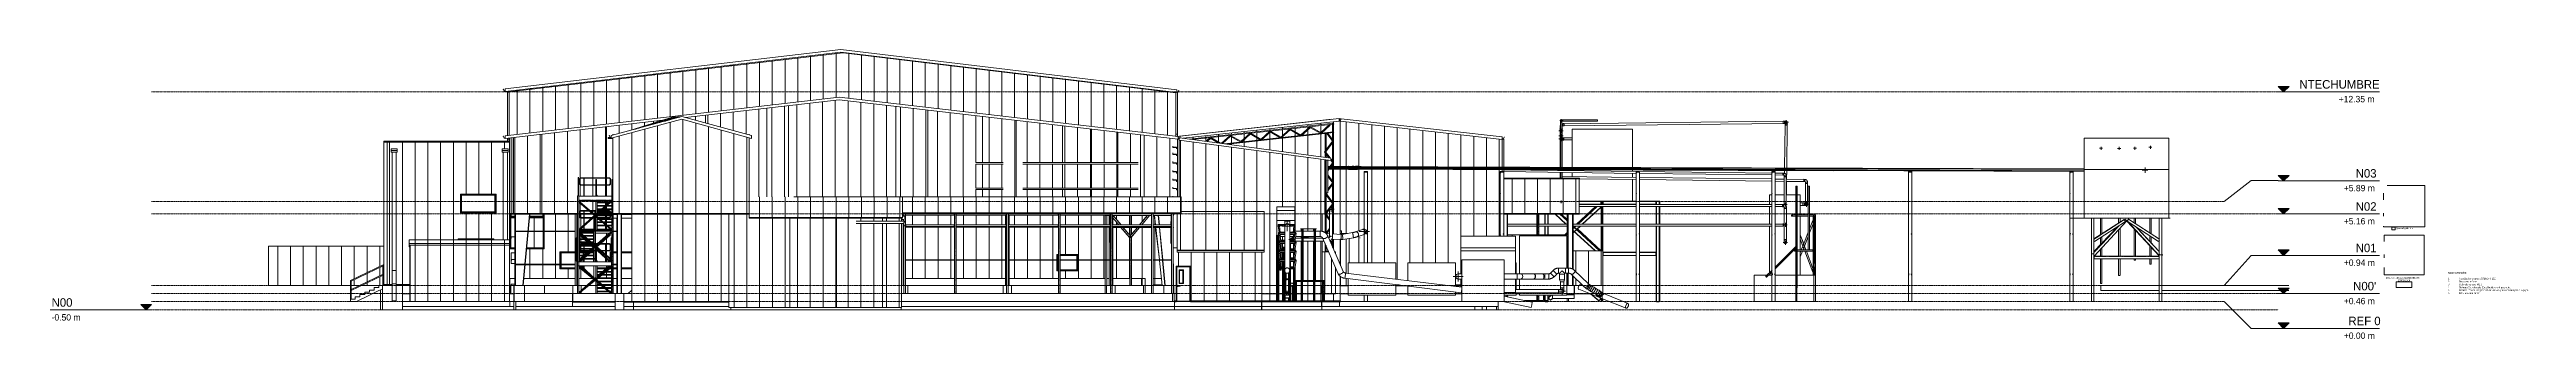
# Model space of a CAD drawing. Header units: centimetres. Extents: x -3046 to 63786, y -269 to 1483.
# Drawn here: x 48446 to 63011, y -230 to 1483 of the extents above; entities that cross this region are included whole.
import ezdxf

# ---------------------------------------------------------------- set-up
doc = ezdxf.new("R2010")
doc.units = ezdxf.units.CM
for name, pattern in [('Centre', [3.175, 0.635, -0.475, 1.59, -0.475]), ('Dash_2_', [0.635, 0.3175, -0.3175]), ('Hidden', [0.714375, 0.47625, -0.238125]), ('Oculto', [0.714375, 0.47625, -0.238125])]:
    doc.linetypes.add(name, pattern=pattern)
for name, color, linetype, lineweight in [('A-DOOR', 7, 'Continuous', 9), ('A-FLOR', 7, 'Continuous', 9), ('A-FLOR-HRAL', 7, 'Continuous', 9), ('A-FLOR-LEVL', 7, 'Continuous', 9), ('A-GENM', 7, 'Continuous', 9), ('A-GLAZ', 7, 'Continuous', 9), ('A-GLAZ-CWMG', 7, 'Continuous', 9), ('A-ROOF', 7, 'Continuous', 9), ('A-ROOF-OTLN', 7, 'Continuous', 9), ('A-ROOF-PATT', 7, 'Continuous', 9), ('A-WALL', 7, 'Continuous', 9), ('A-WALL-PATT', 7, 'Continuous', 9), ('C-BLDG-PADS', 7, 'Continuous', 9), ('G-ANNO-REFR', 7, 'Dash_2_', 18), ('G-ANNO-TEXT', 7, 'Continuous', 9), ('I-WALL', 7, 'Continuous', 9), ('M-EQPM', 7, 'Continuous', 9), ('M-HVAC-DUCT', 7, 'Continuous', 9), ('M-HVAC-DUCT-CNTR', 7, 'Continuous', 9), ('P-PIPE', 7, 'Continuous', 9), ('P-PIPE-CNTR', 7, 'Continuous', 9), ('S-BEAM', 7, 'Continuous', 9), ('S-COLS', 7, 'Continuous', 9), ('S-FSTN', 7, 'Continuous', 9), ('S-STRS', 7, 'Continuous', 9)]:
    doc.layers.add(name, color=color, linetype=linetype, lineweight=lineweight)
doc.layers.add('M-HVAC-DUCT-ANNO', color=7, linetype='Continuous', lineweight=9, true_color=0x007f00)
doc.styles.add('Century Gothic', font='GOTHIC.TTF', dxfattribs={"height": 50})
doc.styles.add('Century Gothic_1', font='GOTHIC.TTF', dxfattribs={"height": 37.5})
doc.styles.add('Century Gothic_2', font='GOTHIC.TTF', dxfattribs={"height": 9})
doc.styles.add('Century Gothic_3', font='GOTHIC.TTF', dxfattribs={"height": 10})
doc.styles.add('Century Gothic_B', font='GOTHICB.TTF', dxfattribs={"height": 10})
picture_1 = doc.add_image_def('image1.jpg', size_in_pixel=(275, 100))
picture_2 = doc.add_image_def('image2.png', size_in_pixel=(160, 160))
picture_3 = doc.add_image_def('image3.jpeg', size_in_pixel=(2000, 2000))
picture_4 = doc.add_image_def('image4.jpg', size_in_pixel=(434, 317))
pattern_1 = [(90, (53595.614, 711.715), (-75, 5e-15), [])]
pattern_2 = [(90, (53595.614, 488.62), (-75, 5e-15), [])]
pattern_3 = [(90, (53596.19, 711.715), (-74.999, 5e-15), [])]

# ---------------------------------------------------------------- blocks, each defined once
blk = doc.blocks.new('ORIGEN - ORIGEN-V147-s04')
at = {"layer": 'A-GENM'}
for p, q in [((-115, 5), (-108, 5)), ((-108, 5), (-101, 5)), ((-108, 3), (-108, 5)), ((-101, 5), (-101, 2)), ((-100, 5), (-100, 2)), ((-44, 5), (-100, 5)), ((-44, 0), (-91, 0)), ((-5, 5), (-33, 5)), ((0, 0), (-33, 0)), ((-5, 36), (-5, 5)), ((0, 0), (0, 36))]:
    blk.add_line(p, q, dxfattribs=at)
blk = doc.blocks.new('HSS Rectangular-Column - 100 x 100 mm-1472442-s04')
at = {"layer": 'S-COLS'}
for p, q in [((-2193, 516), (-2193, 46)), ((-2193, 516), (-2191, 516)), ((-2185, 516), (-2191, 516)), ((-2185, 516), (-2183, 516)), ((-2183, 46), (-2183, 516)), ((-2192, 46), (-2191, 46)), ((-2185, 46), (-2191, 46)), ((-2185, 46), (-2183, 46))]:
    blk.add_line(p, q, dxfattribs=at)
at = {"layer": 'S-COLS', "linetype": 'Hidden'}
for p, q in [((-2192, 46), (-2192, 516)), ((-2183, 516), (-2183, 46))]:
    blk.add_line(p, q, dxfattribs=at)
blk = doc.blocks.new('HSS Rectangular-Column - 100 x 100 mm-V148-s04')
at = {"layer": 'S-COLS', "linetype": 'Hidden'}
for p, q in [((-2552, 46), (-2552, 516)), ((-2543, 516), (-2543, 46))]:
    blk.add_line(p, q, dxfattribs=at)
at = {"layer": 'S-COLS'}
for p, q in [((-2552, 516), (-2552, 46)), ((-2552, 516), (-2550, 516)), ((-2544, 516), (-2550, 516)), ((-2544, 516), (-2542, 516)), ((-2542, 46), (-2542, 516)), ((-2551, 46), (-2550, 46)), ((-2544, 46), (-2550, 46)), ((-2544, 46), (-2544, 46))]:
    blk.add_line(p, q, dxfattribs=at)
blk = doc.blocks.new('HSS Rectangular-Column - 100 x 100 mm-V149-s04')
at = {"layer": 'S-COLS', "linetype": 'Hidden'}
for p, q in [((-2858, 46), (-2858, 516)), ((-2849, 516), (-2849, 46))]:
    blk.add_line(p, q, dxfattribs=at)
at = {"layer": 'S-COLS'}
for p, q in [((-2858, 516), (-2858, 46)), ((-2858, 516), (-2856, 516)), ((-2850, 516), (-2856, 516)), ((-2850, 516), (-2848, 516)), ((-2848, 46), (-2848, 516)), ((-2857, 46), (-2856, 46)), ((-2850, 46), (-2856, 46)), ((-2850, 46), (-2849, 46))]:
    blk.add_line(p, q, dxfattribs=at)
blk = doc.blocks.new('HSS Rectangular-Column - 100 x 100 mm-V150-s04')
at = {"layer": 'S-COLS', "linetype": 'Hidden'}
for p, q in [((-3163, 46), (-3163, 516)), ((-3154, 516), (-3154, 46))]:
    blk.add_line(p, q, dxfattribs=at)
at = {"layer": 'S-COLS'}
for p, q in [((-3163, 516), (-3163, 439)), ((-3163, 516), (-3161, 516)), ((-3155, 516), (-3161, 516)), ((-3155, 516), (-3153, 516)), ((-3153, 439), (-3153, 516)), ((-3163, 436), (-3163, 244)), ((-3153, 244), (-3153, 436)), ((-3163, 241), (-3163, 46)), ((-3153, 46), (-3153, 241))]:
    blk.add_line(p, q, dxfattribs=at)
blk = doc.blocks.new('HSS Rectangular-Column - 100 x 100 mm-V151-s04')
at = {"layer": 'S-COLS', "linetype": 'Hidden'}
for p, q in [((-3766, 504), (-3766, 516)), ((-3766, 473), (-3766, 483)), ((-3766, 446), (-3766, 458)), ((-3757, 516), (-3757, 487)), ((-3757, 446), (-3757, 446))]:
    blk.add_line(p, q, dxfattribs=at)
at = {"layer": 'S-COLS'}
for p, q in [((-3766, 516), (-3766, 504)), ((-3766, 516), (-3764, 516)), ((-3766, 483), (-3766, 473)), ((-3766, 458), (-3766, 446)), ((-3758, 516), (-3764, 516)), ((-3758, 516), (-3756, 516)), ((-3756, 487), (-3756, 516)), ((-3756, 46), (-3756, 446))]:
    blk.add_line(p, q, dxfattribs=at)
blk = doc.blocks.new('HSS Rectangular-Column - 100 x 100 mm-V152-s04')
at = {"layer": 'S-COLS', "linetype": 'Hidden'}
for p, q in [((-2310, 46), (-2310, 516)), ((-2300, 516), (-2300, 46))]:
    blk.add_line(p, q, dxfattribs=at)
at = {"layer": 'S-COLS'}
for p, q in [((-2310, 516), (-2310, 46)), ((-2310, 516), (-2308, 516)), ((-2302, 516), (-2308, 516)), ((-2302, 516), (-2300, 516)), ((-2300, 46), (-2300, 516)), ((-2310, 46), (-2308, 46)), ((-2302, 46), (-2308, 46)), ((-2302, 46), (-2300, 46))]:
    blk.add_line(p, q, dxfattribs=at)
blk = doc.blocks.new('HSS Rectangular-Column - 100 x 100 mm-V153-s04')
at = {"layer": 'S-COLS', "linetype": 'Hidden'}
for p, q in [((-3469, 46), (-3469, 516)), ((-3460, 516), (-3460, 46))]:
    blk.add_line(p, q, dxfattribs=at)
at = {"layer": 'S-COLS'}
for p, q in [((-3469, 516), (-3469, 46)), ((-3469, 516), (-3468, 516)), ((-3461, 516), (-3468, 516)), ((-3461, 516), (-3459, 516)), ((-3459, 46), (-3459, 516))]:
    blk.add_line(p, q, dxfattribs=at)
blk = doc.blocks.new('HSS Square - HSS 100mm-1470377-s04')
at = {"layer": 'S-BEAM'}
for p, q in [((-3471, 451), (-3755, 451)), ((-3755, 442), (-3755, 449)), ((-3755, 441), (-3471, 441)), ((-3471, 451), (-3471, 451)), ((-3471, 450), (-3471, 450)), ((-3471, 449), (-3471, 442)), ((-3471, 449), (-3471, 442)), ((-3471, 441), (-3471, 441)), ((-3471, 441), (-3471, 441))]:
    blk.add_line(p, q, dxfattribs=at)
for centre, major_axis, start_param, end_param in [((-3755, 449), (0, 1.9), 0, 1.570796), ((-3755, 442), (0, 1.91), 1.570796, 3.141593), ((-3471, 449), (0, 1.91), 5.235988, 6.283185), ((-3471, 449), (0, 1.9), 0, 1.570796), ((-3471, 449), (0, 0.952), 4.712389, 6.283185), ((-3471, 449), (0, 0.952), 0, 0.261799), ((-3471, 442), (0, 1.91), 1.570796, 3.141593), ((-3471, 442), (0, 0.953), 3.141593, 4.712389), ((-3471, 442), (0, 0.953), 2.879793, 3.141593), ((-3471, 442), (0, 1.91), 3.141593, 4.18879)]:
    blk.add_ellipse(centre, major_axis=major_axis, ratio=0.003571, start_param=start_param, end_param=end_param, dxfattribs=at)
blk = doc.blocks.new('HSS Square - HSS 100mm-1469835-s04')
at = {"layer": 'S-BEAM'}
for p, q in [((-3164, 451), (-3458, 451)), ((-3458, 451), (-3458, 451)), ((-3458, 450), (-3458, 450)), ((-3458, 442), (-3458, 449)), ((-3458, 442), (-3458, 449)), ((-3458, 441), (-3164, 441)), ((-3458, 441), (-3458, 441)), ((-3458, 441), (-3458, 441)), ((-3164, 449), (-3164, 442))]:
    blk.add_line(p, q, dxfattribs=at)
for centre, major_axis, start_param, end_param in [((-3458, 449), (0, 1.9), 4.712389, 6.283185), ((-3458, 449), (0, 1.9), 0, 1.047198), ((-3458, 449), (0, 0.952), 0, 1.570796), ((-3458, 442), (0, 1.91), 3.141593, 4.712389), ((-3458, 442), (0, 0.953), 1.570796, 3.141593), ((-3458, 442), (0, 1.91), 2.094395, 3.141593), ((-3164, 449), (0, 1.9), 4.712389, 6.283185), ((-3164, 442), (0, 1.91), 3.141593, 4.712389)]:
    blk.add_ellipse(centre, major_axis=major_axis, ratio=0.002938, start_param=start_param, end_param=end_param, dxfattribs=at)
blk = doc.blocks.new('HSS Square - HSS 100mm-1469840-s04')
at = {"layer": 'S-BEAM'}
for p, q in [((-2860, 451), (-3152, 451)), ((-3152, 442), (-3152, 449)), ((-3152, 441), (-2860, 441)), ((-2860, 451), (-2860, 451)), ((-2860, 450), (-2860, 450)), ((-2860, 449), (-2860, 442)), ((-2860, 442), (-2860, 449)), ((-2860, 449), (-2860, 442)), ((-2860, 442), (-2860, 449)), ((-2860, 441), (-2860, 441)), ((-2860, 441), (-2860, 441))]:
    blk.add_line(p, q, dxfattribs=at)
for centre, major_axis, start_param, end_param in [((-3152, 449), (0, 1.9), 0, 1.570796), ((-3152, 442), (0, 1.91), 1.570796, 3.141593), ((-2860, 449), (0, 1.9), 4.712389, 6.283185), ((-2860, 449), (0, 1.9), 0, 1.570796), ((-2860, 449), (0, 0.952), 4.712389, 6.283185), ((-2860, 449), (0, 0.952), 0, 1.570796), ((-2860, 442), (0, 1.91), 1.570796, 3.141593), ((-2860, 442), (0, 1.91), 3.141593, 4.712389), ((-2860, 442), (0, 0.953), 3.141593, 4.712389), ((-2860, 442), (0, 0.953), 1.570796, 3.141593)]:
    blk.add_ellipse(centre, major_axis=major_axis, ratio=0.006317, start_param=start_param, end_param=end_param, dxfattribs=at)
blk = doc.blocks.new('HSS Square - HSS 100mm-1469844-s04')
at = {"layer": 'S-BEAM'}
for p, q in [((-2554, 451), (-2847, 451)), ((-2847, 442), (-2847, 449)), ((-2847, 441), (-2554, 441)), ((-2554, 449), (-2554, 442))]:
    blk.add_line(p, q, dxfattribs=at)
at = {"layer": 'S-BEAM', "linetype": 'Hidden'}
for p, q in [((-2847, 450), (-2554, 450)), ((-2847, 441), (-2554, 441))]:
    blk.add_line(p, q, dxfattribs=at)
at = {"layer": 'S-BEAM'}
for centre, major_axis, start_param, end_param in [((-2847, 449), (0, 1.9), 4.712389, 6.283185), ((-2847, 442), (0, 1.91), 3.141593, 4.712389), ((-2554, 449), (0, 1.9), 4.712389, 6.283185), ((-2554, 442), (0, 1.91), 3.141593, 4.712389)]:
    blk.add_ellipse(centre, major_axis=major_axis, ratio=0.000124, start_param=start_param, end_param=end_param, dxfattribs=at)
blk = doc.blocks.new('HSS Square - HSS 100mm-1469849-s04')
at = {"layer": 'S-BEAM'}
for p, q in [((-2310, 451), (-2541, 451)), ((-2541, 442), (-2541, 449)), ((-2541, 441), (-2310, 441)), ((-2194, 451), (-2300, 451)), ((-2300, 441), (-2194, 441)), ((-2194, 450), (-2194, 450)), ((-2194, 449), (-2194, 442)), ((-2194, 449), (-2194, 442)), ((-2194, 441), (-2194, 441))]:
    blk.add_line(p, q, dxfattribs=at)
at = {"layer": 'S-BEAM', "linetype": 'Hidden'}
for p, q in [((-2541, 450), (-2310, 450)), ((-2541, 441), (-2310, 441)), ((-2300, 450), (-2194, 450)), ((-2300, 441), (-2194, 441))]:
    blk.add_line(p, q, dxfattribs=at)
at = {"layer": 'S-BEAM'}
for centre, major_axis, start_param, end_param in [((-2541, 449), (0, 1.9), 0, 1.570796), ((-2541, 442), (0, 1.91), 1.570796, 3.141593), ((-2194, 449), (0, 1.91), 5.235988, 6.283185), ((-2194, 449), (0, 1.9), 0, 1.570796), ((-2194, 449), (0, 0.952), 4.712389, 6.283185), ((-2194, 442), (0, 1.91), 1.570796, 3.141593), ((-2194, 442), (0, 0.953), 3.141593, 4.712389), ((-2194, 442), (0, 1.91), 3.141593, 4.18879)]:
    blk.add_ellipse(centre, major_axis=major_axis, ratio=0.001272, start_param=start_param, end_param=end_param, dxfattribs=at)
blk = doc.blocks.new('M_L Equal Angles - 25 x 25 mm-1471655-s04')
at = {"layer": 'S-BEAM'}
for p, q in [((-2542, 242), (-2542, 244)), ((-2310, 244), (-2542, 244)), ((-2310, 242), (-2542, 242)), ((-2193, 244), (-2300, 244)), ((-2193, 242), (-2300, 242)), ((-2193, 244), (-2193, 242))]:
    blk.add_line(p, q, dxfattribs=at)
at = {"layer": 'S-BEAM', "linetype": 'Hidden'}
for p, q in [((-2310, 242), (-2542, 242)), ((-2193, 242), (-2300, 242))]:
    blk.add_line(p, q, dxfattribs=at)
blk = doc.blocks.new('M_L Equal Angles - 25 x 25 mm-V154-s04')
at = {"layer": 'S-BEAM'}
for p, q in [((-2542, 436), (-2542, 439)), ((-2310, 439), (-2542, 439)), ((-2193, 439), (-2300, 439)), ((-2193, 439), (-2193, 436)), ((-2310, 436), (-2542, 436)), ((-2193, 436), (-2300, 436))]:
    blk.add_line(p, q, dxfattribs=at)
at = {"layer": 'S-BEAM', "linetype": 'Hidden'}
for p, q in [((-2310, 437), (-2542, 437)), ((-2193, 437), (-2300, 437))]:
    blk.add_line(p, q, dxfattribs=at)
blk = doc.blocks.new('M_L Equal Angles - 25 x 25 mm-1471865-s04')
at = {"layer": 'S-BEAM'}
for p, q in [((-2848, 242), (-2848, 244)), ((-2552, 244), (-2848, 244)), ((-2552, 242), (-2848, 242)), ((-2552, 244), (-2552, 242))]:
    blk.add_line(p, q, dxfattribs=at)
at = {"layer": 'S-BEAM', "linetype": 'Hidden'}
blk.add_line((-2552, 242), (-2848, 242), dxfattribs=at)
blk = doc.blocks.new('M_L Equal Angles - 25 x 25 mm-1471952-s04')
at = {"layer": 'S-BEAM'}
for p, q in [((-3153, 242), (-3153, 244)), ((-2858, 244), (-3153, 244)), ((-2858, 242), (-3153, 242)), ((-2858, 244), (-2858, 242))]:
    blk.add_line(p, q, dxfattribs=at)
at = {"layer": 'S-BEAM', "linetype": 'Hidden'}
blk.add_line((-2858, 242), (-3153, 242), dxfattribs=at)
blk = doc.blocks.new('M_L Equal Angles - 25 x 25 mm-1471896-s04')
at = {"layer": 'S-BEAM'}
for p, q in [((-3459, 242), (-3459, 244)), ((-3163, 244), (-3459, 244)), ((-3163, 242), (-3459, 242)), ((-3163, 244), (-3163, 242))]:
    blk.add_line(p, q, dxfattribs=at)
at = {"layer": 'S-BEAM', "linetype": 'Hidden'}
blk.add_line((-3163, 242), (-3459, 242), dxfattribs=at)
blk = doc.blocks.new('M_L Equal Angles - 25 x 25 mm-1471914-s04')
at = {"layer": 'S-BEAM'}
for p, q in [((-3756, 242), (-3756, 244)), ((-3469, 244), (-3756, 244)), ((-3469, 242), (-3756, 242)), ((-3469, 244), (-3469, 242))]:
    blk.add_line(p, q, dxfattribs=at)
at = {"layer": 'S-BEAM', "linetype": 'Hidden'}
blk.add_line((-3469, 242), (-3756, 242), dxfattribs=at)
blk = doc.blocks.new('C Shapes - C8x16-1751448-s04')
at = {"layer": 'S-BEAM'}
for p, q in [((-3471, 522), (-3775, 522)), ((-3775, 507), (-3775, 516)), ((-3775, 507), (-3766, 507)), ((-3756, 507), (-3471, 507)), ((-3471, 522), (-3471, 522)), ((-3471, 516), (-3471, 507)), ((-3471, 508), (-3471, 509)), ((-3471, 507), (-3471, 507)), ((-3471, 507), (-3471, 507))]:
    blk.add_line(p, q, dxfattribs=at)
for centre, major_axis, start_param, end_param in [((-3471, 510), (0, 1.27), 1.570796, 1.805078), ((-3471, 510), (0, 1.27), 2.039359, 2.976485), ((-3471, 507), (0, 0.636), 4.712389, 6.118077)]:
    blk.add_ellipse(centre, major_axis=major_axis, ratio=0.003571, start_param=start_param, end_param=end_param, dxfattribs=at)
blk = doc.blocks.new('C Shapes - C8x16-1473017-s04')
at = {"layer": 'S-BEAM'}
for p, q in [((-3458, 522), (-3458, 522)), ((-3164, 522), (-3458, 522)), ((-3458, 507), (-3458, 516)), ((-3458, 509), (-3458, 508)), ((-3458, 507), (-3458, 507)), ((-3458, 507), (-3458, 507)), ((-3458, 507), (-3164, 507)), ((-3164, 516), (-3164, 507))]:
    blk.add_line(p, q, dxfattribs=at)
for centre, major_axis, start_param, end_param in [((-3458, 510), (0, 1.27), 3.306701, 4.009545), ((-3458, 507), (0, 0.636), 0.165108, 1.570796)]:
    blk.add_ellipse(centre, major_axis=major_axis, ratio=0.002938, start_param=start_param, end_param=end_param, dxfattribs=at)
blk = doc.blocks.new('C Shapes - C8x16-1473018-s04')
at = {"layer": 'S-BEAM'}
for p, q in [((-2860, 522), (-3152, 522)), ((-3152, 507), (-3152, 516)), ((-3152, 507), (-2860, 507)), ((-2860, 522), (-2860, 522)), ((-2860, 522), (-2860, 522)), ((-2860, 510), (-2860, 516)), ((-2860, 516), (-2860, 507)), ((-2860, 508), (-2860, 509)), ((-2860, 507), (-2860, 507)), ((-2860, 507), (-2860, 507))]:
    blk.add_line(p, q, dxfattribs=at)
for centre, major_axis, start_param, end_param in [((-2860, 510), (0, 1.27), 1.570796, 2.976485), ((-2860, 507), (0, 0.636), 4.712389, 6.118077)]:
    blk.add_ellipse(centre, major_axis=major_axis, ratio=0.006317, start_param=start_param, end_param=end_param, dxfattribs=at)
blk = doc.blocks.new('C Shapes - C8x16-1473019-s04')
at = {"layer": 'S-BEAM'}
for p, q in [((-2847, 522), (-2847, 522)), ((-2554, 522), (-2847, 522)), ((-2847, 507), (-2847, 516)), ((-2847, 507), (-2554, 507)), ((-2554, 522), (-2554, 522)), ((-2554, 516), (-2554, 507)), ((-2554, 508), (-2554, 509))]:
    blk.add_line(p, q, dxfattribs=at)
at = {"layer": 'S-BEAM', "linetype": 'Hidden'}
blk.add_line((-2847, 508), (-2554, 508), dxfattribs=at)
blk = doc.blocks.new('C Shapes - C8x16-1859422-s04')
at = {"layer": 'S-BEAM'}
for p, q in [((-2541, 505), (-2541, 516)), ((-2541, 505), (-2310, 505)), ((-2300, 505), (-2194, 505)), ((-2194, 516), (-2194, 505)), ((-2194, 506), (-2194, 507)), ((-2194, 505), (-2194, 505))]:
    blk.add_line(p, q, dxfattribs=at)
at = {"layer": 'S-BEAM', "linetype": 'Hidden'}
for p, q in [((-2541, 506), (-2310, 506)), ((-2300, 506), (-2194, 506))]:
    blk.add_line(p, q, dxfattribs=at)
at = {"layer": 'S-BEAM'}
blk.add_ellipse((-2194, 505), major_axis=(0, 0.636), ratio=0.001272, start_param=4.712389, end_param=6.118077, dxfattribs=at)
blk = doc.blocks.new('HSS Rectangular-Column - 100 x 100 mm-1652328-s04')
at = {"layer": 'S-COLS', "linetype": 'Hidden'}
for p, q in [((-2183, 470), (-2183, 437)), ((-2183, 436), (-2183, 242)), ((-2183, 241), (-2183, 46))]:
    blk.add_line(p, q, dxfattribs=at)
at = {"layer": 'S-COLS'}
for p, q in [((-2183, 470), (-2182, 470)), ((-2182, 437), (-2182, 470)), ((-2182, 242), (-2182, 436)), ((-2182, 46), (-2182, 241))]:
    blk.add_line(p, q, dxfattribs=at)
blk = doc.blocks.new('HSS Rectangular-Column - 100 x 100 mm-1473130-s04')
at = {"layer": 'S-COLS'}
for p, q in [((-2182, 216), (-2181, 216)), ((-2180, 46), (-2180, 212))]:
    blk.add_line(p, q, dxfattribs=at)
at = {"layer": 'S-COLS', "linetype": 'Hidden'}
blk.add_line((-2181, 211), (-2181, 46), dxfattribs=at)
blk = doc.blocks.new('M_L Equal Angles - 25 x 25 mm-1473167-s04')
at = {"layer": 'S-BEAM'}
for p, q in [((-2183, 242), (-2182, 242)), ((-2182, 242), (-2183, 242)), ((-2182, 242), (-2182, 242))]:
    blk.add_line(p, q, dxfattribs=at)
blk.add_arc((-2182, 242), 0.159, 0, 90, dxfattribs=at)
blk = doc.blocks.new('M_L Equal Angles - 25 x 25 mm-1491346-s04')
at = {"layer": 'S-BEAM'}
for p, q in [((-2182, 242), (-2181, 242)), ((-2181, 242), (-2182, 242)), ((-2181, 242), (-2181, 242))]:
    blk.add_line(p, q, dxfattribs=at)
blk.add_arc((-2181, 242), 0.159, 0, 90, dxfattribs=at)
blk = doc.blocks.new('M_L Equal Angles - 25 x 25 mm-V155-s04')
at = {"layer": 'S-BEAM'}
for p, q in [((-2182, 437), (-2183, 437)), ((-2183, 436), (-2182, 436)), ((-2182, 436), (-2182, 437))]:
    blk.add_line(p, q, dxfattribs=at)
blk.add_arc((-2182, 437), 0.159, 0, 90, dxfattribs=at)
blk = doc.blocks.new('M_L Equal Angles - 25 x 25 mm-1491318-s04')
at = {"layer": 'S-BEAM'}
for p, q in [((-2181, 437), (-2182, 437)), ((-2182, 436), (-2181, 436)), ((-2181, 436), (-2181, 437))]:
    blk.add_line(p, q, dxfattribs=at)
blk.add_arc((-2181, 437), 0.159, 0, 90, dxfattribs=at)
blk = doc.blocks.new('HSS Square - HSS 100mm-1473662-s04')
at = {"layer": 'S-BEAM'}
for p, q in [((-2181, 219), (-2181, 212)), ((-2180, 212), (-2180, 219))]:
    blk.add_line(p, q, dxfattribs=at)
for centre, radius, start, end in [((-2182, 219), 1.9, 0, 90), ((-2182, 219), 0.952, 0, 90), ((-2182, 219), 0.952, 0, 90), ((-2182, 212), 1.9, 270, 0), ((-2182, 212), 0.952, 270, 0)]:
    blk.add_arc(centre, radius, start, end, dxfattribs=at)
blk = doc.blocks.new('UC-Perfil universal-Pilar - 300 x 220-1638454-s04')
at = {"layer": 'S-COLS', "linetype": 'Oculto'}
for p, q in [((-5690, 513), (-5690, 375)), ((-5689, 375), (-5689, 513)), ((-5690, 237), (-5690, 94)), ((-5689, 94), (-5689, 268))]:
    blk.add_line(p, q, dxfattribs=at)
blk = doc.blocks.new('UC-Perfil universal-Pilar - 300 x 220-1638340-s04')
at = {"layer": 'S-COLS', "linetype": 'Oculto'}
for p, q in [((-3769, 507), (-3769, 504)), ((-3769, 483), (-3769, 473)), ((-3769, 458), (-3769, 94)), ((-3768, 504), (-3768, 507)), ((-3768, 473), (-3768, 483)), ((-3768, 94), (-3768, 458))]:
    blk.add_line(p, q, dxfattribs=at)
blk = doc.blocks.new('M_L Equal Angles - 25 x 25 mm-1490954-s04')
at = {"layer": 'S-BEAM'}
for p, q in [((-2182, 217), (-2181, 217)), ((-2181, 217), (-2182, 217))]:
    blk.add_line(p, q, dxfattribs=at)
blk.add_arc((-2181, 217), 0.159, 60, 90, dxfattribs=at)
blk = doc.blocks.new('M_L Equal Angles - 25 x 25 mm-V156-s04')
at = {"layer": 'S-BEAM'}
for p, q in [((-2182, 412), (-2181, 412)), ((-2181, 412), (-2182, 412)), ((-2181, 412), (-2181, 412))]:
    blk.add_line(p, q, dxfattribs=at)
blk.add_arc((-2181, 412), 0.159, 0, 90, dxfattribs=at)
blk = doc.blocks.new('HSS Square - HSS 100mm-1491417-s04')
at = {"layer": 'S-BEAM'}
for p, q in [((-2183, 515), (-2182, 515)), ((-2183, 506), (-2182, 506)), ((-2182, 506), (-2183, 506)), ((-2181, 514), (-2181, 507)), ((-2180, 507), (-2180, 514))]:
    blk.add_line(p, q, dxfattribs=at)
for centre, radius, start, end in [((-2182, 514), 1.9, 0, 90), ((-2182, 514), 0.953, 45, 90), ((-2182, 514), 0.952, 0, 90), ((-2182, 507), 0.952, 270, 315), ((-2182, 507), 1.91, 270, 0), ((-2182, 507), 0.952, 270, 0)]:
    blk.add_arc(centre, radius, start, end, dxfattribs=at)
blk = doc.blocks.new('UC-Perfil universal-Pilar - 300 x 150-1495537-s04')
at = {"layer": 'S-COLS'}
for p, q in [((-218, 513), (-218, 385)), ((-216, 513), (-216, 385))]:
    blk.add_line(p, q, dxfattribs=at)
blk = doc.blocks.new('UC-Perfil universal-Pilar - 300 x 150-1495523-s04')
at = {"layer": 'S-COLS'}
for p, q in [((138, 513), (138, 196)), ((139, 513), (139, 196)), ((166, 513), (166, 191)), ((168, 513), (168, 190)), ((138, 166), (138, 94)), ((139, 166), (139, 94)), ((166, 152), (166, 94)), ((168, 151), (168, 94))]:
    blk.add_line(p, q, dxfattribs=at)
blk = doc.blocks.new('HSS Rectangular-Column - 75 x 75-V157-s04')
at = {"layer": 'S-COLS'}
blk.add_line((168, 393), (168, 513), dxfattribs=at)
blk = doc.blocks.new('HSS Rectangular-Column - 75 x 75-V158-s04')
at = {"layer": 'S-COLS', "linetype": 'Hidden'}
blk.add_line((169, 513), (169, 393), dxfattribs=at)
at = {"layer": 'S-COLS'}
for p, q in [((169, 189), (169, 513)), ((169, 94), (169, 149))]:
    blk.add_line(p, q, dxfattribs=at)
blk = doc.blocks.new('Costanera Perfil Z - Parametrizado - Costanera Perfil Z - Parametrizado-V159-s04')
at = {"layer": 'S-BEAM'}
for p, q in [((47, 18), (47, 36)), ((47, 18), (175, 18)), ((175, 40), (133, 40)), ((133, 38), (175, 38)), ((175, 40), (175, 38)), ((175, 38), (175, 18))]:
    blk.add_line(p, q, dxfattribs=at)
blk = doc.blocks.new('UC-Perfil universal-Pilar - 300 x 150-V160-s04')
at = {"layer": 'S-COLS'}
blk.add_line((134, 513), (134, 393), dxfattribs=at)
blk = doc.blocks.new('HSS Rectangular-Column - 100 x 100 mm-1468480-s04')
at = {"layer": 'S-COLS', "linetype": 'Hidden'}
for p, q in [((-6054, 414), (-6054, 513)), ((-6054, 219), (-6054, 411)), ((-6054, 212), (-6054, 216)), ((-6054, 94), (-6054, 212))]:
    blk.add_line(p, q, dxfattribs=at)
at = {"layer": 'S-COLS'}
for p, q in [((-6054, 513), (-6054, 414)), ((-6054, 411), (-6054, 219)), ((-6054, 216), (-6054, 212)), ((-6054, 212), (-6054, 94))]:
    blk.add_line(p, q, dxfattribs=at)
blk = doc.blocks.new('HSS Rectangular-Column - 100 x 100 mm-V161-s04')
at = {"layer": 'S-COLS'}
for p, q in [((-5454, 513), (-5454, 512)), ((-5454, 490), (-5454, 46))]:
    blk.add_line(p, q, dxfattribs=at)
at = {"layer": 'S-COLS', "linetype": 'Hidden'}
for p, q in [((-5453, 512), (-5453, 513)), ((-5453, 46), (-5453, 490))]:
    blk.add_line(p, q, dxfattribs=at)
blk = doc.blocks.new('M_L Equal Angles - 25 x 25 mm-1641098-s04')
at = {"layer": 'S-BEAM'}
for p, q in [((-6054, 212), (-6055, 212)), ((-6055, 212), (-6055, 212)), ((-6055, 212), (-6053, 212)), ((-6053, 212), (-6053, 214)), ((-6053, 214), (-6053, 214)), ((-6053, 214), (-6053, 212))]:
    blk.add_line(p, q, dxfattribs=at)
for centre, radius, start, end in [((-6055, 212), 0.159, 90, 180), ((-6054, 212), 0.635, 270, 0), ((-6053, 214), 0.159, 90, 180)]:
    blk.add_arc(centre, radius, start, end, dxfattribs=at)
blk = doc.blocks.new('M_L Equal Angles - 25 x 25 mm-V162-s04')
at = {"layer": 'S-BEAM'}
for p, q in [((-6054, 412), (-6055, 412)), ((-6055, 412), (-6055, 412)), ((-6055, 412), (-6054, 412))]:
    blk.add_line(p, q, dxfattribs=at)
blk.add_arc((-6055, 412), 0.159, 90, 180, dxfattribs=at)
blk = doc.blocks.new('M_L Equal Angles - 25 x 25 mm-1637255-s04')
at = {"layer": 'S-BEAM'}
for p, q in [((-6054, 216), (-6054, 219)), ((-6051, 219), (-6054, 219)), ((-6051, 216), (-6054, 216)), ((-5995, 219), (-6050, 219)), ((-5995, 216), (-6050, 216)), ((-5700, 216), (-5995, 216)), ((-5700, 219), (-5994, 219)), ((-5454, 219), (-5476, 219)), ((-5454, 216), (-5476, 216))]:
    blk.add_line(p, q, dxfattribs=at)
at = {"layer": 'S-BEAM', "linetype": 'Hidden'}
for p, q in [((-6051, 217), (-6054, 217)), ((-5995, 217), (-6050, 217)), ((-5700, 217), (-5995, 217)), ((-5454, 217), (-5476, 217))]:
    blk.add_line(p, q, dxfattribs=at)
blk = doc.blocks.new('M_L Equal Angles - 25 x 25 mm-V163-s04')
at = {"layer": 'S-BEAM'}
for p, q in [((-6054, 412), (-6054, 414)), ((-6051, 414), (-6054, 414)), ((-6051, 412), (-6054, 412)), ((-5976, 414), (-6050, 414)), ((-5977, 412), (-6050, 412)), ((-5700, 414), (-5976, 414)), ((-5700, 412), (-5976, 412)), ((-5454, 414), (-5475, 414)), ((-5454, 412), (-5475, 412))]:
    blk.add_line(p, q, dxfattribs=at)
at = {"layer": 'S-BEAM', "linetype": 'Hidden'}
for p, q in [((-6051, 412), (-6054, 412)), ((-5977, 412), (-6050, 412)), ((-5700, 412), (-5976, 412)), ((-5454, 412), (-5475, 412))]:
    blk.add_line(p, q, dxfattribs=at)
blk = doc.blocks.new('RVR_CERCHA_C01 - RVR_CERCHA_C01-1649010-s04')
at = {"layer": 'S-BEAM'}
for p, q in [((-2195, 490), (-2195, 505)), ((-2195, 490), (-2195, 490)), ((-2193, 490), (-2195, 490)), ((-2195, 490), (-2193, 490)), ((-2195, 470), (-2195, 490)), ((-2194, 475), (-2195, 475)), ((-2195, 475), (-2195, 470)), ((-2193, 470), (-2195, 470)), ((-2193, 470), (-2195, 470)), ((-2194, 490), (-2193, 490)), ((-2194, 470), (-2194, 475)), ((-2193, 470), (-2194, 470)), ((-2185, 516), (-2185, 516))]:
    blk.add_line(p, q, dxfattribs=at)
blk = doc.blocks.new('RVR_CERCHA_C01 - RVR_CERCHA_C01-V164-s04')
at = {"layer": 'S-BEAM'}
for p, q in [((-2554, 490), (-2554, 507)), ((-2554, 490), (-2554, 490)), ((-2554, 490), (-2552, 490)), ((-2552, 490), (-2554, 490)), ((-2554, 490), (-2552, 490)), ((-2554, 470), (-2554, 490)), ((-2554, 470), (-2554, 475)), ((-2554, 475), (-2554, 475)), ((-2554, 475), (-2554, 470)), ((-2552, 470), (-2554, 470)), ((-2552, 470), (-2554, 470)), ((-2552, 470), (-2554, 470)), ((-2544, 516), (-2544, 516))]:
    blk.add_line(p, q, dxfattribs=at)
blk = doc.blocks.new('RVR_CERCHA_C01 - RVR_CERCHA_C01-V165-s04')
at = {"layer": 'S-BEAM'}
for p, q in [((-3162, 516), (-3162, 516)), ((-3153, 490), (-3152, 490)), ((-3152, 490), (-3153, 490)), ((-3153, 490), (-3152, 490)), ((-3152, 470), (-3153, 470)), ((-3152, 470), (-3153, 470)), ((-3152, 470), (-3153, 470)), ((-3152, 516), (-3152, 490)), ((-3152, 490), (-3152, 490)), ((-3152, 490), (-3152, 470)), ((-3152, 470), (-3152, 475)), ((-3152, 475), (-3152, 475)), ((-3152, 475), (-3152, 470))]:
    blk.add_line(p, q, dxfattribs=at)
blk = doc.blocks.new('RVR_CERCHA_C01-01 - RVR_CERCHA_C01-01-1751364-s04')
at = {"layer": 'S-BEAM'}
for p, q in [((-3766, 473), (-3766, 484)), ((-3766, 466), (-3766, 466)), ((-3756, 466), (-3766, 466)), ((-3766, 466), (-3756, 466)), ((-3766, 446), (-3766, 466)), ((-3765, 451), (-3766, 451)), ((-3766, 451), (-3766, 446)), ((-3756, 446), (-3766, 446)), ((-3756, 446), (-3766, 446)), ((-3765, 466), (-3756, 466)), ((-3765, 446), (-3765, 451)), ((-3756, 446), (-3765, 446)), ((-3756, 507), (-3756, 466)), ((-3756, 466), (-3756, 466)), ((-3756, 466), (-3756, 446)), ((-3756, 446), (-3756, 451)), ((-3756, 451), (-3756, 451)), ((-3756, 451), (-3756, 446)), ((-3756, 444), (-3756, 446))]:
    blk.add_line(p, q, dxfattribs=at)
blk = doc.blocks.new('RVR_Soporte Cercha _01 - RVR_Soporte Cercha _01-1653912-s04')
at = {"layer": 'S-FSTN'}
for p, q in [((-2197, 467), (-2197, 470)), ((-2195, 470), (-2197, 470)), ((-2197, 458), (-2197, 467)), ((-2193, 467), (-2197, 467)), ((-2197, 451), (-2197, 458)), ((-2197, 458), (-2193, 458)), ((-2197, 439), (-2197, 441)), ((-2197, 342), (-2197, 436))]:
    blk.add_line(p, q, dxfattribs=at)
blk = doc.blocks.new('RVR_Soporte Cercha _02 - RVR_Soporte Cercha _02-1657184-s04')
at = {"layer": 'S-FSTN'}
for p, q in [((-2554, 467), (-2554, 470)), ((-2554, 458), (-2554, 467)), ((-2552, 467), (-2554, 467)), ((-2554, 451), (-2554, 458)), ((-2554, 458), (-2552, 458)), ((-2554, 439), (-2554, 441)), ((-2554, 360), (-2554, 436)), ((-2554, 354), (-2554, 360)), ((-2554, 360), (-2554, 360)), ((-2552, 360), (-2554, 360)), ((-2552, 360), (-2554, 360)), ((-2554, 347), (-2554, 354)), ((-2552, 354), (-2554, 354)), ((-2552, 347), (-2554, 347))]:
    blk.add_line(p, q, dxfattribs=at)
blk = doc.blocks.new('RVR_Soporte Cercha _02 - RVR_Soporte Cercha _02-V166-s04')
at = {"layer": 'S-FSTN'}
for p, q in [((-3163, 467), (-3163, 470)), ((-3163, 458), (-3163, 467)), ((-3163, 439), (-3163, 458)), ((-3163, 360), (-3163, 436)), ((-3163, 354), (-3163, 360)), ((-3163, 360), (-3163, 360)), ((-3163, 347), (-3163, 354))]:
    blk.add_line(p, q, dxfattribs=at)
blk = doc.blocks.new('RVR_Soporte Cercha _02 - RVR_Soporte Cercha _02-V167-s04')
at = {"layer": 'S-FSTN'}
for p, q in [((-3767, 446), (-3767, 449)), ((-3766, 449), (-3767, 449)), ((-3767, 437), (-3767, 446)), ((-3766, 446), (-3767, 446)), ((-3767, 339), (-3767, 437)), ((-3767, 437), (-3766, 437)), ((-3767, 333), (-3767, 339)), ((-3767, 339), (-3767, 339)), ((-3766, 339), (-3767, 339)), ((-3766, 339), (-3767, 339)), ((-3767, 326), (-3767, 333)), ((-3766, 333), (-3767, 333)), ((-3766, 326), (-3767, 326))]:
    blk.add_line(p, q, dxfattribs=at)
blk = doc.blocks.new('Costanera Perfil Z - Parametrizado - Costanera Perfil Z - Parametrizado-1658886-s04')
at = {"layer": 'S-BEAM'}
for p, q in [((-2185, 620), (-2185, 615)), ((-2185, 615), (-2185, 620)), ((-2185, 620), (-2184, 620)), ((-2184, 620), (-2185, 620)), ((-2184, 620), (-2184, 620))]:
    blk.add_line(p, q, dxfattribs=at)
blk = doc.blocks.new('Costanera Perfil Z - Parametrizado - Costanera Perfil Z - Parametrizado-V168-s04')
at = {"layer": 'S-BEAM'}
for p, q in [((-2185, 672), (-2185, 664)), ((-2185, 665), (-2185, 672)), ((-2185, 672), (-2184, 672)), ((-2184, 672), (-2185, 672)), ((-2164, 665), (-2185, 665)), ((-2185, 664), (-2164, 664)), ((-2184, 672), (-2184, 672)), ((-2164, 657), (-2166, 657)), ((-2166, 657), (-2166, 657)), ((-2166, 657), (-2164, 657)), ((-2164, 657), (-2164, 665)), ((-2164, 664), (-2164, 657))]:
    blk.add_line(p, q, dxfattribs=at)
blk = doc.blocks.new('Costanera Perfil Z - Parametrizado - Costanera Perfil Z - Parametrizado-1658847-s04')
at = {"layer": 'S-BEAM'}
for p, q in [((-2185, 874), (-2185, 866)), ((-2185, 867), (-2185, 874)), ((-2185, 874), (-2184, 874)), ((-2184, 874), (-2185, 874)), ((-2164, 867), (-2185, 867)), ((-2185, 866), (-2164, 866)), ((-2184, 874), (-2184, 874)), ((-2164, 859), (-2166, 859)), ((-2166, 859), (-2166, 859)), ((-2166, 859), (-2164, 859)), ((-2164, 859), (-2164, 867)), ((-2164, 866), (-2164, 859))]:
    blk.add_line(p, q, dxfattribs=at)
blk = doc.blocks.new('RVR_Tensor - d_10 mm-1660261-s04')
at = {"layer": 'A-GENM'}
for p, q in [((-2176, 515), (-2176, 514)), ((-2176, 514), (-2176, 514)), ((-2176, 514), (-2175, 514)), ((-2175, 514), (-2175, 515))]:
    blk.add_line(p, q, dxfattribs=at)
blk = doc.blocks.new('Costanera Perfil Z - Parametrizado - Costanera Perfil Z - Parametrizado-1662729-s04')
at = {"layer": 'S-BEAM'}
for p, q in [((-3344, 666), (-3182, 666)), ((-3344, 658), (-3182, 658)), ((-3066, 666), (-2388, 666)), ((-3066, 658), (-2388, 658))]:
    blk.add_line(p, q, dxfattribs=at)
blk = doc.blocks.new('Costaneras Perfil C - 50 x 250-1666462-s04')
at = {"layer": 'S-BEAM'}
for p, q in [((-6061, 514), (-6064, 514)), ((-3469, 514), (-3471, 514)), ((-3458, 514), (-3459, 514)), ((-3163, 514), (-3164, 514)), ((-2858, 514), (-2860, 514)), ((-2847, 514), (-2848, 514)), ((-2541, 514), (-2542, 514))]:
    blk.add_line(p, q, dxfattribs=at)
blk = doc.blocks.new('RVR_CERCHA_C02 - RVR_CERCHA_C02-1681646-s04')
at = {"layer": 'S-BEAM'}
for p, q in [((-1240, 1049), (-2088, 956)), ((-2067, 953), (-1239, 1044)), ((-1380, 1028), (-1434, 979)), ((-1431, 975), (-1376, 1025)), ((-1380, 1028), (-1376, 1025)), ((-1379, 1024), (-1377, 1029)), ((-1379, 1024), (-1315, 988)), ((-1313, 992), (-1377, 1029)), ((-1263, 1042), (-1316, 992)), ((-1312, 988), (-1259, 1038)), ((-1263, 1042), (-1259, 1038)), ((-1245, 1049), (-1245, 842)), ((-1240, 1049), (-1245, 1049)), ((-1240, 795), (-1240, 1049)), ((-1240, 1049), (-1239, 1044)), ((-1965, 965), (-1989, 943)), ((-1983, 942), (-1962, 961)), ((-1965, 965), (-1962, 961)), ((-1965, 961), (-1962, 965)), ((-1965, 961), (-1918, 933)), ((-1905, 931), (-1962, 965)), ((-1848, 977), (-1899, 931)), ((-1893, 930), (-1845, 973)), ((-1240, 999), (-1881, 928)), ((-1861, 925), (-1239, 994)), ((-1848, 977), (-1845, 973)), ((-1848, 973), (-1845, 977)), ((-1848, 973), (-1784, 937)), ((-1781, 941), (-1845, 977)), ((-1731, 991), (-1784, 941)), ((-1781, 941), (-1784, 937)), ((-1781, 937), (-1784, 941)), ((-1781, 937), (-1728, 987)), ((-1731, 991), (-1728, 987)), ((-1731, 987), (-1728, 991)), ((-1731, 987), (-1668, 949)), ((-1665, 954), (-1728, 991)), ((-1614, 1003), (-1668, 953)), ((-1665, 954), (-1668, 949)), ((-1665, 950), (-1668, 953)), ((-1665, 950), (-1610, 999)), ((-1614, 1003), (-1610, 999)), ((-1613, 999), (-1611, 1003)), ((-1613, 999), (-1550, 962)), ((-1547, 967), (-1611, 1003)), ((-1497, 1016), (-1550, 966)), ((-1547, 967), (-1550, 962)), ((-1547, 963), (-1550, 966)), ((-1547, 963), (-1493, 1013)), ((-1497, 1016), (-1493, 1013)), ((-1496, 1012), (-1494, 1017)), ((-1496, 1012), (-1434, 975)), ((-1431, 979), (-1494, 1017)), ((-1431, 979), (-1434, 975)), ((-1431, 975), (-1434, 979)), ((-1312, 988), (-1316, 992)), ((-1313, 992), (-1315, 988)), ((-1244, 945), (-1292, 881)), ((-1288, 878), (-1292, 881)), ((-1292, 878), (-1288, 881)), ((-1292, 878), (-1267, 846)), ((-1289, 848), (-1289, 989)), ((-1284, 989), (-1289, 989)), ((-1288, 878), (-1240, 942)), ((-1260, 845), (-1288, 881)), ((-1284, 989), (-1284, 848)), ((-1279, 989), (-1275, 992)), ((-1279, 989), (-1244, 942)), ((-1240, 945), (-1275, 992)), ((-1240, 945), (-1244, 942)), ((-1244, 945), (-1240, 942)), ((-1240, 999), (-1239, 994)), ((-1289, 795), (-1289, 833)), ((-1289, 516), (-1289, 778)), ((-1284, 764), (-1288, 758)), ((-1284, 755), (-1288, 758)), ((-1288, 755), (-1284, 758)), ((-1288, 755), (-1284, 750)), ((-1284, 833), (-1284, 795)), ((-1284, 778), (-1284, 516)), ((-1284, 758), (-1284, 758)), ((-1284, 755), (-1284, 756)), ((-1274, 769), (-1267, 778)), ((-1240, 700), (-1274, 745)), ((-1274, 736), (-1244, 697)), ((-1244, 817), (-1261, 795)), ((-1251, 832), (-1256, 838)), ((-1256, 831), (-1244, 814)), ((-1255, 795), (-1240, 814)), ((-1240, 817), (-1251, 832)), ((-1245, 842), (-1245, 795)), ((-1245, 778), (-1245, 397)), ((-1240, 817), (-1244, 814)), ((-1244, 817), (-1240, 814)), ((-1240, 397), (-1240, 778)), ((-1284, 647), (-1290, 639)), ((-1290, 636), (-1286, 639)), ((-1286, 636), (-1290, 638)), ((-1290, 635), (-1244, 574)), ((-1286, 636), (-1282, 640)), ((-1240, 577), (-1286, 639)), ((-1244, 700), (-1274, 660)), ((-1274, 652), (-1240, 697)), ((-1240, 700), (-1244, 697)), ((-1244, 700), (-1240, 697)), ((-1244, 577), (-1290, 516)), ((-1289, 516), (-1290, 516)), ((-1290, 513), (-1288, 515)), ((-1290, 513), (-1263, 478)), ((-1289, 405), (-1289, 515)), ((-1287, 516), (-1286, 516)), ((-1286, 513), (-1287, 515)), ((-1285, 516), (-1286, 516)), ((-1286, 513), (-1285, 515)), ((-1284, 515), (-1263, 543)), ((-1284, 515), (-1284, 400)), ((-1263, 486), (-1284, 515)), ((-1256, 553), (-1240, 574)), ((-1240, 455), (-1245, 462)), ((-1244, 455), (-1245, 453)), ((-1245, 454), (-1244, 452)), ((-1245, 445), (-1240, 452)), ((-1240, 577), (-1244, 574)), ((-1244, 577), (-1240, 574)), ((-1240, 455), (-1244, 452)), ((-1244, 455), (-1240, 452)), ((-1289, 291), (-1289, 341)), ((-1263, 429), (-1285, 401)), ((-1284, 329), (-1284, 291)), ((-1279, 400), (-1263, 421)), ((-1272, 300), (-1279, 291)), ((-1272, 291), (-1269, 295)), ((-1261, 357), (-1244, 334)), ((-1240, 337), (-1257, 360)), ((-1244, 337), (-1250, 330)), ((-1247, 324), (-1240, 334)), ((-1245, 367), (-1245, 318)), ((-1240, 337), (-1244, 334)), ((-1244, 337), (-1240, 334)), ((-1240, 307), (-1240, 367))]:
    blk.add_line(p, q, dxfattribs=at)
blk = doc.blocks.new('Costanera Perfil Z - Parametrizado - h_22cm-1719892-s04')
at = {"layer": 'S-BEAM'}
for p, q in [((-2210, 1236), (-2211, 1233)), ((-2211, 1233), (-2210, 1236))]:
    blk.add_line(p, q, dxfattribs=at)
blk = doc.blocks.new('Costanera Perfil Z - Parametrizado - h_22cm-1720033-s04')
at = {"layer": 'S-BEAM'}
for p, q in [((-2302, 1247), (-2303, 1245)), ((-2302, 1244), (-2302, 1247))]:
    blk.add_line(p, q, dxfattribs=at)
blk = doc.blocks.new('Costanera Perfil Z - Parametrizado - h_22cm-1720123-s04')
at = {"layer": 'S-BEAM'}
for p, q in [((-2420, 1261), (-2420, 1259)), ((-2420, 1259), (-2419, 1261))]:
    blk.add_line(p, q, dxfattribs=at)
blk = doc.blocks.new('Costanera Perfil Z - Parametrizado - h_22cm-1720192-s04')
at = {"layer": 'S-BEAM'}
for p, q in [((-2571, 1280), (-2571, 1277)), ((-2571, 1277), (-2570, 1279))]:
    blk.add_line(p, q, dxfattribs=at)
blk = doc.blocks.new('Costanera Perfil Z - Parametrizado - h_22cm-V169-s04')
at = {"layer": 'S-BEAM'}
for p, q in [((-2722, 1298), (-2723, 1295)), ((-2722, 1295), (-2722, 1298))]:
    blk.add_line(p, q, dxfattribs=at)
blk = doc.blocks.new('Costanera Perfil Z - Parametrizado - h_22cm-1720341-s04')
at = {"layer": 'S-BEAM'}
for p, q in [((-2873, 1316), (-2873, 1313)), ((-2873, 1313), (-2872, 1316))]:
    blk.add_line(p, q, dxfattribs=at)
blk = doc.blocks.new('Costanera Perfil Z - Parametrizado - h_22cm-V170-s04')
at = {"layer": 'S-BEAM'}
for p, q in [((-3031, 1335), (-3031, 1334)), ((-3031, 1334), (-3031, 1335)), ((-3031, 1334), (-3031, 1334)), ((-3024, 1334), (-3025, 1332)), ((-3024, 1331), (-3024, 1334))]:
    blk.add_line(p, q, dxfattribs=at)
blk = doc.blocks.new('Costanera Perfil Z - Parametrizado - h_22cm-1720477-s04')
at = {"layer": 'S-BEAM'}
for p, q in [((-3182, 1352), (-3182, 1351)), ((-3182, 1350), (-3182, 1352)), ((-3182, 1352), (-3175, 1350)), ((-3174, 1351), (-3182, 1352)), ((-3175, 1350), (-3174, 1351)), ((-3175, 1350), (-3175, 1350))]:
    blk.add_line(p, q, dxfattribs=at)
blk = doc.blocks.new('Costanera Perfil Z - Parametrizado - h_22cm-1720531-s04')
at = {"layer": 'S-BEAM'}
for p, q in [((-3334, 1371), (-3334, 1369)), ((-3334, 1369), (-3334, 1371)), ((-3334, 1371), (-3327, 1370)), ((-3326, 1370), (-3334, 1371)), ((-3334, 1369), (-3334, 1369)), ((-3327, 1370), (-3327, 1368)), ((-3327, 1368), (-3326, 1370))]:
    blk.add_line(p, q, dxfattribs=at)
blk = doc.blocks.new('Costanera Perfil Z - Parametrizado - h_22cm-1720577-s04')
at = {"layer": 'S-BEAM'}
for p, q in [((-3485, 1388), (-3485, 1387)), ((-3477, 1386), (-3485, 1388)), ((-3484, 1387), (-3484, 1387)), ((-3484, 1387), (-3478, 1386))]:
    blk.add_line(p, q, dxfattribs=at)
blk = doc.blocks.new('Costanera Perfil Z - Parametrizado - h_22cm-V171-s04')
at = {"layer": 'S-BEAM'}
for p, q in [((-3634, 1406), (-3634, 1405)), ((-3634, 1405), (-3634, 1406)), ((-3634, 1406), (-3627, 1404)), ((-3627, 1405), (-3634, 1406)), ((-3627, 1404), (-3627, 1405))]:
    blk.add_line(p, q, dxfattribs=at)
blk = doc.blocks.new('Costanera Perfil Z - Parametrizado - h_22cm-1721062-s04')
at = {"layer": 'S-BEAM'}
for p, q in [((-4780, 1389), (-4788, 1388)), ((-4788, 1388), (-4787, 1386)), ((-4787, 1387), (-4780, 1389)), ((-4787, 1386), (-4787, 1387)), ((-4780, 1389), (-4780, 1387)), ((-4780, 1387), (-4780, 1389))]:
    blk.add_line(p, q, dxfattribs=at)
blk = doc.blocks.new('Costanera Perfil Z - Parametrizado - h_22cm-V172-s04')
at = {"layer": 'S-BEAM'}
for p, q in [((-4931, 1370), (-4939, 1369)), ((-4939, 1369), (-4939, 1369)), ((-4938, 1369), (-4932, 1370)), ((-4932, 1370), (-4931, 1370)), ((-4931, 1370), (-4931, 1370))]:
    blk.add_line(p, q, dxfattribs=at)
blk = doc.blocks.new('Costanera Perfil Z - Parametrizado - h_22cm-1720939-s04')
at = {"layer": 'S-BEAM'}
for p, q in [((-5083, 1353), (-5091, 1352)), ((-5091, 1352), (-5091, 1351)), ((-5090, 1351), (-5083, 1353)), ((-5090, 1351), (-5090, 1351)), ((-5083, 1353), (-5083, 1352)), ((-5083, 1352), (-5083, 1353))]:
    blk.add_line(p, q, dxfattribs=at)
blk = doc.blocks.new('Costanera Perfil Z - Parametrizado - h_22cm-V173-s04')
at = {"layer": 'S-BEAM'}
for p, q in [((-5235, 1336), (-5242, 1334)), ((-5242, 1334), (-5235, 1335)), ((-5242, 1334), (-5242, 1333)), ((-5242, 1333), (-5242, 1334)), ((-5234, 1334), (-5235, 1336)), ((-5235, 1335), (-5235, 1334))]:
    blk.add_line(p, q, dxfattribs=at)
blk = doc.blocks.new('Costanera Perfil Z - Parametrizado - h_22cm-1720998-s04')
at = {"layer": 'S-BEAM'}
for p, q in [((-5386, 1318), (-5394, 1317)), ((-5394, 1317), (-5387, 1318)), ((-5394, 1317), (-5394, 1316)), ((-5393, 1316), (-5394, 1317)), ((-5387, 1318), (-5386, 1316)), ((-5386, 1317), (-5386, 1318)), ((-5386, 1316), (-5386, 1317))]:
    blk.add_line(p, q, dxfattribs=at)
blk = doc.blocks.new('Costanera Perfil Z - Parametrizado - h_22cm-V174-s04')
at = {"layer": 'S-BEAM'}
for p, q in [((-5538, 1301), (-5545, 1300)), ((-5545, 1300), (-5538, 1301)), ((-5545, 1300), (-5545, 1298)), ((-5545, 1298), (-5545, 1300)), ((-5538, 1301), (-5538, 1299)), ((-5537, 1299), (-5538, 1301)), ((-5538, 1299), (-5537, 1299))]:
    blk.add_line(p, q, dxfattribs=at)
blk = doc.blocks.new('Costanera Perfil Z - Parametrizado - h_22cm-1721482-s04')
at = {"layer": 'S-BEAM'}
for p, q in [((-5690, 1284), (-5697, 1283)), ((-5697, 1283), (-5690, 1284)), ((-5697, 1283), (-5697, 1280)), ((-5696, 1280), (-5697, 1283)), ((-5690, 1284), (-5690, 1282)), ((-5689, 1282), (-5690, 1284)), ((-5690, 1282), (-5689, 1282))]:
    blk.add_line(p, q, dxfattribs=at)
blk = doc.blocks.new('Costanera Perfil Z - Parametrizado - h_22cm-1721554-s04')
at = {"layer": 'S-BEAM'}
for p, q in [((-5839, 1267), (-5847, 1266)), ((-5847, 1266), (-5846, 1263)), ((-5846, 1266), (-5839, 1267)), ((-5846, 1263), (-5846, 1266)), ((-5839, 1267), (-5839, 1265)), ((-5839, 1265), (-5839, 1267)), ((-5839, 1265), (-5839, 1265))]:
    blk.add_line(p, q, dxfattribs=at)
blk = doc.blocks.new('Costanera Perfil Z - Parametrizado - h_22cm-V175-s04')
at = {"layer": 'S-BEAM'}
for p, q in [((-5965, 1253), (-5964, 1249)), ((-5964, 1249), (-5964, 1253)), ((-5964, 1253), (-5961, 1253)), ((-5957, 1254), (-5957, 1252)), ((-5957, 1252), (-5957, 1254)), ((-5957, 1252), (-5957, 1252))]:
    blk.add_line(p, q, dxfattribs=at)
blk = doc.blocks.new('Costanera Perfil Z - Parametrizado - h_22cm-V176-s04')
at = {"layer": 'S-BEAM'}
for p, q in [((-6071, 1240), (-6070, 1237)), ((-6070, 1237), (-6071, 1240)), ((-6064, 1241), (-6063, 1240)), ((-6063, 1240), (-6063, 1241)), ((-6063, 1240), (-6063, 1240))]:
    blk.add_line(p, q, dxfattribs=at)
blk = doc.blocks.new('Costanera Perfil Z - Parametrizado - h_22cm-1746506-s04')
at = {"layer": 'S-BEAM'}
for p, q in [((-6054, 247), (-6076, 247)), ((-6076, 247), (-6076, 239)), ((-6076, 239), (-6074, 239)), ((-6075, 240), (-6075, 247)), ((-6075, 247), (-6054, 247)), ((-6074, 240), (-6075, 240)), ((-6074, 239), (-6074, 240)), ((-6054, 254), (-6056, 254)), ((-6056, 254), (-6056, 254)), ((-6056, 254), (-6054, 254)), ((-6054, 254), (-6054, 247)), ((-6054, 247), (-6054, 254))]:
    blk.add_line(p, q, dxfattribs=at)
blk = doc.blocks.new('Costanera Perfil Z - Parametrizado - h_22cm-V177-s04')
at = {"layer": 'S-BEAM'}
for p, q in [((-6076, 513), (-6076, 507)), ((-6076, 507), (-6074, 507)), ((-6075, 508), (-6075, 513)), ((-6074, 508), (-6075, 508)), ((-6074, 507), (-6074, 508))]:
    blk.add_line(p, q, dxfattribs=at)
blk = doc.blocks.new('C Shapes - C8x16-1788166-s04')
at = {"layer": 'S-BEAM'}
for p, q in [((-5480, 960), (-5480, 963)), ((-5477, 960), (-5480, 960))]:
    blk.add_line(p, q, dxfattribs=at)
at = {"layer": 'S-BEAM', "linetype": 'Hidden'}
blk.add_line((-5477, 961), (-5480, 961), dxfattribs=at)
blk = doc.blocks.new('C Shapes - C8x16-1788155-s04')
at = {"layer": 'S-BEAM', "linetype": 'Hidden'}
blk.add_line((-5083, 1085), (-5089, 1087), dxfattribs=at)
blk = doc.blocks.new('C Shapes - C8x16-1788156-s04')
at = {"layer": 'S-BEAM', "linetype": 'Hidden'}
blk.add_line((-5089, 1087), (-5173, 1061), dxfattribs=at)
blk = doc.blocks.new('C Shapes - C8x16-V178-s04')
at = {"layer": 'S-BEAM'}
for p, q in [((-5506, 960), (-5506, 966)), ((-5506, 966), (-5495, 966)), ((-5480, 960), (-5506, 960)), ((-5494, 966), (-5487, 966))]:
    blk.add_line(p, q, dxfattribs=at)
at = {"layer": 'S-BEAM', "linetype": 'Hidden'}
blk.add_line((-5480, 961), (-5506, 961), dxfattribs=at)
blk = doc.blocks.new('C Shapes - C8x16-V179-s04')
at = {"layer": 'S-BEAM', "linetype": 'Hidden'}
blk.add_line((-5104, 1084), (-5115, 1087), dxfattribs=at)
blk = doc.blocks.new('C Shapes - C8x16-V180-s04')
at = {"layer": 'S-BEAM', "linetype": 'Hidden'}
blk.add_line((-5115, 1087), (-5348, 1014), dxfattribs=at)
blk = doc.blocks.new('M_L Equal Angles - L51X51X3_2-1788157-s04')
at = {"layer": 'S-BEAM'}
for p, q in [((-5119, 1080), (-5119, 1079)), ((-5118, 1080), (-5119, 1080)), ((-5118, 1080), (-5117, 1080))]:
    blk.add_line(p, q, dxfattribs=at)
blk = doc.blocks.new('C Shapes - C8x16-1751924-s04')
at = {"layer": 'S-BEAM'}
for p, q in [((-3759, 473), (-4046, 473)), ((-4046, 458), (-3766, 458)), ((-3759, 473), (-3759, 466))]:
    blk.add_line(p, q, dxfattribs=at)
at = {"layer": 'S-BEAM', "linetype": 'Hidden'}
for p, q in [((-4046, 472), (-3759, 472)), ((-4046, 458), (-3766, 458))]:
    blk.add_line(p, q, dxfattribs=at)
blk = doc.blocks.new('Costanera Perfil Z - Parametrizado - Costanera Perfil Z - Parametrizado-1751821-s04')
at = {"layer": 'S-BEAM'}
for p, q in [((-4677, 504), (-4676, 504)), ((-4676, 503), (-4677, 503)), ((-4677, 501), (-4676, 501)), ((-3781, 483), (-3766, 483)), ((-3775, 504), (-3761, 504)), ((-3761, 503), (-3775, 503)), ((-3775, 501), (-3761, 501)), ((-3761, 504), (-3761, 503)), ((-3761, 503), (-3761, 501)), ((-3761, 501), (-3761, 484))]:
    blk.add_line(p, q, dxfattribs=at)
blk = doc.blocks.new('HSS Rectangular-Column - 100 x 100 mm-1751901-s04')
at = {"layer": 'S-COLS', "linetype": 'Hidden'}
for p, q in [((-3766, 46), (-3766, 446)), ((-3757, 446), (-3757, 46))]:
    blk.add_line(p, q, dxfattribs=at)
at = {"layer": 'S-COLS'}
for p, q in [((-3766, 446), (-3766, 46)), ((-3766, 446), (-3765, 446)), ((-3758, 446), (-3765, 446)), ((-3758, 446), (-3756, 446)), ((-3756, 46), (-3756, 446)), ((-3766, 46), (-3765, 46)), ((-3758, 46), (-3765, 46)), ((-3758, 46), (-3756, 46))]:
    blk.add_line(p, q, dxfattribs=at)
blk = doc.blocks.new('HSS Rectangular-Column - 75 x 75-1752346-s04')
at = {"layer": 'S-COLS'}
for p, q in [((-5686, 621), (-5686, 46)), ((-5686, 621), (-5685, 621)), ((-5679, 621), (-5685, 621)), ((-5679, 621), (-5678, 621)), ((-5678, 620), (-5678, 621)), ((-5678, 596), (-5678, 619)), ((-5678, 234), (-5678, 595)), ((-5678, 210), (-5678, 233)), ((-5678, 46), (-5678, 209))]:
    blk.add_line(p, q, dxfattribs=at)
at = {"layer": 'S-COLS', "linetype": 'Hidden'}
for p, q in [((-5685, 46), (-5685, 621)), ((-5678, 621), (-5678, 234)), ((-5678, 233), (-5678, 210)), ((-5678, 209), (-5678, 46))]:
    blk.add_line(p, q, dxfattribs=at)
blk = doc.blocks.new('HSS Rectangular-Column - 75 x 75-V181-s04')
at = {"layer": 'S-COLS'}
for p, q in [((-5484, 621), (-5484, 620)), ((-5484, 621), (-5483, 621)), ((-5484, 619), (-5484, 596)), ((-5484, 595), (-5484, 46)), ((-5477, 621), (-5483, 621)), ((-5477, 621), (-5477, 621)), ((-5476, 46), (-5476, 513))]:
    blk.add_line(p, q, dxfattribs=at)
at = {"layer": 'S-COLS', "linetype": 'Hidden'}
for p, q in [((-5483, 46), (-5483, 621)), ((-5477, 513), (-5477, 46))]:
    blk.add_line(p, q, dxfattribs=at)
blk = doc.blocks.new('C Shapes - C12X25-1752347-s04')
at = {"layer": 'S-BEAM'}
for p, q in [((-5678, 620), (-5678, 619)), ((-5678, 620), (-5678, 620)), ((-5484, 620), (-5678, 620)), ((-5678, 596), (-5678, 595)), ((-5678, 595), (-5678, 595)), ((-5484, 595), (-5678, 595)), ((-5484, 620), (-5484, 620)), ((-5484, 619), (-5484, 620)), ((-5484, 595), (-5484, 596)), ((-5484, 595), (-5484, 595))]:
    blk.add_line(p, q, dxfattribs=at)
at = {"layer": 'S-BEAM', "linetype": 'Hidden'}
for p, q in [((-5678, 619), (-5484, 619)), ((-5678, 596), (-5484, 596))]:
    blk.add_line(p, q, dxfattribs=at)
blk = doc.blocks.new('C Shapes - C12X25-1753967-s04')
at = {"layer": 'S-BEAM'}
for p, q in [((-5670, 426), (-5674, 426)), ((-5674, 401), (-5671, 401)), ((-5583, 426), (-5668, 426)), ((-5663, 401), (-5591, 401)), ((-5578, 426), (-5580, 426)), ((-5580, 401), (-5499, 401)), ((-5493, 426), (-5570, 426)), ((-5491, 401), (-5484, 401)), ((-5484, 426), (-5488, 426)), ((-5476, 426), (-5476, 401)), ((-5476, 426), (-5476, 426)), ((-5476, 401), (-5476, 401))]:
    blk.add_line(p, q, dxfattribs=at)
at = {"layer": 'S-BEAM', "linetype": 'Hidden'}
for p, q in [((-5674, 425), (-5669, 425)), ((-5674, 402), (-5672, 402)), ((-5669, 425), (-5583, 425)), ((-5664, 402), (-5591, 402)), ((-5580, 425), (-5578, 425)), ((-5580, 402), (-5498, 402)), ((-5570, 425), (-5493, 425)), ((-5491, 402), (-5484, 402)), ((-5489, 425), (-5484, 425)), ((-5476, 425), (-5476, 425)), ((-5476, 402), (-5476, 402))]:
    blk.add_line(p, q, dxfattribs=at)
blk = doc.blocks.new('C Shapes - C12X25-1753626-s04')
at = {"layer": 'S-BEAM'}
for p, q in [((-5484, 234), (-5485, 234)), ((-5485, 234), (-5485, 234)), ((-5485, 209), (-5485, 209)), ((-5485, 209), (-5484, 209)), ((-5484, 233), (-5484, 233)), ((-5484, 210), (-5484, 210))]:
    blk.add_line(p, q, dxfattribs=at)
for centre, start, end in [((-5484, 234), 180, 260.54), ((-5484, 234), 180, 247.1167), ((-5484, 209), 99.46, 180), ((-5484, 209), 112.8833, 180)]:
    blk.add_arc(centre, 0.636, start, end, dxfattribs=at)
blk = doc.blocks.new('M_L Equal Angles - L51X51X3_2-1755251-s04')
at = {"layer": 'S-BEAM', "linetype": 'Hidden'}
blk.add_line((-5588, 135), (-5672, 209), dxfattribs=at)
at = {"layer": 'S-BEAM'}
for p, q in [((-5595, 140), (-5672, 209)), ((-5579, 132), (-5665, 209)), ((-5564, 119), (-5570, 125)), ((-5542, 100), (-5559, 115)), ((-5521, 81), (-5537, 95)), ((-5499, 61), (-5516, 76)), ((-5488, 52), (-5494, 57)), ((-5488, 52), (-5491, 48))]:
    blk.add_line(p, q, dxfattribs=at)
blk = doc.blocks.new('M_L Equal Angles - L51X51X3_2-1755276-s04')
at = {"layer": 'S-BEAM'}
for p, q in [((-5606, 297), (-5612, 292)), ((-5598, 297), (-5604, 292)), ((-5595, 307), (-5603, 300)), ((-5591, 304), (-5595, 300)), ((-5579, 321), (-5580, 320)), ((-5577, 316), (-5580, 313)), ((-5560, 338), (-5574, 325)), ((-5552, 338), (-5571, 321)), ((-5495, 396), (-5557, 341)), ((-5491, 392), (-5549, 341)), ((-5495, 396), (-5491, 392)), ((-5660, 249), (-5675, 236)), ((-5652, 249), (-5669, 234)), ((-5649, 259), (-5655, 253)), ((-5630, 269), (-5646, 255)), ((-5638, 269), (-5646, 262)), ((-5617, 287), (-5633, 273)), ((-5609, 287), (-5626, 273))]:
    blk.add_line(p, q, dxfattribs=at)
at = {"layer": 'S-BEAM', "linetype": 'Hidden'}
for p, q in [((-5605, 292), (-5599, 297)), ((-5596, 300), (-5591, 304)), ((-5580, 313), (-5577, 316)), ((-5571, 321), (-5553, 338)), ((-5550, 341), (-5492, 392)), ((-5670, 234), (-5653, 249)), ((-5646, 255), (-5631, 269)), ((-5626, 273), (-5610, 287))]:
    blk.add_line(p, q, dxfattribs=at)
blk = doc.blocks.new('M_L Equal Angles - L51X51X3_2-V182-s04')
at = {"layer": 'S-BEAM', "linetype": 'Hidden'}
for p, q in [((-5570, 141), (-5556, 154)), ((-5552, 158), (-5535, 173)), ((-5530, 177), (-5513, 192)), ((-5508, 197), (-5494, 209)), ((-5601, 114), (-5587, 127)), ((-5583, 130), (-5578, 134))]:
    blk.add_line(p, q, dxfattribs=at)
at = {"layer": 'S-BEAM'}
for p, q in [((-5556, 154), (-5570, 141)), ((-5563, 154), (-5570, 148)), ((-5542, 173), (-5559, 158)), ((-5534, 173), (-5551, 158)), ((-5520, 192), (-5537, 177)), ((-5513, 192), (-5529, 177)), ((-5502, 209), (-5515, 197)), ((-5494, 209), (-5508, 197)), ((-5591, 130), (-5678, 52)), ((-5675, 48), (-5678, 52)), ((-5587, 127), (-5596, 119)), ((-5578, 141), (-5587, 133)), ((-5578, 134), (-5583, 130))]:
    blk.add_line(p, q, dxfattribs=at)
blk = doc.blocks.new('M_L Equal Angles - L51X51X3_2-V183-s04')
at = {"layer": 'S-BEAM'}
for p, q in [((-5674, 393), (-5671, 396)), ((-5671, 389), (-5674, 391)), ((-5663, 389), (-5671, 396)), ((-5649, 369), (-5666, 384)), ((-5642, 369), (-5659, 384)), ((-5628, 350), (-5645, 365)), ((-5620, 350), (-5637, 365)), ((-5617, 341), (-5623, 346)), ((-5610, 341), (-5615, 346)), ((-5606, 331), (-5614, 338)), ((-5598, 331), (-5606, 338)), ((-5593, 319), (-5601, 326)), ((-5591, 324), (-5593, 326)), ((-5577, 312), (-5580, 315)), ((-5577, 305), (-5580, 308)), ((-5564, 300), (-5574, 309)), ((-5571, 300), (-5574, 303)), ((-5520, 254), (-5568, 297)), ((-5520, 261), (-5560, 297)), ((-5489, 234), (-5517, 259)), ((-5497, 234), (-5517, 252))]:
    blk.add_line(p, q, dxfattribs=at)
at = {"layer": 'S-BEAM', "linetype": 'Hidden'}
for p, q in [((-5671, 389), (-5674, 391)), ((-5649, 369), (-5666, 384)), ((-5627, 350), (-5644, 365)), ((-5617, 341), (-5622, 346)), ((-5605, 331), (-5613, 338)), ((-5593, 319), (-5601, 326)), ((-5577, 305), (-5580, 309)), ((-5571, 300), (-5574, 303)), ((-5520, 255), (-5567, 297)), ((-5496, 234), (-5517, 252))]:
    blk.add_line(p, q, dxfattribs=at)
blk = doc.blocks.new('C Shapes - C12X25-1755447-s04')
at = {"layer": 'S-BEAM'}
for p, q in [((-5682, 234), (-5682, 233)), ((-5682, 234), (-5682, 234)), ((-5485, 234), (-5682, 234)), ((-5682, 210), (-5682, 209)), ((-5682, 209), (-5682, 209)), ((-5485, 209), (-5682, 209)), ((-5485, 234), (-5485, 234)), ((-5485, 233), (-5485, 234)), ((-5485, 233), (-5485, 232)), ((-5485, 232), (-5485, 231)), ((-5485, 231), (-5485, 212)), ((-5485, 212), (-5485, 210)), ((-5485, 210), (-5485, 210)), ((-5485, 209), (-5485, 210)), ((-5485, 209), (-5485, 209))]:
    blk.add_line(p, q, dxfattribs=at)
at = {"layer": 'S-BEAM', "linetype": 'Hidden'}
for p, q in [((-5682, 233), (-5485, 233)), ((-5682, 210), (-5485, 210))]:
    blk.add_line(p, q, dxfattribs=at)
blk = doc.blocks.new('M_L Equal Angles - L51X51X3_2-V184-s04')
at = {"layer": 'S-BEAM'}
for p, q in [((-5678, 207), (-5677, 208)), ((-5491, 48), (-5678, 202)), ((-5488, 52), (-5677, 208)), ((-5488, 52), (-5491, 48))]:
    blk.add_line(p, q, dxfattribs=at)
at = {"layer": 'S-BEAM', "linetype": 'Hidden'}
blk.add_line((-5491, 48), (-5678, 202), dxfattribs=at)
blk = doc.blocks.new('M_L Equal Angles - L51X51X3_2-1755620-s04')
at = {"layer": 'S-BEAM'}
for p, q in [((-5485, 207), (-5678, 52)), ((-5484, 202), (-5675, 48)), ((-5485, 207), (-5484, 205)), ((-5675, 48), (-5678, 52))]:
    blk.add_line(p, q, dxfattribs=at)
at = {"layer": 'S-BEAM', "linetype": 'Hidden'}
blk.add_line((-5675, 48), (-5484, 203), dxfattribs=at)
blk = doc.blocks.new('M_L Equal Angles - L51X51X3_2-1755759-s04')
at = {"layer": 'S-BEAM'}
for p, q in [((-5491, 408), (-5672, 250)), ((-5488, 404), (-5669, 246)), ((-5491, 408), (-5488, 404)), ((-5669, 246), (-5672, 250))]:
    blk.add_line(p, q, dxfattribs=at)
at = {"layer": 'S-BEAM', "linetype": 'Hidden'}
blk.add_line((-5669, 246), (-5488, 404), dxfattribs=at)
blk = doc.blocks.new('M_L Equal Angles - L51X51X3_2-1755781-s04')
at = {"layer": 'S-BEAM'}
for p, q in [((-5675, 404), (-5671, 408)), ((-5490, 245), (-5675, 404)), ((-5487, 248), (-5671, 408)), ((-5487, 248), (-5490, 245))]:
    blk.add_line(p, q, dxfattribs=at)
at = {"layer": 'S-BEAM', "linetype": 'Hidden'}
blk.add_line((-5490, 245), (-5675, 404), dxfattribs=at)
blk = doc.blocks.new('M_L Equal Angles - L51X51X3_2-1755893-s04')
at = {"layer": 'S-BEAM'}
for p, q in [((-5484, 419), (-5678, 419)), ((-5484, 414), (-5678, 414))]:
    blk.add_line(p, q, dxfattribs=at)
at = {"layer": 'S-BEAM', "linetype": 'Hidden'}
blk.add_line((-5484, 414), (-5678, 414), dxfattribs=at)
blk = doc.blocks.new('M_L Equal Angles - L51X51X3_2-1850319-s04')
at = {"layer": 'S-BEAM'}
for p, q in [((-5693, 375), (-5694, 237)), ((-5693, 375), (-5689, 375)), ((-5689, 376), (-5690, 239)), ((-5688, 377), (-5689, 239)), ((-5688, 375), (-5689, 237)), ((-5688, 377), (-5688, 377)), ((-5688, 377), (-5688, 375)), ((-5690, 237), (-5694, 237)), ((-5694, 237), (-5694, 237)), ((-5694, 237), (-5689, 237)), ((-5689, 239), (-5690, 239)), ((-5690, 239), (-5690, 237)), ((-5689, 237), (-5689, 239))]:
    blk.add_line(p, q, dxfattribs=at)
for centre, major_axis, start_param, end_param in [((-5693, 375), (-0.159, 0.001), 4.735056, 6.305852), ((-5688, 376), (-0.159, 0.001), 4.735056, 6.305852), ((-5689, 375), (-0.635, 0.005), 1.593463, 2.378862), ((-5694, 237), (-0.159, 0.001), 4.735056, 6.305852), ((-5690, 239), (-0.159, 0.001), 4.735056, 6.305852), ((-5690, 237), (-0.635, 0.005), 1.593463, 2.378862)]:
    blk.add_ellipse(centre, major_axis=major_axis, ratio=0.369873, start_param=start_param, end_param=end_param, dxfattribs=at)
blk = doc.blocks.new('Railings 2 - Railings 1-1756920-s04')
at = {"layer": 'A-FLOR-HRAL'}
for p, q in [((-5475, 503), (-5475, 513)), ((-5475, 409), (-5475, 503)), ((-5475, 493), (-5475, 494)), ((-5475, 409), (-5475, 409))]:
    blk.add_line(p, q, dxfattribs=at)
at = {"layer": 'A-FLOR-HRAL', "flags": 128}
blk.add_lwpolyline([(-5475, 494), (-5475, 494), (-5475, 494), (-5475, 494), (-5475, 494), (-5475, 494), (-5475, 495), (-5475, 495), (-5475, 495), (-5475, 495), (-5475, 495), (-5475, 495), (-5475, 495), (-5475, 495), (-5475, 496), (-5475, 496), (-5475, 496), (-5475, 496), (-5475, 496), (-5475, 497), (-5475, 497), (-5475, 497), (-5475, 497), (-5475, 498), (-5475, 498), (-5475, 498), (-5475, 498), (-5475, 499), (-5475, 499), (-5475, 499), (-5475, 500), (-5475, 500), (-5475, 500), (-5475, 500), (-5475, 501), (-5475, 501), (-5475, 501), (-5475, 502), (-5475, 502), (-5475, 502), (-5475, 503)], dxfattribs=at)
at = {"layer": 'A-FLOR-HRAL'}
for start_param, end_param in [(5.235988, 6.021386), (0, 1.047198), (5.235988, 6.021386), (0, 1.047198)]:
    blk.add_ellipse((-5476, 409), major_axis=(1.5, 0), ratio=0.01189, start_param=start_param, end_param=end_param, dxfattribs=at)
blk = doc.blocks.new('Railings 3 - Railings 1-1756953-s04')
at = {"layer": 'A-FLOR-HRAL'}
for p, q in [((-5682, 729), (-5682, 729)), ((-5682, 729), (-5682, 728)), ((-5682, 729), (-5682, 721)), ((-5679, 729), (-5679, 729)), ((-5679, 728), (-5679, 729)), ((-5679, 721), (-5679, 729)), ((-5682, 721), (-5682, 698)), ((-5682, 698), (-5682, 621)), ((-5682, 690), (-5682, 689)), ((-5679, 698), (-5679, 721)), ((-5679, 621), (-5679, 698)), ((-5679, 689), (-5679, 690))]:
    blk.add_line(p, q, dxfattribs=at)
at = {"layer": 'A-FLOR-HRAL', "flags": 128}
for points in [[(-5682, 729), (-5682, 729), (-5682, 729), (-5682, 729), (-5682, 729), (-5682, 729), (-5682, 729), (-5682, 729), (-5682, 729), (-5682, 729), (-5682, 730), (-5682, 730), (-5682, 730), (-5682, 730), (-5682, 730), (-5681, 730), (-5681, 730), (-5681, 730), (-5681, 730), (-5681, 730), (-5681, 730), (-5681, 730), (-5681, 730), (-5681, 730), (-5681, 730), (-5681, 730), (-5681, 730), (-5681, 730), (-5681, 730), (-5681, 730), (-5681, 730), (-5681, 730), (-5681, 730), (-5681, 730), (-5681, 730), (-5681, 730), (-5680, 730), (-5680, 730), (-5680, 730), (-5680, 730), (-5680, 730)], [(-5682, 729), (-5682, 729), (-5682, 729), (-5682, 729), (-5682, 729), (-5682, 729), (-5682, 729), (-5682, 729), (-5682, 729), (-5682, 728), (-5682, 728), (-5682, 728), (-5682, 728), (-5682, 728), (-5682, 728), (-5682, 728), (-5682, 727), (-5682, 727), (-5682, 727), (-5682, 727), (-5682, 727), (-5682, 726), (-5682, 726), (-5682, 726), (-5682, 726), (-5682, 725), (-5682, 725), (-5682, 725), (-5682, 724), (-5682, 724), (-5682, 724), (-5682, 724), (-5682, 723), (-5682, 723), (-5682, 723), (-5682, 722), (-5682, 722), (-5682, 722), (-5682, 721), (-5682, 721)], [(-5680, 730), (-5680, 730), (-5680, 730), (-5680, 730), (-5680, 730), (-5680, 730), (-5680, 730), (-5680, 730), (-5680, 730), (-5680, 730), (-5680, 730), (-5680, 730), (-5680, 730), (-5680, 730), (-5679, 730), (-5679, 730), (-5679, 730), (-5679, 730), (-5679, 730), (-5679, 730), (-5679, 730), (-5679, 730), (-5679, 730), (-5679, 730), (-5679, 730), (-5679, 730), (-5679, 730), (-5679, 730), (-5679, 730), (-5679, 730), (-5679, 729), (-5679, 729), (-5679, 729), (-5679, 729), (-5679, 729), (-5679, 729), (-5679, 729), (-5679, 729), (-5679, 729), (-5679, 729), (-5679, 729)], [(-5679, 721), (-5679, 722), (-5679, 722), (-5679, 722), (-5679, 723), (-5679, 723), (-5679, 723), (-5679, 724), (-5679, 724), (-5679, 724), (-5679, 724), (-5679, 725), (-5679, 725), (-5679, 725), (-5679, 726), (-5679, 726), (-5679, 726), (-5679, 726), (-5679, 726), (-5679, 727), (-5679, 727), (-5679, 727), (-5679, 727), (-5679, 728), (-5679, 728), (-5679, 728), (-5679, 728), (-5679, 728), (-5679, 728), (-5679, 728), (-5679, 729), (-5679, 729), (-5679, 729), (-5679, 729), (-5679, 729), (-5679, 729), (-5679, 729), (-5679, 729), (-5679, 729)], [(-5682, 698), (-5682, 698), (-5682, 698), (-5682, 697), (-5682, 697), (-5682, 697), (-5682, 697), (-5682, 696), (-5682, 696), (-5682, 696), (-5682, 695), (-5682, 695), (-5682, 695), (-5682, 694), (-5682, 694), (-5682, 694), (-5682, 694), (-5682, 693), (-5682, 693), (-5682, 693), (-5682, 693), (-5682, 692), (-5682, 692), (-5682, 692), (-5682, 692), (-5682, 692), (-5682, 691), (-5682, 691), (-5682, 691), (-5682, 691), (-5682, 691), (-5682, 691), (-5682, 691), (-5682, 690), (-5682, 690), (-5682, 690), (-5682, 690), (-5682, 690), (-5682, 690), (-5682, 690), (-5682, 690)], [(-5679, 690), (-5679, 690), (-5679, 690), (-5679, 690), (-5679, 690), (-5679, 690), (-5679, 690), (-5679, 690), (-5679, 691), (-5679, 691), (-5679, 691), (-5679, 691), (-5679, 691), (-5679, 691), (-5679, 691), (-5679, 692), (-5679, 692), (-5679, 692), (-5679, 692), (-5679, 692), (-5679, 693), (-5679, 693), (-5679, 693), (-5679, 693), (-5679, 694), (-5679, 694), (-5679, 694), (-5679, 694), (-5679, 695), (-5679, 695), (-5679, 695), (-5679, 696), (-5679, 696), (-5679, 696), (-5679, 697), (-5679, 697), (-5679, 697), (-5679, 698), (-5679, 698), (-5679, 698), (-5679, 698)]]:
    blk.add_lwpolyline(points, dxfattribs=at)
at = {"layer": 'A-FLOR-HRAL'}
for start_param, end_param in [(2.356194, 3.141593), (1.570796, 1.832596), (0, 0.785398)]:
    blk.add_ellipse((-5680, 729), major_axis=(1.5, 0), ratio=0.01189, start_param=start_param, end_param=end_param, dxfattribs=at)
blk = doc.blocks.new('Railings 4 - Railings 1-1757765-s04')
at = {"layer": 'A-FLOR-HRAL'}
for p, q in [((-5678, 341), (-5678, 341)), ((-5678, 341), (-5678, 340)), ((-5678, 341), (-5678, 333)), ((-5678, 333), (-5678, 310)), ((-5678, 310), (-5678, 234)), ((-5678, 302), (-5678, 301)), ((-5675, 341), (-5675, 341)), ((-5675, 340), (-5675, 341)), ((-5675, 333), (-5675, 341)), ((-5675, 310), (-5675, 333)), ((-5675, 234), (-5675, 310)), ((-5675, 301), (-5675, 302))]:
    blk.add_line(p, q, dxfattribs=at)
at = {"layer": 'A-FLOR-HRAL', "flags": 128}
for points in [[(-5678, 341), (-5678, 341), (-5678, 341), (-5678, 341), (-5678, 341), (-5678, 341), (-5678, 341), (-5678, 341), (-5678, 341), (-5678, 342), (-5678, 342), (-5678, 342), (-5678, 342), (-5678, 342), (-5678, 342), (-5678, 342), (-5678, 342), (-5678, 342), (-5678, 342), (-5678, 342), (-5677, 342), (-5677, 342), (-5677, 342), (-5677, 342), (-5677, 342), (-5677, 342), (-5677, 342), (-5677, 342), (-5677, 342), (-5677, 342), (-5677, 342), (-5677, 342), (-5677, 342), (-5677, 342), (-5677, 342), (-5677, 342), (-5677, 342), (-5677, 342), (-5677, 342), (-5676, 342), (-5676, 342)], [(-5678, 341), (-5678, 341), (-5678, 341), (-5678, 341), (-5678, 341), (-5678, 341), (-5678, 341), (-5678, 341), (-5678, 341), (-5678, 340), (-5678, 340), (-5678, 340), (-5678, 340), (-5678, 340), (-5678, 340), (-5678, 340), (-5678, 339), (-5678, 339), (-5678, 339), (-5678, 339), (-5678, 339), (-5678, 338), (-5678, 338), (-5678, 338), (-5678, 338), (-5678, 337), (-5678, 337), (-5678, 337), (-5678, 336), (-5678, 336), (-5678, 336), (-5678, 336), (-5678, 335), (-5678, 335), (-5678, 335), (-5678, 334), (-5678, 334), (-5678, 334), (-5678, 333), (-5678, 333)], [(-5678, 310), (-5678, 310), (-5678, 310), (-5678, 310), (-5678, 309), (-5678, 309), (-5678, 309), (-5678, 308), (-5678, 308), (-5678, 308), (-5678, 307), (-5678, 307), (-5678, 307), (-5678, 306), (-5678, 306), (-5678, 306), (-5678, 306), (-5678, 305), (-5678, 305), (-5678, 305), (-5678, 305), (-5678, 304), (-5678, 304), (-5678, 304), (-5678, 304), (-5678, 304), (-5678, 303), (-5678, 303), (-5678, 303), (-5678, 303), (-5678, 303), (-5678, 303), (-5678, 303), (-5678, 302), (-5678, 302), (-5678, 302), (-5678, 302), (-5678, 302), (-5678, 302), (-5678, 302), (-5678, 302)], [(-5676, 342), (-5676, 342), (-5676, 342), (-5676, 342), (-5676, 342), (-5676, 342), (-5676, 342), (-5676, 342), (-5676, 342), (-5676, 342), (-5676, 342), (-5676, 342), (-5676, 342), (-5676, 342), (-5676, 342), (-5676, 342), (-5676, 342), (-5675, 342), (-5675, 342), (-5675, 342), (-5675, 342), (-5675, 342), (-5675, 342), (-5675, 342), (-5675, 342), (-5675, 342), (-5675, 342), (-5675, 342), (-5675, 342), (-5675, 342), (-5675, 342), (-5675, 341), (-5675, 341), (-5675, 341), (-5675, 341), (-5675, 341), (-5675, 341), (-5675, 341), (-5675, 341), (-5675, 341), (-5675, 341)], [(-5675, 333), (-5675, 334), (-5675, 334), (-5675, 334), (-5675, 335), (-5675, 335), (-5675, 335), (-5675, 336), (-5675, 336), (-5675, 336), (-5675, 336), (-5675, 337), (-5675, 337), (-5675, 337), (-5675, 338), (-5675, 338), (-5675, 338), (-5675, 338), (-5675, 339), (-5675, 339), (-5675, 339), (-5675, 339), (-5675, 339), (-5675, 340), (-5675, 340), (-5675, 340), (-5675, 340), (-5675, 340), (-5675, 340), (-5675, 340), (-5675, 341), (-5675, 341), (-5675, 341), (-5675, 341), (-5675, 341), (-5675, 341), (-5675, 341), (-5675, 341), (-5675, 341)], [(-5675, 302), (-5675, 302), (-5675, 302), (-5675, 302), (-5675, 302), (-5675, 302), (-5675, 302), (-5675, 302), (-5675, 303), (-5675, 303), (-5675, 303), (-5675, 303), (-5675, 303), (-5675, 303), (-5675, 303), (-5675, 304), (-5675, 304), (-5675, 304), (-5675, 304), (-5675, 304), (-5675, 305), (-5675, 305), (-5675, 305), (-5675, 305), (-5675, 306), (-5675, 306), (-5675, 306), (-5675, 307), (-5675, 307), (-5675, 307), (-5675, 307), (-5675, 308), (-5675, 308), (-5675, 308), (-5675, 309), (-5675, 309), (-5675, 309), (-5675, 310), (-5675, 310), (-5675, 310), (-5675, 310)]]:
    blk.add_lwpolyline(points, dxfattribs=at)
at = {"layer": 'A-FLOR-HRAL'}
for start_param, end_param in [(2.356194, 3.141593), (1.570796, 1.832596), (0, 0.981045)]:
    blk.add_ellipse((-5676, 341), major_axis=(1.5, 0), ratio=0.01189, start_param=start_param, end_param=end_param, dxfattribs=at)
blk = doc.blocks.new('Railings 8 - Railings 8-1759027-s04')
at = {"layer": 'A-FLOR-HRAL'}
for p, q in [((-5674, 331), (-5674, 306)), ((-5671, 306), (-5671, 331)), ((-5602, 341), (-5664, 341)), ((-5664, 338), (-5598, 338)), ((-5615, 300), (-5664, 300)), ((-5664, 297), (-5618, 297)), ((-5649, 340), (-5649, 270)), ((-5646, 340), (-5648, 340)), ((-5646, 273), (-5646, 340)), ((-5611, 297), (-5551, 297)), ((-5554, 300), (-5607, 300)), ((-5568, 341), (-5594, 341)), ((-5590, 338), (-5571, 338)), ((-5564, 338), (-5501, 338)), ((-5501, 341), (-5560, 341)), ((-5501, 300), (-5547, 300)), ((-5543, 297), (-5501, 297)), ((-5520, 339), (-5520, 277)), ((-5518, 340), (-5519, 340)), ((-5517, 274), (-5517, 339)), ((-5494, 331), (-5494, 306)), ((-5491, 306), (-5491, 331)), ((-5649, 264), (-5649, 234)), ((-5646, 234), (-5646, 266)), ((-5520, 270), (-5520, 234)), ((-5517, 234), (-5517, 268))]:
    blk.add_line(p, q, dxfattribs=at)
at = {"layer": 'A-FLOR-HRAL', "flags": 128}
for points in [[(-5664, 341), (-5665, 341), (-5665, 341), (-5666, 341), (-5666, 341), (-5666, 341), (-5667, 341), (-5667, 341), (-5667, 340), (-5668, 340), (-5668, 340), (-5668, 340), (-5669, 340), (-5669, 340), (-5669, 339), (-5670, 339), (-5670, 339), (-5670, 339), (-5671, 339), (-5671, 338), (-5671, 338), (-5671, 338), (-5672, 337), (-5672, 337), (-5672, 337), (-5672, 337), (-5673, 336), (-5673, 336), (-5673, 336), (-5673, 335), (-5673, 335), (-5673, 334), (-5673, 334), (-5674, 334), (-5674, 333), (-5674, 333), (-5674, 333), (-5674, 332), (-5674, 332), (-5674, 331), (-5674, 331)], [(-5674, 306), (-5674, 306), (-5674, 306), (-5674, 305), (-5674, 305), (-5674, 305), (-5674, 304), (-5673, 304), (-5673, 303), (-5673, 303), (-5673, 303), (-5673, 302), (-5673, 302), (-5673, 302), (-5672, 301), (-5672, 301), (-5672, 301), (-5672, 301), (-5672, 300), (-5671, 300), (-5671, 300), (-5671, 299), (-5670, 299), (-5670, 299), (-5670, 299), (-5670, 298), (-5669, 298), (-5669, 298), (-5669, 298), (-5668, 298), (-5668, 298), (-5667, 297), (-5667, 297), (-5667, 297), (-5666, 297), (-5666, 297), (-5666, 297), (-5665, 297), (-5665, 297), (-5664, 297), (-5664, 297)], [(-5671, 331), (-5671, 332), (-5671, 332), (-5671, 332), (-5671, 332), (-5671, 333), (-5671, 333), (-5671, 333), (-5671, 333), (-5670, 334), (-5670, 334), (-5670, 334), (-5670, 334), (-5670, 335), (-5670, 335), (-5670, 335), (-5670, 335), (-5669, 335), (-5669, 336), (-5669, 336), (-5669, 336), (-5669, 336), (-5669, 336), (-5668, 337), (-5668, 337), (-5668, 337), (-5668, 337), (-5667, 337), (-5667, 337), (-5667, 337), (-5667, 337), (-5666, 338), (-5666, 338), (-5666, 338), (-5666, 338), (-5665, 338), (-5665, 338), (-5665, 338), (-5665, 338), (-5664, 338), (-5664, 338)], [(-5664, 300), (-5665, 300), (-5665, 300), (-5665, 300), (-5665, 300), (-5666, 300), (-5666, 300), (-5666, 300), (-5666, 300), (-5667, 300), (-5667, 300), (-5667, 301), (-5667, 301), (-5668, 301), (-5668, 301), (-5668, 301), (-5668, 301), (-5668, 301), (-5669, 302), (-5669, 302), (-5669, 302), (-5669, 302), (-5669, 302), (-5670, 303), (-5670, 303), (-5670, 303), (-5670, 303), (-5670, 303), (-5670, 304), (-5670, 304), (-5670, 304), (-5671, 304), (-5671, 305), (-5671, 305), (-5671, 305), (-5671, 305), (-5671, 306), (-5671, 306), (-5671, 306), (-5671, 306), (-5671, 306)], [(-5491, 331), (-5491, 332), (-5491, 332), (-5491, 333), (-5491, 333), (-5491, 333), (-5491, 334), (-5491, 334), (-5492, 334), (-5492, 335), (-5492, 335), (-5492, 335), (-5492, 336), (-5492, 336), (-5493, 336), (-5493, 337), (-5493, 337), (-5493, 337), (-5493, 338), (-5494, 338), (-5494, 338), (-5494, 338), (-5495, 339), (-5495, 339), (-5495, 339), (-5495, 339), (-5496, 340), (-5496, 340), (-5496, 340), (-5497, 340), (-5497, 340), (-5498, 340), (-5498, 340), (-5498, 341), (-5499, 341), (-5499, 341), (-5499, 341), (-5500, 341), (-5500, 341), (-5500, 341), (-5501, 341)], [(-5501, 338), (-5500, 338), (-5500, 338), (-5500, 338), (-5500, 338), (-5499, 338), (-5499, 338), (-5499, 338), (-5499, 338), (-5498, 337), (-5498, 337), (-5498, 337), (-5498, 337), (-5497, 337), (-5497, 337), (-5497, 337), (-5497, 337), (-5497, 336), (-5496, 336), (-5496, 336), (-5496, 336), (-5496, 336), (-5496, 336), (-5495, 335), (-5495, 335), (-5495, 335), (-5495, 335), (-5495, 334), (-5495, 334), (-5495, 334), (-5495, 334), (-5494, 333), (-5494, 333), (-5494, 333), (-5494, 333), (-5494, 332), (-5494, 332), (-5494, 332), (-5494, 332), (-5494, 331), (-5494, 331)], [(-5501, 297), (-5500, 297), (-5500, 297), (-5499, 297), (-5499, 297), (-5499, 297), (-5498, 297), (-5498, 297), (-5498, 297), (-5497, 298), (-5497, 298), (-5497, 298), (-5496, 298), (-5496, 298), (-5496, 298), (-5495, 299), (-5495, 299), (-5495, 299), (-5494, 299), (-5494, 300), (-5494, 300), (-5494, 300), (-5493, 300), (-5493, 301), (-5493, 301), (-5493, 301), (-5492, 302), (-5492, 302), (-5492, 302), (-5492, 303), (-5492, 303), (-5492, 303), (-5491, 304), (-5491, 304), (-5491, 304), (-5491, 305), (-5491, 305), (-5491, 306), (-5491, 306), (-5491, 306), (-5491, 306)], [(-5494, 306), (-5494, 306), (-5494, 306), (-5494, 306), (-5494, 305), (-5494, 305), (-5494, 305), (-5494, 305), (-5494, 304), (-5495, 304), (-5495, 304), (-5495, 304), (-5495, 303), (-5495, 303), (-5495, 303), (-5495, 303), (-5495, 303), (-5496, 302), (-5496, 302), (-5496, 302), (-5496, 302), (-5496, 302), (-5496, 301), (-5497, 301), (-5497, 301), (-5497, 301), (-5497, 301), (-5498, 301), (-5498, 301), (-5498, 301), (-5498, 300), (-5498, 300), (-5499, 300), (-5499, 300), (-5499, 300), (-5499, 300), (-5500, 300), (-5500, 300), (-5500, 300), (-5501, 300), (-5501, 300)]]:
    blk.add_lwpolyline(points, dxfattribs=at)
blk = doc.blocks.new('Railings 9 - Railings 1-1759077-s04')
at = {"layer": 'A-FLOR-HRAL'}
for p, q in [((-5488, 341), (-5488, 341)), ((-5488, 341), (-5488, 340)), ((-5488, 341), (-5488, 333)), ((-5488, 333), (-5488, 310)), ((-5488, 310), (-5488, 249)), ((-5488, 302), (-5488, 301)), ((-5485, 341), (-5485, 341)), ((-5485, 340), (-5485, 341)), ((-5485, 333), (-5485, 341)), ((-5485, 310), (-5485, 333)), ((-5485, 261), (-5485, 310)), ((-5485, 301), (-5485, 302)), ((-5488, 247), (-5488, 234)), ((-5485, 234), (-5485, 237))]:
    blk.add_line(p, q, dxfattribs=at)
at = {"layer": 'A-FLOR-HRAL', "flags": 128}
for points in [[(-5488, 341), (-5488, 341), (-5488, 341), (-5488, 341), (-5488, 341), (-5488, 341), (-5488, 341), (-5488, 341), (-5488, 341), (-5488, 342), (-5488, 342), (-5488, 342), (-5488, 342), (-5488, 342), (-5488, 342), (-5488, 342), (-5488, 342), (-5488, 342), (-5488, 342), (-5488, 342), (-5488, 342), (-5488, 342), (-5488, 342), (-5487, 342), (-5487, 342), (-5487, 342), (-5487, 342), (-5487, 342), (-5487, 342), (-5487, 342), (-5487, 342), (-5487, 342), (-5487, 342), (-5487, 342), (-5487, 342), (-5487, 342), (-5487, 342), (-5487, 342), (-5487, 342), (-5487, 342), (-5487, 342)], [(-5488, 341), (-5488, 341), (-5488, 341), (-5488, 341), (-5488, 341), (-5488, 341), (-5488, 341), (-5488, 341), (-5488, 341), (-5488, 340), (-5488, 340), (-5488, 340), (-5488, 340), (-5488, 340), (-5488, 340), (-5488, 340), (-5488, 339), (-5488, 339), (-5488, 339), (-5488, 339), (-5488, 339), (-5488, 338), (-5488, 338), (-5488, 338), (-5488, 338), (-5488, 337), (-5488, 337), (-5488, 337), (-5488, 336), (-5488, 336), (-5488, 336), (-5488, 336), (-5488, 335), (-5488, 335), (-5488, 335), (-5488, 334), (-5488, 334), (-5488, 334), (-5488, 333), (-5488, 333)], [(-5488, 310), (-5488, 310), (-5488, 310), (-5488, 310), (-5488, 309), (-5488, 309), (-5488, 309), (-5488, 308), (-5488, 308), (-5488, 308), (-5488, 307), (-5488, 307), (-5488, 307), (-5488, 306), (-5488, 306), (-5488, 306), (-5488, 306), (-5488, 305), (-5488, 305), (-5488, 305), (-5488, 305), (-5488, 304), (-5488, 304), (-5488, 304), (-5488, 304), (-5488, 304), (-5488, 303), (-5488, 303), (-5488, 303), (-5488, 303), (-5488, 303), (-5488, 303), (-5488, 303), (-5488, 302), (-5488, 302), (-5488, 302), (-5488, 302), (-5488, 302), (-5488, 302), (-5488, 302), (-5488, 302)], [(-5487, 342), (-5486, 342), (-5486, 342), (-5486, 342), (-5486, 342), (-5486, 342), (-5486, 342), (-5486, 342), (-5486, 342), (-5486, 342), (-5486, 342), (-5486, 342), (-5486, 342), (-5486, 342), (-5486, 342), (-5486, 342), (-5486, 342), (-5486, 342), (-5486, 342), (-5486, 342), (-5485, 342), (-5485, 342), (-5485, 342), (-5485, 342), (-5485, 342), (-5485, 342), (-5485, 342), (-5485, 342), (-5485, 342), (-5485, 342), (-5485, 342), (-5485, 341), (-5485, 341), (-5485, 341), (-5485, 341), (-5485, 341), (-5485, 341), (-5485, 341), (-5485, 341), (-5485, 341), (-5485, 341)], [(-5485, 333), (-5485, 334), (-5485, 334), (-5485, 334), (-5485, 335), (-5485, 335), (-5485, 335), (-5485, 336), (-5485, 336), (-5485, 336), (-5485, 336), (-5485, 337), (-5485, 337), (-5485, 337), (-5485, 338), (-5485, 338), (-5485, 338), (-5485, 338), (-5485, 339), (-5485, 339), (-5485, 339), (-5485, 339), (-5485, 339), (-5485, 340), (-5485, 340), (-5485, 340), (-5485, 340), (-5485, 340), (-5485, 340), (-5485, 340), (-5485, 341), (-5485, 341), (-5485, 341), (-5485, 341), (-5485, 341), (-5485, 341), (-5485, 341), (-5485, 341), (-5485, 341)], [(-5485, 302), (-5485, 302), (-5485, 302), (-5485, 302), (-5485, 302), (-5485, 302), (-5485, 302), (-5485, 302), (-5485, 303), (-5485, 303), (-5485, 303), (-5485, 303), (-5485, 303), (-5485, 303), (-5485, 303), (-5485, 304), (-5485, 304), (-5485, 304), (-5485, 304), (-5485, 304), (-5485, 305), (-5485, 305), (-5485, 305), (-5485, 305), (-5485, 306), (-5485, 306), (-5485, 306), (-5485, 307), (-5485, 307), (-5485, 307), (-5485, 307), (-5485, 308), (-5485, 308), (-5485, 308), (-5485, 309), (-5485, 309), (-5485, 309), (-5485, 310), (-5485, 310), (-5485, 310), (-5485, 310)]]:
    blk.add_lwpolyline(points, dxfattribs=at)
at = {"layer": 'A-FLOR-HRAL'}
for start_param, end_param in [(2.356194, 3.141593), (1.570796, 1.832596), (0, 0.785398)]:
    blk.add_ellipse((-5487, 341), major_axis=(1.5, 0), ratio=0.01189, start_param=start_param, end_param=end_param, dxfattribs=at)
blk = doc.blocks.new('Railings 10 - Railings 8-1759147-s04')
at = {"layer": 'A-FLOR-HRAL'}
for p, q in [((-5674, 719), (-5674, 694)), ((-5671, 694), (-5671, 719)), ((-5501, 728), (-5664, 728)), ((-5664, 725), (-5501, 725)), ((-5501, 687), (-5664, 687)), ((-5664, 684), (-5501, 684)), ((-5649, 728), (-5649, 620)), ((-5649, 620), (-5646, 620)), ((-5646, 728), (-5648, 728)), ((-5646, 620), (-5646, 728)), ((-5520, 727), (-5520, 620)), ((-5518, 727), (-5519, 727)), ((-5517, 620), (-5517, 727)), ((-5494, 719), (-5494, 694)), ((-5491, 694), (-5491, 719))]:
    blk.add_line(p, q, dxfattribs=at)
at = {"layer": 'A-FLOR-HRAL', "flags": 128}
for points in [[(-5664, 728), (-5665, 728), (-5665, 728), (-5666, 728), (-5666, 728), (-5666, 728), (-5667, 728), (-5667, 728), (-5667, 728), (-5668, 728), (-5668, 727), (-5668, 727), (-5669, 727), (-5669, 727), (-5669, 727), (-5670, 727), (-5670, 726), (-5670, 726), (-5671, 726), (-5671, 726), (-5671, 725), (-5671, 725), (-5672, 725), (-5672, 724), (-5672, 724), (-5672, 724), (-5673, 724), (-5673, 723), (-5673, 723), (-5673, 723), (-5673, 722), (-5673, 722), (-5673, 721), (-5674, 721), (-5674, 721), (-5674, 720), (-5674, 720), (-5674, 720), (-5674, 719), (-5674, 719), (-5674, 719)], [(-5674, 694), (-5674, 693), (-5674, 693), (-5674, 693), (-5674, 692), (-5674, 692), (-5674, 692), (-5673, 691), (-5673, 691), (-5673, 690), (-5673, 690), (-5673, 690), (-5673, 689), (-5673, 689), (-5672, 689), (-5672, 688), (-5672, 688), (-5672, 688), (-5672, 688), (-5671, 687), (-5671, 687), (-5671, 687), (-5670, 686), (-5670, 686), (-5670, 686), (-5670, 686), (-5669, 686), (-5669, 685), (-5669, 685), (-5668, 685), (-5668, 685), (-5667, 685), (-5667, 685), (-5667, 685), (-5666, 685), (-5666, 684), (-5666, 684), (-5665, 684), (-5665, 684), (-5664, 684), (-5664, 684)], [(-5671, 719), (-5671, 719), (-5671, 719), (-5671, 720), (-5671, 720), (-5671, 720), (-5671, 720), (-5671, 721), (-5671, 721), (-5670, 721), (-5670, 721), (-5670, 721), (-5670, 722), (-5670, 722), (-5670, 722), (-5670, 722), (-5670, 723), (-5669, 723), (-5669, 723), (-5669, 723), (-5669, 723), (-5669, 724), (-5669, 724), (-5668, 724), (-5668, 724), (-5668, 724), (-5668, 724), (-5667, 724), (-5667, 725), (-5667, 725), (-5667, 725), (-5666, 725), (-5666, 725), (-5666, 725), (-5666, 725), (-5665, 725), (-5665, 725), (-5665, 725), (-5665, 725), (-5664, 725), (-5664, 725)], [(-5664, 687), (-5665, 687), (-5665, 687), (-5665, 687), (-5665, 687), (-5666, 687), (-5666, 688), (-5666, 688), (-5666, 688), (-5667, 688), (-5667, 688), (-5667, 688), (-5667, 688), (-5668, 688), (-5668, 688), (-5668, 688), (-5668, 689), (-5668, 689), (-5669, 689), (-5669, 689), (-5669, 689), (-5669, 689), (-5669, 690), (-5670, 690), (-5670, 690), (-5670, 690), (-5670, 691), (-5670, 691), (-5670, 691), (-5670, 691), (-5670, 691), (-5671, 692), (-5671, 692), (-5671, 692), (-5671, 692), (-5671, 693), (-5671, 693), (-5671, 693), (-5671, 693), (-5671, 694), (-5671, 694)], [(-5491, 719), (-5491, 719), (-5491, 719), (-5491, 720), (-5491, 720), (-5491, 721), (-5491, 721), (-5491, 721), (-5492, 722), (-5492, 722), (-5492, 722), (-5492, 723), (-5492, 723), (-5492, 723), (-5493, 724), (-5493, 724), (-5493, 724), (-5493, 725), (-5493, 725), (-5494, 725), (-5494, 726), (-5494, 726), (-5495, 726), (-5495, 726), (-5495, 727), (-5495, 727), (-5496, 727), (-5496, 727), (-5496, 727), (-5497, 727), (-5497, 728), (-5498, 728), (-5498, 728), (-5498, 728), (-5499, 728), (-5499, 728), (-5499, 728), (-5500, 728), (-5500, 728), (-5500, 728), (-5501, 728)], [(-5501, 725), (-5500, 725), (-5500, 725), (-5500, 725), (-5500, 725), (-5499, 725), (-5499, 725), (-5499, 725), (-5499, 725), (-5498, 725), (-5498, 725), (-5498, 725), (-5498, 724), (-5497, 724), (-5497, 724), (-5497, 724), (-5497, 724), (-5497, 724), (-5496, 724), (-5496, 723), (-5496, 723), (-5496, 723), (-5496, 723), (-5495, 723), (-5495, 722), (-5495, 722), (-5495, 722), (-5495, 722), (-5495, 722), (-5495, 721), (-5495, 721), (-5494, 721), (-5494, 721), (-5494, 720), (-5494, 720), (-5494, 720), (-5494, 720), (-5494, 719), (-5494, 719), (-5494, 719), (-5494, 719)], [(-5501, 684), (-5500, 684), (-5500, 684), (-5499, 684), (-5499, 684), (-5499, 685), (-5498, 685), (-5498, 685), (-5498, 685), (-5497, 685), (-5497, 685), (-5497, 685), (-5496, 685), (-5496, 686), (-5496, 686), (-5495, 686), (-5495, 686), (-5495, 686), (-5494, 687), (-5494, 687), (-5494, 687), (-5494, 687), (-5493, 688), (-5493, 688), (-5493, 688), (-5493, 689), (-5492, 689), (-5492, 689), (-5492, 690), (-5492, 690), (-5492, 690), (-5492, 691), (-5491, 691), (-5491, 691), (-5491, 692), (-5491, 692), (-5491, 693), (-5491, 693), (-5491, 693), (-5491, 694), (-5491, 694)], [(-5494, 694), (-5494, 694), (-5494, 693), (-5494, 693), (-5494, 693), (-5494, 693), (-5494, 692), (-5494, 692), (-5494, 692), (-5495, 692), (-5495, 691), (-5495, 691), (-5495, 691), (-5495, 691), (-5495, 690), (-5495, 690), (-5495, 690), (-5496, 690), (-5496, 690), (-5496, 689), (-5496, 689), (-5496, 689), (-5496, 689), (-5497, 689), (-5497, 688), (-5497, 688), (-5497, 688), (-5498, 688), (-5498, 688), (-5498, 688), (-5498, 688), (-5498, 688), (-5499, 688), (-5499, 688), (-5499, 687), (-5499, 687), (-5500, 687), (-5500, 687), (-5500, 687), (-5501, 687), (-5501, 687)]]:
    blk.add_lwpolyline(points, dxfattribs=at)
blk = doc.blocks.new('Railings 11 - Railings 8-1759307-s04')
at = {"layer": 'A-FLOR-HRAL'}
for p, q in [((-5674, 525), (-5674, 500)), ((-5671, 500), (-5671, 525)), ((-5619, 535), (-5664, 535)), ((-5664, 532), (-5616, 532)), ((-5599, 494), (-5664, 494)), ((-5664, 491), (-5603, 491)), ((-5649, 534), (-5649, 450)), ((-5649, 443), (-5649, 427)), ((-5646, 534), (-5648, 534)), ((-5646, 453), (-5646, 534)), ((-5646, 427), (-5646, 446)), ((-5578, 535), (-5611, 535)), ((-5608, 532), (-5578, 532)), ((-5595, 491), (-5583, 491)), ((-5583, 494), (-5592, 494)), ((-5578, 494), (-5580, 494)), ((-5580, 491), (-5578, 491)), ((-5554, 535), (-5570, 535)), ((-5570, 532), (-5557, 532)), ((-5570, 491), (-5568, 491)), ((-5501, 494), (-5564, 494)), ((-5561, 491), (-5501, 491)), ((-5549, 532), (-5501, 532)), ((-5501, 535), (-5546, 535)), ((-5520, 533), (-5520, 526)), ((-5520, 522), (-5520, 507)), ((-5520, 503), (-5520, 487)), ((-5520, 483), (-5520, 468)), ((-5520, 464), (-5520, 456)), ((-5520, 445), (-5520, 426)), ((-5518, 534), (-5519, 534)), ((-5517, 526), (-5517, 533)), ((-5517, 507), (-5517, 522)), ((-5517, 487), (-5517, 503)), ((-5517, 468), (-5517, 483)), ((-5517, 453), (-5517, 464)), ((-5517, 426), (-5517, 445)), ((-5494, 522), (-5494, 507)), ((-5494, 503), (-5494, 500)), ((-5491, 507), (-5491, 522)), ((-5491, 500), (-5491, 503)), ((-5649, 427), (-5646, 427)), ((-5520, 426), (-5517, 426))]:
    blk.add_line(p, q, dxfattribs=at)
at = {"layer": 'A-FLOR-HRAL', "flags": 128}
for points in [[(-5664, 535), (-5665, 535), (-5665, 535), (-5666, 535), (-5666, 535), (-5666, 535), (-5667, 535), (-5667, 534), (-5667, 534), (-5668, 534), (-5668, 534), (-5668, 534), (-5669, 534), (-5669, 534), (-5669, 533), (-5670, 533), (-5670, 533), (-5670, 533), (-5671, 532), (-5671, 532), (-5671, 532), (-5671, 532), (-5672, 531), (-5672, 531), (-5672, 531), (-5672, 530), (-5673, 530), (-5673, 530), (-5673, 529), (-5673, 529), (-5673, 529), (-5673, 528), (-5673, 528), (-5674, 528), (-5674, 527), (-5674, 527), (-5674, 527), (-5674, 526), (-5674, 526), (-5674, 525), (-5674, 525)], [(-5674, 500), (-5674, 500), (-5674, 500), (-5674, 499), (-5674, 499), (-5674, 499), (-5674, 498), (-5673, 498), (-5673, 497), (-5673, 497), (-5673, 497), (-5673, 496), (-5673, 496), (-5673, 496), (-5672, 495), (-5672, 495), (-5672, 495), (-5672, 494), (-5672, 494), (-5671, 494), (-5671, 494), (-5671, 493), (-5670, 493), (-5670, 493), (-5670, 493), (-5670, 492), (-5669, 492), (-5669, 492), (-5669, 492), (-5668, 492), (-5668, 492), (-5667, 491), (-5667, 491), (-5667, 491), (-5666, 491), (-5666, 491), (-5666, 491), (-5665, 491), (-5665, 491), (-5664, 491), (-5664, 491)], [(-5671, 525), (-5671, 526), (-5671, 526), (-5671, 526), (-5671, 526), (-5671, 527), (-5671, 527), (-5671, 527), (-5671, 527), (-5670, 528), (-5670, 528), (-5670, 528), (-5670, 528), (-5670, 529), (-5670, 529), (-5670, 529), (-5670, 529), (-5669, 529), (-5669, 530), (-5669, 530), (-5669, 530), (-5669, 530), (-5669, 530), (-5668, 530), (-5668, 531), (-5668, 531), (-5668, 531), (-5667, 531), (-5667, 531), (-5667, 531), (-5667, 531), (-5666, 531), (-5666, 532), (-5666, 532), (-5666, 532), (-5665, 532), (-5665, 532), (-5665, 532), (-5665, 532), (-5664, 532), (-5664, 532)], [(-5664, 494), (-5665, 494), (-5665, 494), (-5665, 494), (-5665, 494), (-5666, 494), (-5666, 494), (-5666, 494), (-5666, 494), (-5667, 494), (-5667, 494), (-5667, 495), (-5667, 495), (-5668, 495), (-5668, 495), (-5668, 495), (-5668, 495), (-5668, 495), (-5669, 496), (-5669, 496), (-5669, 496), (-5669, 496), (-5669, 496), (-5670, 496), (-5670, 497), (-5670, 497), (-5670, 497), (-5670, 497), (-5670, 498), (-5670, 498), (-5670, 498), (-5671, 498), (-5671, 499), (-5671, 499), (-5671, 499), (-5671, 499), (-5671, 500), (-5671, 500), (-5671, 500), (-5671, 500), (-5671, 500)], [(-5491, 526), (-5491, 527), (-5491, 527), (-5491, 528), (-5491, 528), (-5492, 528), (-5492, 529), (-5492, 529), (-5492, 529), (-5492, 530), (-5492, 530), (-5493, 530), (-5493, 531), (-5493, 531), (-5493, 531), (-5493, 532), (-5494, 532), (-5494, 532), (-5494, 532), (-5495, 533), (-5495, 533), (-5495, 533), (-5495, 533), (-5496, 533), (-5496, 534), (-5496, 534), (-5497, 534), (-5497, 534), (-5498, 534), (-5498, 534), (-5498, 535), (-5499, 535), (-5499, 535), (-5499, 535), (-5500, 535), (-5500, 535), (-5500, 535), (-5501, 535)], [(-5501, 532), (-5500, 532), (-5500, 532), (-5500, 532), (-5500, 532), (-5499, 532), (-5499, 532), (-5499, 532), (-5499, 531), (-5498, 531), (-5498, 531), (-5498, 531), (-5498, 531), (-5497, 531), (-5497, 531), (-5497, 531), (-5497, 531), (-5497, 530), (-5496, 530), (-5496, 530), (-5496, 530), (-5496, 530), (-5496, 529), (-5495, 529), (-5495, 529), (-5495, 529), (-5495, 529), (-5495, 528), (-5495, 528), (-5495, 528), (-5495, 528), (-5494, 527), (-5494, 527), (-5494, 527), (-5494, 527), (-5494, 526), (-5494, 526)], [(-5501, 491), (-5500, 491), (-5500, 491), (-5499, 491), (-5499, 491), (-5499, 491), (-5498, 491), (-5498, 491), (-5498, 491), (-5497, 492), (-5497, 492), (-5497, 492), (-5496, 492), (-5496, 492), (-5496, 492), (-5495, 493), (-5495, 493), (-5495, 493), (-5494, 493), (-5494, 494), (-5494, 494), (-5494, 494), (-5493, 494), (-5493, 495), (-5493, 495), (-5493, 495), (-5492, 496), (-5492, 496), (-5492, 496), (-5492, 497), (-5492, 497), (-5492, 497), (-5491, 498), (-5491, 498), (-5491, 498), (-5491, 499), (-5491, 499), (-5491, 500), (-5491, 500), (-5491, 500), (-5491, 500)], [(-5494, 500), (-5494, 500), (-5494, 500), (-5494, 500), (-5494, 499), (-5494, 499), (-5494, 499), (-5494, 499), (-5494, 498), (-5495, 498), (-5495, 498), (-5495, 498), (-5495, 497), (-5495, 497), (-5495, 497), (-5495, 497), (-5495, 497), (-5496, 496), (-5496, 496), (-5496, 496), (-5496, 496), (-5496, 496), (-5496, 495), (-5497, 495), (-5497, 495), (-5497, 495), (-5497, 495), (-5498, 495), (-5498, 495), (-5498, 494), (-5498, 494), (-5498, 494), (-5499, 494), (-5499, 494), (-5499, 494), (-5499, 494), (-5500, 494), (-5500, 494), (-5500, 494), (-5501, 494), (-5501, 494)]]:
    blk.add_lwpolyline(points, dxfattribs=at)
blk = doc.blocks.new('Railings 13 - Railings 6-1759761-s04')
at = {"layer": 'A-FLOR-HRAL'}
for p, q in [((-5577, 320), (-5577, 305)), ((-5577, 305), (-5577, 300)), ((-5577, 297), (-5577, 280)), ((-5574, 326), (-5574, 329)), ((-5574, 324), (-5574, 326)), ((-5574, 305), (-5574, 317)), ((-5574, 300), (-5574, 305)), ((-5574, 280), (-5574, 297)), ((-5577, 284), (-5577, 239)), ((-5574, 239), (-5574, 284))]:
    blk.add_line(p, q, dxfattribs=at)
at = {"layer": 'A-FLOR-HRAL', "flags": 128}
for points in [[(-5577, 334), (-5577, 334), (-5577, 334), (-5577, 334), (-5577, 334), (-5577, 334), (-5577, 334), (-5577, 334), (-5577, 334), (-5577, 334), (-5577, 334), (-5577, 334), (-5577, 334), (-5577, 334), (-5577, 334), (-5577, 334), (-5577, 334), (-5577, 335), (-5577, 335), (-5577, 335), (-5577, 335), (-5577, 335), (-5576, 335), (-5576, 335), (-5576, 335), (-5576, 335), (-5576, 335), (-5576, 335), (-5576, 335), (-5576, 335), (-5576, 335), (-5576, 335), (-5576, 335), (-5576, 335), (-5576, 335), (-5576, 335), (-5576, 335), (-5576, 335), (-5576, 335), (-5576, 335), (-5576, 335)], [(-5577, 333), (-5577, 333), (-5577, 333), (-5577, 333), (-5577, 333), (-5577, 334), (-5577, 334), (-5577, 334), (-5577, 334), (-5577, 334)], [(-5577, 334), (-5577, 334), (-5577, 334), (-5577, 334), (-5577, 333), (-5577, 333), (-5577, 333), (-5577, 333), (-5577, 333), (-5577, 333)], [(-5577, 305), (-5577, 304), (-5577, 304), (-5577, 304), (-5577, 303), (-5577, 303), (-5577, 303), (-5577, 303), (-5577, 302), (-5577, 302), (-5577, 302), (-5577, 301), (-5577, 301), (-5577, 301), (-5577, 300), (-5577, 300), (-5577, 300)], [(-5576, 335), (-5575, 335), (-5575, 335), (-5575, 335), (-5575, 335), (-5575, 335), (-5575, 335), (-5575, 335), (-5575, 335), (-5575, 335), (-5575, 335), (-5575, 335)], [(-5574, 326), (-5574, 326), (-5574, 326), (-5574, 327), (-5574, 327), (-5574, 327), (-5574, 327), (-5574, 328), (-5574, 328), (-5574, 328), (-5574, 329)], [(-5574, 300), (-5574, 300), (-5574, 300), (-5574, 301), (-5574, 301), (-5574, 301), (-5574, 302), (-5574, 302), (-5574, 302), (-5574, 303), (-5574, 303), (-5574, 303), (-5574, 303), (-5574, 304), (-5574, 304), (-5574, 304), (-5574, 305)]]:
    blk.add_lwpolyline(points, dxfattribs=at)
blk = doc.blocks.new('Railings 12 - Railings 6-1759811-s04')
at = {"layer": 'A-FLOR-HRAL'}
for p, q in [((-5577, 715), (-5577, 709)), ((-5577, 709), (-5577, 688)), ((-5577, 688), (-5577, 687)), ((-5577, 684), (-5577, 682)), ((-5577, 682), (-5577, 663)), ((-5577, 667), (-5577, 626)), ((-5574, 709), (-5574, 715)), ((-5574, 688), (-5574, 709)), ((-5574, 687), (-5574, 688)), ((-5574, 682), (-5574, 684)), ((-5574, 663), (-5574, 682)), ((-5574, 626), (-5574, 667))]:
    blk.add_line(p, q, dxfattribs=at)
at = {"layer": 'A-FLOR-HRAL', "flags": 128}
for points in [[(-5577, 717), (-5577, 717), (-5577, 717), (-5577, 717), (-5577, 717), (-5577, 717), (-5577, 717), (-5577, 717), (-5577, 717), (-5577, 717), (-5577, 718), (-5577, 718), (-5577, 718), (-5577, 718), (-5577, 718), (-5577, 718), (-5577, 718), (-5577, 718), (-5577, 718), (-5577, 718), (-5577, 718), (-5577, 718), (-5576, 718), (-5576, 718), (-5576, 718), (-5576, 718), (-5576, 718), (-5576, 718), (-5576, 718), (-5576, 718), (-5576, 718), (-5576, 718), (-5576, 718), (-5576, 718), (-5576, 718), (-5576, 718), (-5576, 718), (-5576, 718), (-5576, 718), (-5576, 718), (-5576, 718)], [(-5577, 715), (-5577, 716), (-5577, 716), (-5577, 716), (-5577, 716), (-5577, 716), (-5577, 716), (-5577, 717), (-5577, 717), (-5577, 717), (-5577, 717), (-5577, 717), (-5577, 717), (-5577, 717), (-5577, 717), (-5577, 717), (-5577, 717)], [(-5577, 717), (-5577, 717), (-5577, 717), (-5577, 717), (-5577, 717), (-5577, 717), (-5577, 717), (-5577, 717), (-5577, 717), (-5577, 716), (-5577, 716), (-5577, 716), (-5577, 716), (-5577, 716), (-5577, 716), (-5577, 716), (-5577, 715), (-5577, 715), (-5577, 715), (-5577, 715), (-5577, 715), (-5577, 714), (-5577, 714), (-5577, 714), (-5577, 714), (-5577, 713), (-5577, 713), (-5577, 713), (-5577, 712), (-5577, 712), (-5577, 712), (-5577, 712), (-5577, 711), (-5577, 711), (-5577, 711), (-5577, 710), (-5577, 710), (-5577, 710), (-5577, 709), (-5577, 709), (-5577, 709)], [(-5577, 688), (-5577, 688), (-5577, 687)], [(-5577, 684), (-5577, 684), (-5577, 684), (-5577, 684), (-5577, 683), (-5577, 683), (-5577, 683), (-5577, 683), (-5577, 682), (-5577, 682), (-5577, 682), (-5577, 682), (-5577, 682)], [(-5576, 718), (-5575, 718), (-5575, 718), (-5575, 718), (-5575, 718), (-5575, 718), (-5575, 718), (-5575, 718), (-5575, 718), (-5575, 718), (-5575, 718), (-5575, 718), (-5575, 718), (-5575, 718), (-5575, 718), (-5575, 718), (-5575, 718), (-5575, 718), (-5575, 718), (-5574, 718), (-5574, 718), (-5574, 718), (-5574, 718), (-5574, 718), (-5574, 718), (-5574, 718), (-5574, 718), (-5574, 718), (-5574, 718), (-5574, 718), (-5574, 717), (-5574, 717), (-5574, 717), (-5574, 717), (-5574, 717), (-5574, 717), (-5574, 717), (-5574, 717), (-5574, 717), (-5574, 717), (-5574, 717)], [(-5574, 709), (-5574, 709), (-5574, 710), (-5574, 710), (-5574, 710), (-5574, 711), (-5574, 711), (-5574, 711), (-5574, 711), (-5574, 712), (-5574, 712), (-5574, 712), (-5574, 713), (-5574, 713), (-5574, 713), (-5574, 713), (-5574, 714), (-5574, 714), (-5574, 714), (-5574, 714), (-5574, 715), (-5574, 715), (-5574, 715), (-5574, 715), (-5574, 715), (-5574, 716), (-5574, 716), (-5574, 716), (-5574, 716), (-5574, 716), (-5574, 716), (-5574, 717), (-5574, 717), (-5574, 717), (-5574, 717), (-5574, 717), (-5574, 717), (-5574, 717), (-5574, 717), (-5574, 717)], [(-5574, 717), (-5574, 717), (-5574, 717), (-5574, 717), (-5574, 717), (-5574, 717), (-5574, 717), (-5574, 717), (-5574, 717), (-5574, 716), (-5574, 716), (-5574, 716), (-5574, 716), (-5574, 716), (-5574, 716), (-5574, 716), (-5574, 715)], [(-5574, 687), (-5574, 688), (-5574, 688)], [(-5574, 682), (-5574, 682), (-5574, 682), (-5574, 682), (-5574, 682), (-5574, 683), (-5574, 683), (-5574, 683), (-5574, 683), (-5574, 684), (-5574, 684), (-5574, 684), (-5574, 684)]]:
    blk.add_lwpolyline(points, dxfattribs=at)
blk = doc.blocks.new('Railings 14 - Railings 6-1760021-s04')
at = {"layer": 'A-FLOR-HRAL'}
for p, q in [((-5483, 715), (-5483, 709)), ((-5483, 709), (-5483, 688)), ((-5483, 688), (-5483, 682)), ((-5483, 682), (-5483, 663)), ((-5483, 667), (-5483, 626)), ((-5480, 709), (-5480, 715)), ((-5480, 688), (-5480, 709)), ((-5480, 682), (-5480, 688)), ((-5480, 663), (-5480, 682)), ((-5480, 626), (-5480, 667))]:
    blk.add_line(p, q, dxfattribs=at)
at = {"layer": 'A-FLOR-HRAL', "flags": 128}
for points in [[(-5483, 717), (-5483, 717), (-5483, 717), (-5483, 717), (-5483, 717), (-5483, 717), (-5483, 717), (-5483, 717), (-5483, 717), (-5482, 717), (-5482, 718), (-5482, 718), (-5482, 718), (-5482, 718), (-5482, 718), (-5482, 718), (-5482, 718), (-5482, 718), (-5482, 718), (-5482, 718), (-5482, 718), (-5482, 718), (-5482, 718), (-5482, 718), (-5482, 718), (-5482, 718), (-5482, 718), (-5482, 718), (-5482, 718), (-5482, 718), (-5482, 718), (-5482, 718), (-5482, 718), (-5481, 718), (-5481, 718), (-5481, 718), (-5481, 718), (-5481, 718), (-5481, 718), (-5481, 718), (-5481, 718)], [(-5483, 715), (-5483, 716), (-5483, 716), (-5483, 716), (-5483, 716), (-5483, 716), (-5483, 716), (-5483, 717), (-5483, 717), (-5483, 717), (-5483, 717), (-5483, 717), (-5483, 717), (-5483, 717), (-5483, 717), (-5483, 717), (-5483, 717)], [(-5483, 717), (-5483, 717), (-5483, 717), (-5483, 717), (-5483, 717), (-5483, 717), (-5483, 717), (-5483, 717), (-5483, 717), (-5483, 716), (-5483, 716), (-5483, 716), (-5483, 716), (-5483, 716), (-5483, 716), (-5483, 716), (-5483, 715), (-5483, 715), (-5483, 715), (-5483, 715), (-5483, 715), (-5483, 714), (-5483, 714), (-5483, 714), (-5483, 714), (-5483, 713), (-5483, 713), (-5483, 713), (-5483, 712), (-5483, 712), (-5483, 712), (-5483, 712), (-5483, 711), (-5483, 711), (-5483, 711), (-5483, 710), (-5483, 710), (-5483, 710), (-5483, 709), (-5483, 709), (-5483, 709)], [(-5483, 688), (-5483, 688), (-5483, 687), (-5483, 687), (-5483, 687), (-5483, 687), (-5483, 686), (-5483, 686), (-5483, 686), (-5483, 685), (-5483, 685), (-5483, 685), (-5483, 684), (-5483, 684), (-5483, 684), (-5483, 684), (-5483, 683), (-5483, 683), (-5483, 683), (-5483, 683), (-5483, 682), (-5483, 682), (-5483, 682), (-5483, 682), (-5483, 682)], [(-5481, 718), (-5481, 718), (-5481, 718), (-5481, 718), (-5481, 718), (-5481, 718), (-5481, 718), (-5481, 718), (-5481, 718), (-5481, 718), (-5481, 718), (-5480, 718), (-5480, 718), (-5480, 718), (-5480, 718), (-5480, 718), (-5480, 718), (-5480, 718), (-5480, 718), (-5480, 718), (-5480, 718), (-5480, 718), (-5480, 718), (-5480, 718), (-5480, 718), (-5480, 718), (-5480, 718), (-5480, 718), (-5480, 718), (-5480, 718), (-5480, 717), (-5480, 717), (-5480, 717), (-5480, 717), (-5480, 717), (-5480, 717), (-5480, 717), (-5480, 717), (-5480, 717), (-5480, 717), (-5480, 717)], [(-5480, 709), (-5480, 709), (-5480, 710), (-5480, 710), (-5480, 710), (-5480, 711), (-5480, 711), (-5480, 711), (-5480, 711), (-5480, 712), (-5480, 712), (-5480, 712), (-5480, 713), (-5480, 713), (-5480, 713), (-5480, 713), (-5480, 714), (-5480, 714), (-5480, 714), (-5480, 714), (-5480, 715), (-5480, 715), (-5480, 715), (-5480, 715), (-5480, 715), (-5480, 716), (-5480, 716), (-5480, 716), (-5480, 716), (-5480, 716), (-5480, 716), (-5480, 717), (-5480, 717), (-5480, 717), (-5480, 717), (-5480, 717), (-5480, 717), (-5480, 717), (-5480, 717), (-5480, 717)], [(-5480, 717), (-5480, 717), (-5480, 717), (-5480, 717), (-5480, 717), (-5480, 717), (-5480, 717), (-5480, 717), (-5480, 717), (-5480, 716), (-5480, 716), (-5480, 716), (-5480, 716), (-5480, 716), (-5480, 716), (-5480, 716), (-5480, 715)], [(-5480, 682), (-5480, 682), (-5480, 682), (-5480, 682), (-5480, 682), (-5480, 683), (-5480, 683), (-5480, 683), (-5480, 683), (-5480, 684), (-5480, 684), (-5480, 684), (-5480, 684), (-5480, 685), (-5480, 685), (-5480, 685), (-5480, 686), (-5480, 686), (-5480, 686), (-5480, 687), (-5480, 687), (-5480, 687), (-5480, 687), (-5480, 688), (-5480, 688)]]:
    blk.add_lwpolyline(points, dxfattribs=at)
blk = doc.blocks.new('Railings 7 - Railings 6-1760190-s04')
at = {"layer": 'A-FLOR-HRAL'}
for p, q in [((-5583, 528), (-5583, 511)), ((-5583, 518), (-5583, 517)), ((-5583, 501), (-5583, 419)), ((-5583, 450), (-5583, 448)), ((-5583, 450), (-5583, 450)), ((-5580, 511), (-5580, 528)), ((-5580, 517), (-5580, 518)), ((-5580, 419), (-5580, 501)), ((-5580, 448), (-5580, 450)), ((-5580, 450), (-5580, 450)), ((-5583, 414), (-5583, 366)), ((-5583, 382), (-5583, 380)), ((-5583, 382), (-5583, 382)), ((-5583, 366), (-5583, 359)), ((-5583, 359), (-5583, 341)), ((-5583, 338), (-5583, 332)), ((-5583, 321), (-5583, 300)), ((-5583, 297), (-5583, 277)), ((-5580, 382), (-5581, 382)), ((-5580, 366), (-5580, 414)), ((-5580, 380), (-5580, 382)), ((-5580, 359), (-5580, 366)), ((-5580, 341), (-5580, 359)), ((-5580, 332), (-5580, 338)), ((-5580, 330), (-5580, 332)), ((-5580, 300), (-5580, 322)), ((-5580, 267), (-5580, 297)), ((-5583, 267), (-5582, 267)), ((-5582, 267), (-5580, 267))]:
    blk.add_line(p, q, dxfattribs=at)
at = {"layer": 'A-FLOR-HRAL', "flags": 128}
for points in [[(-5583, 530), (-5583, 530), (-5583, 530), (-5583, 530), (-5583, 530), (-5583, 530), (-5583, 530), (-5583, 530), (-5583, 530), (-5583, 530), (-5583, 530), (-5583, 530), (-5583, 530), (-5583, 530), (-5583, 531), (-5583, 531), (-5583, 531), (-5583, 531), (-5583, 531), (-5583, 531), (-5583, 531), (-5583, 531), (-5583, 531), (-5583, 531), (-5583, 531), (-5583, 531), (-5583, 531), (-5583, 531), (-5583, 531), (-5582, 531), (-5582, 531), (-5582, 531), (-5582, 531), (-5582, 531), (-5582, 531), (-5582, 531), (-5582, 531), (-5582, 531), (-5582, 531), (-5582, 531), (-5582, 531)], [(-5583, 529), (-5583, 529), (-5583, 529), (-5583, 529), (-5583, 529), (-5583, 529), (-5583, 529), (-5583, 529), (-5583, 530), (-5583, 530), (-5583, 530), (-5583, 530), (-5583, 530), (-5583, 530)], [(-5583, 530), (-5583, 530), (-5583, 530), (-5583, 530), (-5583, 530), (-5583, 530), (-5583, 529), (-5583, 529), (-5583, 529), (-5583, 529), (-5583, 529), (-5583, 529), (-5583, 529), (-5583, 529), (-5583, 528), (-5583, 528), (-5583, 528)], [(-5582, 531), (-5582, 531), (-5582, 531), (-5582, 531), (-5582, 531), (-5582, 531), (-5582, 531), (-5581, 531), (-5581, 531), (-5581, 531), (-5581, 531), (-5581, 531), (-5581, 531), (-5581, 531), (-5581, 531), (-5581, 531), (-5581, 531), (-5581, 531), (-5581, 531), (-5581, 531), (-5581, 531), (-5581, 531), (-5581, 531), (-5581, 531), (-5581, 531), (-5581, 531), (-5581, 530), (-5581, 530), (-5581, 530), (-5581, 530), (-5581, 530), (-5580, 530), (-5580, 530), (-5580, 530), (-5580, 530), (-5580, 530), (-5580, 530), (-5580, 530), (-5580, 530), (-5580, 530), (-5580, 530)], [(-5580, 528), (-5580, 528), (-5580, 529), (-5580, 529), (-5580, 529), (-5580, 529), (-5580, 529), (-5580, 529), (-5580, 529), (-5580, 529), (-5580, 530), (-5580, 530), (-5580, 530), (-5580, 530), (-5580, 530), (-5580, 530), (-5580, 530)], [(-5580, 530), (-5580, 530), (-5580, 530), (-5580, 530), (-5580, 530), (-5580, 530), (-5580, 529), (-5580, 529), (-5580, 529), (-5580, 529), (-5580, 529), (-5580, 529), (-5580, 529), (-5580, 529)], [(-5583, 366), (-5583, 365), (-5583, 365), (-5583, 365), (-5583, 365), (-5583, 365), (-5583, 364), (-5583, 364), (-5583, 364), (-5583, 364), (-5583, 363), (-5583, 363), (-5583, 363), (-5583, 362), (-5583, 362), (-5583, 362), (-5583, 362), (-5583, 361), (-5583, 361), (-5583, 361), (-5583, 360), (-5583, 360), (-5583, 360), (-5583, 359), (-5583, 359)], [(-5583, 338), (-5583, 338), (-5583, 337), (-5583, 337), (-5583, 337), (-5583, 336), (-5583, 336), (-5583, 336), (-5583, 335), (-5583, 335), (-5583, 335), (-5583, 335), (-5583, 334), (-5583, 334), (-5583, 334), (-5583, 333), (-5583, 333), (-5583, 333), (-5583, 333), (-5583, 333), (-5583, 332), (-5583, 332), (-5583, 332)], [(-5580, 359), (-5580, 359), (-5580, 360), (-5580, 360), (-5580, 360), (-5580, 361), (-5580, 361), (-5580, 361), (-5580, 362), (-5580, 362), (-5580, 362), (-5580, 362), (-5580, 363), (-5580, 363), (-5580, 363), (-5580, 364), (-5580, 364), (-5580, 364), (-5580, 364), (-5580, 365), (-5580, 365), (-5580, 365), (-5580, 365), (-5580, 365), (-5580, 366)], [(-5580, 330), (-5580, 330), (-5580, 330), (-5580, 330), (-5580, 330), (-5580, 330), (-5580, 330), (-5580, 331), (-5580, 331), (-5580, 331), (-5580, 331), (-5580, 331), (-5580, 331), (-5580, 331), (-5580, 331), (-5580, 332), (-5580, 332), (-5580, 332), (-5580, 332), (-5580, 332), (-5580, 333), (-5580, 333), (-5580, 333), (-5580, 333), (-5580, 334), (-5580, 334), (-5580, 334), (-5580, 334), (-5580, 335), (-5580, 335), (-5580, 335), (-5580, 336), (-5580, 336), (-5580, 336), (-5580, 337), (-5580, 337), (-5580, 337), (-5580, 338), (-5580, 338)], [(-5580, 332), (-5580, 332), (-5580, 331), (-5580, 331), (-5580, 331), (-5580, 331), (-5580, 331), (-5580, 331), (-5580, 331), (-5580, 330), (-5580, 330), (-5580, 330), (-5580, 330), (-5580, 330), (-5580, 330), (-5580, 330), (-5580, 330)], [(-5580, 330), (-5580, 330), (-5580, 330)]]:
    blk.add_lwpolyline(points, dxfattribs=at)
blk = doc.blocks.new('Railings 16 - Railings 16-1761425-s04')
at = {"layer": 'A-FLOR-HRAL'}
for p, q in [((-5570, 197), (-5499, 197)), ((-5504, 192), (-5570, 192)), ((-5570, 177), (-5523, 177)), ((-5528, 173), (-5570, 173)), ((-5570, 158), (-5547, 158)), ((-5552, 154), (-5570, 154)), ((-5485, 154), (-5544, 154)), ((-5538, 158), (-5485, 158)), ((-5485, 173), (-5520, 173)), ((-5515, 177), (-5485, 177)), ((-5485, 192), (-5496, 192)), ((-5491, 197), (-5485, 197)), ((-5485, 216), (-5484, 216)), ((-5484, 212), (-5485, 212)), ((-5570, 119), (-5485, 119)), ((-5570, 100), (-5554, 100)), ((-5549, 95), (-5570, 95)), ((-5570, 81), (-5531, 81)), ((-5526, 77), (-5570, 77)), ((-5570, 61), (-5507, 61)), ((-5502, 57), (-5570, 57)), ((-5485, 134), (-5568, 134)), ((-5485, 115), (-5565, 115)), ((-5562, 139), (-5485, 139)), ((-5546, 100), (-5485, 100)), ((-5485, 95), (-5541, 95)), ((-5523, 81), (-5485, 81)), ((-5485, 77), (-5518, 77)), ((-5499, 61), (-5485, 61)), ((-5485, 57), (-5494, 57))]:
    blk.add_line(p, q, dxfattribs=at)
blk = doc.blocks.new('Railings 17 - Railings 16-1762217-s04')
at = {"layer": 'A-FLOR-HRAL'}
for p, q in [((-5570, 584), (-5498, 584)), ((-5491, 584), (-5484, 584)), ((-5503, 580), (-5570, 580)), ((-5570, 565), (-5520, 565)), ((-5525, 561), (-5570, 561)), ((-5570, 546), (-5542, 546)), ((-5546, 541), (-5570, 541)), ((-5570, 526), (-5563, 526)), ((-5568, 522), (-5570, 522)), ((-5570, 507), (-5484, 507)), ((-5484, 503), (-5570, 503)), ((-5570, 487), (-5564, 487)), ((-5559, 483), (-5570, 483)), ((-5570, 468), (-5542, 468)), ((-5537, 464), (-5570, 464)), ((-5570, 449), (-5520, 449)), ((-5515, 445), (-5570, 445)), ((-5484, 522), (-5560, 522)), ((-5556, 526), (-5484, 526)), ((-5556, 487), (-5484, 487)), ((-5484, 483), (-5551, 483)), ((-5484, 541), (-5539, 541)), ((-5535, 468), (-5484, 468)), ((-5534, 546), (-5484, 546)), ((-5484, 464), (-5530, 464)), ((-5484, 561), (-5517, 561)), ((-5512, 565), (-5484, 565)), ((-5512, 449), (-5484, 449)), ((-5484, 445), (-5507, 445)), ((-5484, 580), (-5496, 580))]:
    blk.add_line(p, q, dxfattribs=at)
blk = doc.blocks.new('Railings 19 - Railings 16-1763857-s04')
at = {"layer": 'A-FLOR-HRAL'}
for p, q in [((-5485, 232), (-5484, 232)), ((-5484, 232), (-5485, 232)), ((-5484, 231), (-5485, 231)), ((-5484, 231), (-5485, 231))]:
    blk.add_line(p, q, dxfattribs=at)
blk = doc.blocks.new('Railings 20 - Railings 16-1765549-s04')
at = {"layer": 'A-FLOR-HRAL'}
for p, q in [((-5674, 408), (-5591, 408)), ((-5674, 389), (-5657, 389)), ((-5674, 384), (-5652, 384)), ((-5674, 369), (-5634, 369)), ((-5674, 365), (-5630, 365)), ((-5674, 350), (-5612, 350)), ((-5674, 346), (-5607, 346)), ((-5674, 292), (-5649, 292)), ((-5671, 331), (-5649, 331)), ((-5671, 326), (-5649, 326)), ((-5671, 311), (-5649, 311)), ((-5671, 307), (-5649, 307)), ((-5667, 404), (-5591, 404)), ((-5649, 389), (-5591, 389)), ((-5646, 331), (-5591, 331)), ((-5646, 326), (-5591, 326)), ((-5646, 311), (-5602, 311)), ((-5646, 307), (-5607, 307)), ((-5646, 292), (-5625, 292)), ((-5644, 384), (-5591, 384)), ((-5627, 369), (-5591, 369)), ((-5622, 365), (-5591, 365)), ((-5617, 292), (-5591, 292)), ((-5604, 350), (-5591, 350)), ((-5600, 346), (-5591, 346)), ((-5599, 307), (-5591, 307)), ((-5594, 311), (-5591, 311)), ((-5674, 287), (-5649, 287)), ((-5674, 273), (-5649, 273)), ((-5674, 269), (-5651, 269)), ((-5674, 253), (-5669, 253)), ((-5674, 249), (-5671, 249)), ((-5666, 249), (-5649, 249)), ((-5661, 253), (-5649, 253)), ((-5646, 287), (-5629, 287)), ((-5646, 253), (-5591, 253)), ((-5646, 249), (-5586, 249)), ((-5643, 269), (-5591, 269)), ((-5638, 273), (-5591, 273)), ((-5622, 287), (-5591, 287)), ((-5586, 251), (-5586, 249))]:
    blk.add_line(p, q, dxfattribs=at)
blk = doc.blocks.new('M_L Equal Angles - L51X51X3_2-1850320-s04')
at = {"layer": 'S-BEAM'}
for p, q in [((-5487, 375), (-5487, 341)), ((-5487, 375), (-5484, 375)), ((-5488, 265), (-5488, 249)), ((-5488, 248), (-5488, 237)), ((-5484, 237), (-5488, 237)), ((-5488, 237), (-5488, 237)), ((-5488, 237), (-5484, 237))]:
    blk.add_line(p, q, dxfattribs=at)
for centre in [(-5487, 375), (-5488, 237)]:
    blk.add_ellipse(centre, major_axis=(-0.159, 0.001), ratio=0.369882, start_param=4.722928, end_param=6.293725, dxfattribs=at)
blk = doc.blocks.new('HSS Rectangular-Column - 100 x 100 mm-V185-s04')
at = {"layer": 'S-COLS', "linetype": 'Hidden'}
for p, q in [((-2582, 451), (-2582, 507)), ((-2582, 439), (-2582, 441)), ((-2573, 507), (-2573, 507)), ((-2573, 506), (-2573, 451)), ((-2573, 441), (-2573, 439)), ((-2582, 244), (-2582, 436)), ((-2573, 436), (-2573, 244)), ((-2582, 46), (-2582, 241)), ((-2573, 241), (-2573, 94))]:
    blk.add_line(p, q, dxfattribs=at)
at = {"layer": 'S-COLS'}
for p, q in [((-2582, 507), (-2582, 451)), ((-2582, 441), (-2582, 439)), ((-2572, 451), (-2572, 506)), ((-2572, 439), (-2572, 441)), ((-2582, 436), (-2582, 244)), ((-2572, 244), (-2572, 436)), ((-2582, 241), (-2582, 46)), ((-2572, 94), (-2572, 241))]:
    blk.add_line(p, q, dxfattribs=at)
blk = doc.blocks.new('HSS Square - HSS 100mm-1769973-s04')
at = {"layer": 'S-BEAM'}
for p, q in [((-2572, 451), (-2572, 506)), ((-2572, 439), (-2572, 441)), ((-2572, 380), (-2572, 436)), ((-2572, 376), (-2572, 380))]:
    blk.add_line(p, q, dxfattribs=at)
for centre, start_param, end_param in [((-2574, 380), 0, 0.523599), ((-2574, 376), 5.759587, 6.283185)]:
    blk.add_ellipse(centre, major_axis=(1.91, 0), ratio=0.644264, start_param=start_param, end_param=end_param, dxfattribs=at)
blk = doc.blocks.new('HSS Rectangular-Column - 100 x 100 mm-V186-s04')
at = {"layer": 'S-COLS', "linetype": 'Hidden'}
for p, q in [((-2438, 450), (-2438, 505)), ((-2438, 439), (-2438, 441)), ((-2429, 505), (-2429, 450)), ((-2429, 441), (-2429, 439)), ((-2438, 388), (-2438, 436)), ((-2438, 244), (-2438, 379)), ((-2429, 436), (-2429, 392)), ((-2429, 380), (-2429, 244)), ((-2438, 94), (-2438, 241)), ((-2429, 241), (-2429, 94))]:
    blk.add_line(p, q, dxfattribs=at)
at = {"layer": 'S-COLS'}
for p, q in [((-2438, 505), (-2438, 450)), ((-2438, 441), (-2438, 439)), ((-2428, 450), (-2428, 505)), ((-2428, 439), (-2428, 441)), ((-2438, 436), (-2438, 389)), ((-2438, 378), (-2438, 244)), ((-2428, 392), (-2428, 436)), ((-2428, 244), (-2428, 380)), ((-2438, 241), (-2438, 94)), ((-2428, 94), (-2428, 241))]:
    blk.add_line(p, q, dxfattribs=at)
blk = doc.blocks.new('HSS Square - HSS 100mm-1771078-s04')
at = {"layer": 'S-BEAM'}
for p, q in [((-2389, 441), (-2391, 439)), ((-2335, 505), (-2381, 450)), ((-2378, 439), (-2376, 441)), ((-2368, 450), (-2322, 505)), ((-2393, 436), (-2439, 382)), ((-2433, 377), (-2437, 381)), ((-2433, 377), (-2432, 376)), ((-2431, 375), (-2380, 436))]:
    blk.add_line(p, q, dxfattribs=at)
at = {"layer": 'S-BEAM', "linetype": 'Hidden'}
for p, q in [((-2388, 441), (-2389, 439)), ((-2334, 505), (-2380, 450)), ((-2377, 441), (-2379, 439)), ((-2323, 505), (-2369, 450)), ((-2391, 436), (-2438, 381)), ((-2381, 436), (-2432, 376))]:
    blk.add_line(p, q, dxfattribs=at)
blk = doc.blocks.new('HSS Square - HSS 100mm-1771109-s04')
at = {"layer": 'S-BEAM', "linetype": 'Hidden'}
for p, q in [((-2538, 494), (-2501, 450)), ((-2536, 505), (-2490, 450)), ((-2493, 441), (-2491, 439)), ((-2482, 440), (-2481, 439)), ((-2489, 436), (-2439, 377)), ((-2479, 436), (-2433, 383))]:
    blk.add_line(p, q, dxfattribs=at)
at = {"layer": 'S-BEAM'}
for p, q in [((-2538, 493), (-2502, 450)), ((-2489, 450), (-2535, 505)), ((-2494, 441), (-2492, 439)), ((-2479, 439), (-2481, 441)), ((-2490, 436), (-2440, 377)), ((-2432, 383), (-2477, 436)), ((-2440, 377), (-2439, 378)), ((-2434, 382), (-2439, 378))]:
    blk.add_line(p, q, dxfattribs=at)
blk = doc.blocks.new('HSS Square - HSS 100mm-1770923-s04')
at = {"layer": 'S-BEAM'}
for p, q in [((-2580, 506), (-2573, 506)), ((-2573, 506), (-2580, 506))]:
    blk.add_line(p, q, dxfattribs=at)
for centre, radius, start, end in [((-2580, 507), 1.91, 185.0198, 270), ((-2580, 507), 0.952, 195, 270), ((-2573, 507), 1.91, 270, 354.9802), ((-2573, 507), 0.952, 270, 345)]:
    blk.add_arc(centre, radius, start, end, dxfattribs=at)
blk = doc.blocks.new('HSS Square - HSS 100mm-1770948-s04')
at = {"layer": 'S-BEAM'}
for p, q in [((-2572, 507), (-2572, 506)), ((-2572, 506), (-2560, 506))]:
    blk.add_line(p, q, dxfattribs=at)
at = {"layer": 'S-BEAM', "linetype": 'Hidden'}
blk.add_line((-2572, 506), (-2560, 506), dxfattribs=at)
blk = doc.blocks.new('HSS Square - HSS 100mm-1771031-s04')
at = {"layer": 'S-BEAM'}
blk.add_line((-2572, 506), (-2572, 506), dxfattribs=at)
blk.add_line((-2572, 506), (-2572, 506), dxfattribs=at)
blk = doc.blocks.new('PQ_RVR_EST-01_ZZ_ZZ_MO_T_A_rvt-4-s04')
at = {"layer": 'A-FLOR'}
for p, q in [((-2177, 515), (-2181, 515)), ((-2177, 516), (-2177, 515)), ((-2159, 515), (-2177, 515)), ((-2159, 515), (-2159, 516)), ((-6671, 44), (-6714, 44)), ((-6084, 44), (-6085, 44)), ((-6078, 94), (-6078, 44)), ((-6060, 44), (-6078, 44)), ((-6048, 0), (-6048, -50)), ((-5998, 0), (-5714, 0)), ((-5714, 46), (-5464, 46)), ((-5714, 46), (-5714, -4)), ((-5414, 46), (-5367, 46)), ((-3781, 0), (-2175, 0)), ((-2358, 94), (-2347, 94)), ((-2175, 0), (-2175, -50)), ((-2162, 0), (-2083, 0)), ((-1154, 44), (-1201, 44)), ((-803, 44), (-875, 44)), ((-485, 44), (-524, 44)), ((-165, 94), (-146, 94)), ((-146, 44), (-165, 44)), ((133, 94), (177, 94)), ((177, 44), (133, 44)), ((177, 94), (204, 94)), ((177, 94), (177, 44)), ((272, 44), (177, 44)), ((274, 94), (344, 94)), ((344, 94), (344, 47)), ((-5464, -50), (-6048, -50)), ((-5464, -4), (-5714, -4)), ((-5357, -4), (-5414, -4)), ((-5357, -50), (-5414, -50)), ((-5357, -4), (-5357, -50)), ((-4784, -50), (-5357, -50)), ((-4784, -35), (-4784, -50)), ((-3782, -50), (-4784, -50)), ((-3782, -35), (-3782, -50)), ((-2175, -50), (-3782, -50)), ((-1662, -50), (-2175, -50)), ((-1662, -2), (-1662, -50)), ((-1308, -50), (-1662, -50)), ((-1308, -2), (-1308, -50))]:
    blk.add_line(p, q, dxfattribs=at)
at = {"layer": 'A-WALL'}
for p, q in [((-6844, -50), (-6844, 68)), ((-6776, 94), (-6833, 94)), ((-6833, 94), (-6833, -50)), ((-6714, 94), (-6751, 94)), ((-6714, -50), (-6714, 94)), ((-6058, 94), (-6060, 94)), ((-6060, 94), (-6060, -50)), ((-5956, 94), (-5998, 94)), ((-5880, 94), (-5956, 94)), ((-5880, 46), (-5880, 94)), ((-3766, 46), (-3781, 46)), ((-2857, 46), (-3756, 46)), ((-2551, 46), (-2849, 46)), ((-2310, 46), (-2544, 46)), ((-2192, 46), (-2300, 46)), ((-2176, 46), (-2183, 46)), ((-2176, 0), (-2176, 46)), ((-6833, -50), (-6844, -50)), ((-6833, -50), (-6714, -50)), ((-6714, -50), (-6060, -50)), ((-6060, -50), (-6048, -50)), ((-1308, -50), (-409, -50))]:
    blk.add_line(p, q, dxfattribs=at)
at = {"layer": 'S-BEAM'}
for p, q in [((-5378, 1006), (-5115, 1088)), ((-5239, 1043), (-5115, 1082)), ((-5202, 1053), (-5089, 1088)), ((-5115, 1088), (-5102, 1084)), ((-5115, 1088), (-5115, 1082)), ((-5115, 1082), (-5115, 1088)), ((-5115, 1082), (-5112, 1081)), ((-5089, 1088), (-5081, 1086)), ((-5089, 1088), (-5089, 1083)), ((-5089, 1083), (-5089, 1088)), ((-5570, 626), (-5578, 626)), ((-5578, 626), (-5578, 625)), ((-5578, 625), (-5578, 620)), ((-5578, 625), (-5573, 624)), ((-5578, 513), (-5578, 595)), ((-5572, 623), (-5572, 620)), ((-5570, 620), (-5570, 626)), ((-5570, 520), (-5570, 595)), ((-5477, 626), (-5484, 626)), ((-5484, 626), (-5484, 625)), ((-5484, 625), (-5484, 620)), ((-5484, 625), (-5478, 624)), ((-5484, 595), (-5484, 419)), ((-5477, 623), (-5477, 621)), ((-5578, 419), (-5578, 500)), ((-5570, 499), (-5570, 513)), ((-5570, 419), (-5570, 493)), ((-5476, 513), (-5476, 419)), ((-5678, 426), (-5674, 426)), ((-5674, 426), (-5674, 419)), ((-5674, 414), (-5674, 405)), ((-5674, 403), (-5674, 332)), ((-5674, 306), (-5674, 258)), ((-5591, 425), (-5583, 425)), ((-5591, 419), (-5591, 425)), ((-5591, 341), (-5591, 414)), ((-5591, 321), (-5591, 331)), ((-5591, 300), (-5591, 314)), ((-5591, 252), (-5591, 297)), ((-5674, 258), (-5675, 258)), ((-5674, 241), (-5675, 241)), ((-5675, 239), (-5674, 239)), ((-5674, 258), (-5674, 241)), ((-5674, 239), (-5674, 241)), ((-5583, 252), (-5591, 252)), ((-5591, 252), (-5591, 252)), ((-5591, 249), (-5591, 234)), ((-5590, 252), (-5585, 251)), ((-5584, 250), (-5584, 234)), ((-5583, 277), (-5583, 252)), ((-5583, 234), (-5583, 252)), ((-5578, 239), (-5578, 234)), ((-5573, 239), (-5578, 239)), ((-5578, 209), (-5578, 132)), ((-5573, 239), (-5570, 239)), ((-5573, 239), (-5570, 239)), ((-5573, 239), (-5573, 239)), ((-5572, 234), (-5572, 237)), ((-5570, 239), (-5570, 234)), ((-5570, 209), (-5570, 139)), ((-5485, 237), (-5485, 234)), ((-5485, 210), (-5484, 210)), ((-5485, 209), (-5485, 207)), ((-5485, 201), (-5485, 46)), ((-5484, 211), (-5484, 211)), ((-5578, 120), (-5578, 46)), ((-5570, 132), (-5570, 120)), ((-5570, 113), (-5570, 46))]:
    blk.add_line(p, q, dxfattribs=at)
at = {"layer": 'S-BEAM', "flags": 128}
for points in [[(-5578, 239), (-5578, 239), (-5578, 239), (-5578, 239), (-5578, 239), (-5578, 239), (-5578, 239), (-5578, 239)], [(-5572, 237), (-5572, 237), (-5572, 238), (-5572, 238), (-5572, 238), (-5572, 239), (-5573, 239)], [(-5484, 211), (-5485, 211), (-5485, 211), (-5485, 211)]]:
    blk.add_lwpolyline(points, dxfattribs=at)
at = {"layer": 'S-BEAM'}
for centre, major_axis, start_param, end_param in [((-5578, 625), (0.636, 0), 3.141593, 4.547281), ((-5573, 623), (1.27, 0), 0, 1.405688), ((-5483, 625), (0.636, 0), 3.141593, 4.547281), ((-5479, 623), (1.27, 0), 0, 1.405688), ((-5590, 252), (0.636, 0), 3.141593, 4.547281), ((-5585, 250), (1.27, 0), 0, 1.405688), ((-5585, 234), (1.27, 0), 5.814623, 6.283185)]:
    blk.add_ellipse(centre, major_axis=major_axis, ratio=0.820327, start_param=start_param, end_param=end_param, dxfattribs=at)
at = {"layer": 'S-COLS'}
for p, q in [((-6051, 513), (-6051, 94)), ((-6050, 513), (-6050, 94)), ((-5967, 513), (-6007, 94)), ((-5966, 513), (-6006, 94)), ((-5700, 94), (-5700, 513)), ((-5453, 513), (-5453, 46)), ((-5452, 513), (-5452, 46)), ((-5451, 513), (-5451, 46)), ((-5450, 513), (-5450, 46)), ((-5428, 513), (-5428, 46)), ((-5426, 46), (-5426, 513)), ((-3779, 473), (-3779, 483)), ((-3779, 94), (-3779, 458)), ((-3169, 451), (-3169, 507)), ((-3169, 439), (-3169, 441)), ((-3147, 507), (-3147, 451)), ((-3147, 441), (-3147, 439)), ((-2560, 451), (-2560, 507)), ((-2560, 439), (-2560, 441)), ((-2538, 505), (-2538, 451)), ((-2538, 441), (-2538, 439)), ((-2294, 505), (-2287, 450)), ((-2293, 505), (-2287, 450)), ((-2286, 441), (-2286, 439)), ((-2286, 441), (-2286, 439)), ((-2271, 505), (-2266, 450)), ((-2270, 505), (-2265, 450)), ((-2270, 505), (-2265, 450)), ((-2269, 505), (-2264, 450)), ((-2265, 441), (-2264, 439)), ((-2264, 441), (-2264, 439)), ((-2264, 441), (-2264, 439)), ((-2263, 441), (-2263, 439)), ((-3169, 244), (-3169, 436)), ((-3147, 436), (-3147, 244)), ((-2560, 244), (-2560, 436)), ((-2538, 436), (-2538, 244)), ((-2286, 436), (-2264, 244)), ((-2285, 436), (-2264, 244)), ((-2264, 436), (-2245, 244)), ((-2264, 436), (-2246, 244)), ((-2263, 436), (-2244, 244)), ((-2263, 436), (-2245, 244)), ((-3169, 94), (-3169, 241)), ((-3147, 241), (-3147, 94)), ((-2560, 94), (-2560, 241)), ((-2538, 241), (-2538, 94)), ((-2264, 241), (-2247, 94)), ((-2263, 241), (-2247, 94)), ((-2246, 241), (-2232, 94)), ((-2245, 241), (-2231, 94)), ((-2245, 241), (-2230, 94)), ((-2244, 241), (-2230, 94)), ((-6058, 94), (-6058, 0)), ((-5998, 94), (-6058, 94)), ((-5998, 0), (-6058, 0)), ((-5998, 94), (-5998, 0)), ((-5714, 94), (-5714, 46)), ((-5686, 94), (-5714, 94)), ((-5664, 94), (-5678, 94)), ((-5664, 94), (-5664, 64)), ((-5664, 56), (-5664, 46)), ((-5464, 46), (-5464, -50)), ((-5414, 46), (-5464, 46)), ((-5414, 46), (-5414, -50)), ((-3766, 94), (-3781, 94)), ((-3743, 94), (-3756, 94)), ((-3743, 94), (-3743, 46)), ((-3183, 94), (-3183, 46)), ((-3163, 94), (-3183, 94)), ((-3133, 94), (-3153, 94)), ((-3133, 94), (-3133, 46)), ((-2574, 94), (-2574, 46)), ((-2552, 94), (-2574, 94)), ((-2524, 94), (-2542, 94)), ((-2524, 94), (-2524, 46)), ((-2238, 94), (-2238, 46)), ((-2193, 94), (-2238, 94)), ((-2178, 94), (-2180, 94)), ((-2178, 94), (-2178, 46)), ((-5414, -50), (-5464, -50))]:
    blk.add_line(p, q, dxfattribs=at)
at = {"layer": 'A-FLOR-HRAL', "lineweight": 9}
for name in ['Railings 3 - Railings 1-1756953-s04', 'Railings 10 - Railings 8-1759147-s04', 'Railings 12 - Railings 6-1759811-s04', 'Railings 17 - Railings 16-1762217-s04', 'Railings 14 - Railings 6-1760021-s04', 'Railings 11 - Railings 8-1759307-s04', 'Railings 7 - Railings 6-1760190-s04', 'Railings 2 - Railings 1-1756920-s04', 'Railings 4 - Railings 1-1757765-s04', 'Railings 20 - Railings 16-1765549-s04', 'Railings 8 - Railings 8-1759027-s04', 'Railings 13 - Railings 6-1759761-s04', 'Railings 9 - Railings 1-1759077-s04', 'Railings 16 - Railings 16-1761425-s04', 'Railings 19 - Railings 16-1763857-s04']:
    blk.add_blockref(name, (0, 0), dxfattribs=at)
at = {"layer": 'A-GENM', "lineweight": 9}
for name in ['RVR_Tensor - d_10 mm-1660261-s04', 'ORIGEN - ORIGEN-V147-s04']:
    blk.add_blockref(name, (0, 0), dxfattribs=at)
at = {"layer": 'S-BEAM', "lineweight": 9}
for name, p in [('Costanera Perfil Z - Parametrizado - h_22cm-1720998-s04', (0, 0)), ('Costanera Perfil Z - Parametrizado - h_22cm-V173-s04', (0, 0)), ('Costanera Perfil Z - Parametrizado - h_22cm-1720939-s04', (0, 0)), ('Costanera Perfil Z - Parametrizado - h_22cm-V172-s04', (0, 0)), ('Costanera Perfil Z - Parametrizado - h_22cm-1721062-s04', (0, 0)), ('Costanera Perfil Z - Parametrizado - h_22cm-V171-s04', (0, 0)), ('Costanera Perfil Z - Parametrizado - h_22cm-1720577-s04', (0, 0)), ('Costanera Perfil Z - Parametrizado - h_22cm-1720531-s04', (0, 0)), ('Costanera Perfil Z - Parametrizado - h_22cm-1720477-s04', (0, 0)), ('Costanera Perfil Z - Parametrizado - h_22cm-V170-s04', (0, 0)), ('Costanera Perfil Z - Parametrizado - h_22cm-1720341-s04', (0, 0)), ('Costanera Perfil Z - Parametrizado - h_22cm-V176-s04', (0, 0)), ('Costanera Perfil Z - Parametrizado - h_22cm-V175-s04', (0, 0)), ('Costanera Perfil Z - Parametrizado - h_22cm-1721554-s04', (0, 0)), ('Costanera Perfil Z - Parametrizado - h_22cm-1721482-s04', (0, 0)), ('Costanera Perfil Z - Parametrizado - h_22cm-V174-s04', (0, 0)), ('Costanera Perfil Z - Parametrizado - h_22cm-V169-s04', (0, 0)), ('Costanera Perfil Z - Parametrizado - h_22cm-1720192-s04', (0, 0)), ('Costanera Perfil Z - Parametrizado - h_22cm-1720123-s04', (0, 0)), ('Costanera Perfil Z - Parametrizado - h_22cm-1720033-s04', (0, 0)), ('Costanera Perfil Z - Parametrizado - h_22cm-1719892-s04', (0, 0)), ('C Shapes - C8x16-V180-s04', (0, 0)), ('C Shapes - C8x16-1788156-s04', (0, 0)), ('M_L Equal Angles - L51X51X3_2-1788157-s04', (0, 0)), ('C Shapes - C8x16-V179-s04', (0, 0)), ('C Shapes - C8x16-1788155-s04', (0, 0)), ('RVR_CERCHA_C02 - RVR_CERCHA_C02-1681646-s04', (0, 0)), ('C Shapes - C8x16-V178-s04', (0, 0)), ('C Shapes - C8x16-1788166-s04', (0, 0)), ('Costanera Perfil Z - Parametrizado - Costanera Perfil Z - Parametrizado-V168-s04', (0, 243)), ('Costanera Perfil Z - Parametrizado - Costanera Perfil Z - Parametrizado-1662729-s04', (0, 151)), ('Costanera Perfil Z - Parametrizado - Costanera Perfil Z - Parametrizado-1658847-s04', (0, 0)), ('Costanera Perfil Z - Parametrizado - Costanera Perfil Z - Parametrizado-V168-s04', (0, 151)), ('Costanera Perfil Z - Parametrizado - Costanera Perfil Z - Parametrizado-V168-s04', (0, 99)), ('C Shapes - C12X25-1752347-s04', (0, 0)), ('M_L Equal Angles - L51X51X3_2-1755781-s04', (0, 179)), ('Costanera Perfil Z - Parametrizado - Costanera Perfil Z - Parametrizado-1662729-s04', (0, 0)), ('Costanera Perfil Z - Parametrizado - Costanera Perfil Z - Parametrizado-V168-s04', (0, 50)), ('Costanera Perfil Z - Parametrizado - Costanera Perfil Z - Parametrizado-V168-s04', (0, 0)), ('Costanera Perfil Z - Parametrizado - Costanera Perfil Z - Parametrizado-1658886-s04', (0, 0)), ('Costanera Perfil Z - Parametrizado - h_22cm-V177-s04', (0, 0)), ('Costaneras Perfil C - 50 x 250-1666462-s04', (0, 0)), ('Costanera Perfil Z - Parametrizado - Costanera Perfil Z - Parametrizado-1751821-s04', (0, 0)), ('C Shapes - C8x16-1751924-s04', (0, 0)), ('C Shapes - C8x16-1751448-s04', (0, 0)), ('RVR_CERCHA_C01-01 - RVR_CERCHA_C01-01-1751364-s04', (0, 0)), ('M_L Equal Angles - 25 x 25 mm-1471914-s04', (0, 195)), ('HSS Square - HSS 100mm-1470377-s04', (0, 0)), ('M_L Equal Angles - 25 x 25 mm-1471896-s04', (0, 195)), ('C Shapes - C8x16-1473017-s04', (0, 0)), ('HSS Square - HSS 100mm-1469835-s04', (0, 0)), ('RVR_CERCHA_C01 - RVR_CERCHA_C01-V165-s04', (0, 0)), ('M_L Equal Angles - 25 x 25 mm-1471952-s04', (0, 195)), ('C Shapes - C8x16-1473018-s04', (0, 0)), ('HSS Square - HSS 100mm-1469840-s04', (0, 0)), ('M_L Equal Angles - 25 x 25 mm-1471865-s04', (0, 195)), ('C Shapes - C8x16-1473019-s04', (0, 0)), ('HSS Square - HSS 100mm-1469844-s04', (0, 0)), ('HSS Square - HSS 100mm-1770923-s04', (0, 0)), ('HSS Square - HSS 100mm-1770948-s04', (0, 0)), ('HSS Square - HSS 100mm-1769973-s04', (0, 0)), ('HSS Square - HSS 100mm-1771031-s04', (0, 0)), ('RVR_CERCHA_C01 - RVR_CERCHA_C01-V164-s04', (0, 0)), ('M_L Equal Angles - 25 x 25 mm-V154-s04', (0, 0)), ('C Shapes - C8x16-1859422-s04', (0, 0)), ('HSS Square - HSS 100mm-1469849-s04', (0, 0)), ('HSS Square - HSS 100mm-1771109-s04', (0, 0)), ('HSS Square - HSS 100mm-1771078-s04', (0, 0)), ('RVR_CERCHA_C01 - RVR_CERCHA_C01-1649010-s04', (0, 0)), ('HSS Square - HSS 100mm-1491417-s04', (0, 0)), ('Costanera Perfil Z - Parametrizado - h_22cm-1746506-s04', (0, 133)), ('M_L Equal Angles - 25 x 25 mm-V162-s04', (0, 0)), ('M_L Equal Angles - 25 x 25 mm-V163-s04', (0, 0)), ('M_L Equal Angles - L51X51X3_2-1850319-s04', (0, 0)), ('M_L Equal Angles - L51X51X3_2-1755893-s04', (0, 0)), ('M_L Equal Angles - L51X51X3_2-1755781-s04', (0, 0)), ('M_L Equal Angles - L51X51X3_2-1755276-s04', (0, 0)), ('C Shapes - C12X25-1753967-s04', (0, 0)), ('M_L Equal Angles - L51X51X3_2-V183-s04', (0, 0)), ('M_L Equal Angles - L51X51X3_2-1755759-s04', (0, 0)), ('M_L Equal Angles - L51X51X3_2-1850320-s04', (0, 0)), ('M_L Equal Angles - 25 x 25 mm-V155-s04', (0, 0)), ('M_L Equal Angles - 25 x 25 mm-1491318-s04', (0, 0)), ('M_L Equal Angles - 25 x 25 mm-V156-s04', (0, 0)), ('Costanera Perfil Z - Parametrizado - h_22cm-1746506-s04', (0, 0)), ('M_L Equal Angles - 25 x 25 mm-1641098-s04', (0, 0)), ('M_L Equal Angles - 25 x 25 mm-1641098-s04', (0, 0)), ('M_L Equal Angles - 25 x 25 mm-1637255-s04', (0, 0)), ('C Shapes - C12X25-1755447-s04', (0, 0)), ('M_L Equal Angles - L51X51X3_2-V182-s04', (0, 0)), ('M_L Equal Angles - L51X51X3_2-V184-s04', (0, 0)), ('M_L Equal Angles - L51X51X3_2-1755620-s04', (0, 0)), ('M_L Equal Angles - L51X51X3_2-1755251-s04', (0, 0)), ('C Shapes - C12X25-1753626-s04', (0, 0)), ('M_L Equal Angles - 25 x 25 mm-1471914-s04', (0, 0)), ('M_L Equal Angles - 25 x 25 mm-1471896-s04', (0, 0)), ('M_L Equal Angles - 25 x 25 mm-1471952-s04', (0, 0)), ('M_L Equal Angles - 25 x 25 mm-1471865-s04', (0, 0)), ('M_L Equal Angles - 25 x 25 mm-1471655-s04', (0, 0)), ('M_L Equal Angles - 25 x 25 mm-1473167-s04', (0, 0)), ('M_L Equal Angles - 25 x 25 mm-1491346-s04', (0, 0)), ('HSS Square - HSS 100mm-1473662-s04', (0, 0)), ('M_L Equal Angles - 25 x 25 mm-1490954-s04', (0, 0)), ('Costanera Perfil Z - Parametrizado - h_22cm-1746506-s04', (0, -145)), ('Costanera Perfil Z - Parametrizado - Costanera Perfil Z - Parametrizado-V159-s04', (0, 0))]:
    blk.add_blockref(name, p, dxfattribs=at)
at = {"layer": 'S-BEAM', "lineweight": 9, "rotation": 0.6966846429536746}
blk.add_blockref('M_L Equal Angles - L51X51X3_2-1755759-s04', (3, 248), dxfattribs=at)
at = {"layer": 'S-COLS', "lineweight": 9}
for name in ['HSS Rectangular-Column - 75 x 75-1752346-s04', 'HSS Rectangular-Column - 75 x 75-V181-s04', 'HSS Rectangular-Column - 100 x 100 mm-1468480-s04', 'UC-Perfil universal-Pilar - 300 x 220-1638454-s04', 'HSS Rectangular-Column - 100 x 100 mm-V161-s04', 'UC-Perfil universal-Pilar - 300 x 220-1638340-s04', 'HSS Rectangular-Column - 100 x 100 mm-V151-s04', 'HSS Rectangular-Column - 100 x 100 mm-1751901-s04', 'HSS Rectangular-Column - 100 x 100 mm-V153-s04', 'HSS Rectangular-Column - 100 x 100 mm-V150-s04', 'HSS Rectangular-Column - 100 x 100 mm-V149-s04', 'HSS Rectangular-Column - 100 x 100 mm-V185-s04', 'HSS Rectangular-Column - 100 x 100 mm-V148-s04', 'HSS Rectangular-Column - 100 x 100 mm-V186-s04', 'HSS Rectangular-Column - 100 x 100 mm-V152-s04', 'HSS Rectangular-Column - 100 x 100 mm-1472442-s04', 'HSS Rectangular-Column - 100 x 100 mm-1652328-s04', 'UC-Perfil universal-Pilar - 300 x 150-1495537-s04', 'UC-Perfil universal-Pilar - 300 x 150-V160-s04', 'UC-Perfil universal-Pilar - 300 x 150-1495523-s04', 'HSS Rectangular-Column - 75 x 75-V157-s04', 'HSS Rectangular-Column - 75 x 75-V158-s04', 'HSS Rectangular-Column - 100 x 100 mm-1473130-s04']:
    blk.add_blockref(name, (0, 0), dxfattribs=at)
at = {"layer": 'S-FSTN', "lineweight": 9}
for name in ['RVR_Soporte Cercha _02 - RVR_Soporte Cercha _02-V167-s04', 'RVR_Soporte Cercha _02 - RVR_Soporte Cercha _02-V166-s04', 'RVR_Soporte Cercha _02 - RVR_Soporte Cercha _02-1657184-s04', 'RVR_Soporte Cercha _01 - RVR_Soporte Cercha _01-1653912-s04']:
    blk.add_blockref(name, (0, 0), dxfattribs=at)
blk = doc.blocks.new('UC-Perfil universal-Pilar - 100x200 UC-1216592-s04')
at = {"layer": 'S-COLS'}
for p, q in [((2, 513), (2, 455)), ((2, 444), (2, 393)), ((4, 513), (4, 455)), ((4, 444), (4, 393)), ((21, 513), (21, 455)), ((21, 444), (21, 393)), ((22, 513), (22, 455)), ((22, 444), (22, 393)), ((2, 36), (2, 6)), ((4, 6), (2, 6)), ((4, 36), (4, 6)), ((6, 6), (4, 6)), ((19, 6), (6, 6)), ((21, 6), (19, 6)), ((21, 36), (21, 6)), ((22, 6), (21, 6)), ((22, 36), (22, 6))]:
    blk.add_line(p, q, dxfattribs=at)
blk = doc.blocks.new('UC-Perfil universal-Pilar - 100x200 UC-V187-s04')
at = {"layer": 'S-COLS'}
for p, q in [((334, 570), (334, 589)), ((344, 589), (344, 570)), ((334, 455), (334, 558)), ((334, 298), (334, 444)), ((344, 558), (344, 455)), ((344, 444), (344, 47)), ((334, 6), (334, 19)), ((344, 6), (334, 6)), ((344, 15), (344, 6))]:
    blk.add_line(p, q, dxfattribs=at)
at = {"layer": 'S-COLS', "linetype": 'Oculto'}
for p, q in [((339, 589), (339, 570)), ((340, 570), (340, 589)), ((339, 558), (339, 455)), ((339, 444), (339, 298)), ((340, 455), (340, 558)), ((340, 298), (340, 444)), ((339, 17), (339, 6)), ((340, 6), (340, 17))]:
    blk.add_line(p, q, dxfattribs=at)
blk = doc.blocks.new('UC-Perfil universal-Pilar - 100x200 UC-1205056-s04')
at = {"layer": 'S-COLS'}
for p, q in [((658, 589), (658, 570)), ((659, 589), (659, 570)), ((676, 589), (676, 570)), ((678, 590), (677, 590)), ((678, 590), (678, 570)), ((658, 558), (658, 455)), ((658, 444), (658, 0)), ((659, 558), (659, 455)), ((659, 444), (659, 0)), ((676, 558), (676, 455)), ((676, 444), (676, 0)), ((678, 558), (678, 455)), ((678, 444), (678, 0)), ((659, 0), (658, 0)), ((661, 0), (659, 0)), ((675, 0), (661, 0)), ((676, 0), (675, 0)), ((678, 0), (676, 0))]:
    blk.add_line(p, q, dxfattribs=at)
blk = doc.blocks.new('UC-Perfil universal-Pilar - 100x200 UC-V188-s04')
at = {"layer": 'S-COLS'}
for p, q in [((678, 590), (678, 570)), ((658, 574), (658, 570)), ((658, 558), (658, 455)), ((658, 444), (658, 0)), ((678, 558), (678, 455)), ((678, 444), (678, 0))]:
    blk.add_line(p, q, dxfattribs=at)
blk = doc.blocks.new('UC-Perfil universal - 150x200 UC-1208071-s04')
at = {"layer": 'S-BEAM'}
for p, q in [((346, 290), (344, 290)), ((344, 288), (346, 288)), ((346, 271), (344, 271)), ((344, 270), (346, 270))]:
    blk.add_line(p, q, dxfattribs=at)
blk = doc.blocks.new('UC-Perfil universal - 150x200 UC-1208304-s04')
at = {"layer": 'S-BEAM'}
for p, q in [((346, 288), (346, 290)), ((346, 290), (540, 290)), ((346, 287), (346, 288)), ((346, 288), (540, 288)), ((346, 273), (346, 287)), ((346, 271), (346, 273)), ((346, 270), (346, 271)), ((346, 271), (540, 271)), ((346, 270), (540, 270)), ((560, 290), (656, 290)), ((560, 288), (656, 288)), ((560, 271), (656, 271)), ((560, 270), (656, 270)), ((656, 290), (656, 288)), ((656, 288), (656, 287)), ((656, 287), (656, 273)), ((656, 273), (656, 271)), ((656, 271), (656, 270))]:
    blk.add_line(p, q, dxfattribs=at)
blk = doc.blocks.new('UC-Perfil universal - 150x200 UC-1208520-s04')
at = {"layer": 'S-BEAM'}
for p, q in [((346, 588), (346, 589)), ((346, 587), (346, 588)), ((540, 588), (346, 588)), ((346, 573), (346, 587)), ((656, 588), (560, 588)), ((656, 589), (656, 588)), ((656, 588), (656, 587)), ((656, 587), (656, 573)), ((346, 572), (346, 573)), ((346, 570), (346, 572)), ((346, 572), (540, 572)), ((560, 572), (656, 572)), ((656, 573), (656, 572)), ((656, 572), (656, 570))]:
    blk.add_line(p, q, dxfattribs=at)
blk = doc.blocks.new('UC-Perfil universal - 150x200 UC-1208532-s04')
at = {"layer": 'S-BEAM'}
for p, q in [((333, 588), (205, 588)), ((333, 589), (333, 588)), ((333, 588), (333, 587)), ((333, 587), (333, 573)), ((205, 572), (333, 572)), ((333, 573), (333, 572)), ((333, 572), (333, 570))]:
    blk.add_line(p, q, dxfattribs=at)
blk = doc.blocks.new('UC-Perfil universal - 150x200 UC-1208680-s04')
at = {"layer": 'S-BEAM'}
for p, q in [((271, 44), (321, 3)), ((276, 42), (322, 4)), ((322, 4), (321, 3)), ((323, 5), (322, 4)), ((332, 16), (323, 5)), ((326, 22), (332, 17)), ((331, 20), (333, 18)), ((333, 18), (332, 17)), ((332, 17), (332, 16))]:
    blk.add_line(p, q, dxfattribs=at)
blk = doc.blocks.new('UC-Perfil universal - 150x200 UC-1208719-s04')
at = {"layer": 'S-BEAM'}
for p, q in [((40, 36), (23, 22)), ((24, 21), (23, 22)), ((42, 36), (24, 21)), ((25, 20), (24, 21)), ((34, 9), (25, 20)), ((35, 8), (34, 9)), ((35, 8), (47, 18)), ((36, 7), (35, 8)), ((50, 18), (36, 7))]:
    blk.add_line(p, q, dxfattribs=at)
blk = doc.blocks.new('UC-Perfil universal - 150x200 UC-1208768-s04')
at = {"layer": 'S-BEAM'}
for p, q in [((63, 513), (127, 455)), ((66, 513), (129, 455)), ((91, 513), (134, 474)), ((93, 513), (134, 476)), ((170, 443), (328, 298)), ((170, 441), (325, 298)), ((170, 418), (300, 298)), ((170, 416), (298, 298))]:
    blk.add_line(p, q, dxfattribs=at)
blk = doc.blocks.new('UC-Perfil universal - 150x200 UC-1208779-s04')
at = {"layer": 'S-BEAM'}
for p, q in [((170, 406), (211, 444)), ((186, 444), (170, 429)), ((183, 444), (170, 431)), ((213, 444), (170, 404)), ((308, 558), (195, 455)), ((310, 558), (198, 455)), ((223, 455), (332, 555)), ((334, 554), (225, 455)), ((330, 558), (331, 556)), ((331, 556), (332, 555)), ((332, 555), (334, 554)), ((134, 398), (127, 393)), ((134, 396), (130, 393))]:
    blk.add_line(p, q, dxfattribs=at)
blk = doc.blocks.new('UC-Perfil universal - 150x200 UC-1218450-s04')
at = {"layer": 'S-BEAM'}
for p, q in [((98, 513), (134, 480)), ((100, 513), (134, 482)), ((173, 444), (178, 439)), ((175, 444), (179, 440)), ((193, 426), (332, 298)), ((194, 427), (334, 298))]:
    blk.add_line(p, q, dxfattribs=at)
blk = doc.blocks.new('UC-Perfil universal - 150x200 UC-V189-s04')
at = {"layer": 'S-BEAM'}
for p, q in [((173, 440), (177, 444)), ((174, 439), (179, 444)), ((188, 455), (300, 558)), ((191, 455), (302, 558)), ((121, 393), (134, 405)), ((123, 393), (134, 402))]:
    blk.add_line(p, q, dxfattribs=at)
blk = doc.blocks.new('UC-Perfil universal - 150x200 UC-1218451-s04')
at = {"layer": 'S-BEAM'}
blk.add_line((331, 20), (333, 18), dxfattribs=at)
blk = doc.blocks.new('UC-Perfil universal - 150x200 UC-1218452-s04')
at = {"layer": 'S-BEAM'}
blk.add_line((39, 36), (23, 23), dxfattribs=at)
blk = doc.blocks.new('UC-Perfil universal - 150x200 UC-1218455-s04')
at = {"layer": 'S-BEAM'}
for p, q in [((5, 7), (5, -1)), ((12, 7), (12, 1)), ((13, 1), (13, 7)), ((20, -1), (20, 7)), ((10, -1), (5, -1)), ((5, -1), (5, -2)), ((5, -2), (20, -2)), ((20, -1), (14, -1)), ((20, -2), (20, -1))]:
    blk.add_line(p, q, dxfattribs=at)
for centre, major_axis, start_param, end_param in [((10, 1), (-1.52, 0), 1.570796, 3.141593), ((14, 1), (1.52, 0), 3.141593, 4.712389)]:
    blk.add_ellipse(centre, major_axis=major_axis, ratio=0.859138, start_param=start_param, end_param=end_param, dxfattribs=at)
blk = doc.blocks.new('UC-Perfil universal - 150x200 UC-V190-s04')
at = {"layer": 'S-BEAM'}
for p, q in [((660, 0), (660, -1)), ((675, -1), (675, 0)), ((666, -1), (660, -1)), ((660, -1), (660, -2)), ((660, -2), (675, -2)), ((675, -1), (670, -1)), ((675, -2), (675, -1))]:
    blk.add_line(p, q, dxfattribs=at)
for centre, start_param, end_param in [((666, 1), 4.712389, 5.759587), ((670, 1), 3.665191, 4.712389)]:
    blk.add_ellipse(centre, major_axis=(1.52, 0), ratio=0.859138, start_param=start_param, end_param=end_param, dxfattribs=at)
blk = doc.blocks.new('Modelos genéricos 1 - Modelos genéricos 1-1214762-s04')
at = {"layer": 'A-GENM'}
for p, q in [((1234, 154), (1309, 154)), ((1234, 0), (1234, 154)), ((1319, 154), (1339, 154)), ((1359, 154), (1478, 154)), ((1487, 154), (1584, 154)), ((1584, 154), (1593, 154)), ((1584, 0), (1584, 154)), ((1594, 154), (1594, 154)), ((1594, 154), (1594, 0)), ((1339, 0), (1234, 0)), ((1478, 0), (1359, 0)), ((1584, 0), (1485, 0)), ((1594, 0), (1584, 0))]:
    blk.add_line(p, q, dxfattribs=at)
blk = doc.blocks.new('Elbow PVC NCh - Elbow PVC NCh-913990-s04')
at = {"layer": 'P-PIPE', "color": 6, "true_color": 0xff00ff}
for p, q in [((1408, 457), (1402, 457)), ((1402, 457), (1402, 455)), ((1405, 446), (1408, 446)), ((1408, 451), (1408, 457)), ((1408, 446), (1408, 451))]:
    blk.add_line(p, q, dxfattribs=at)
at = {"layer": 'P-PIPE', "color": 6, "true_color": 0xff00ff, "flags": 128}
for points in [[(1410, 457), (1410, 457), (1410, 457), (1409, 457), (1409, 457), (1409, 457), (1408, 457), (1408, 457)], [(1408, 446), (1408, 446), (1409, 446), (1409, 446), (1410, 446), (1410, 446), (1410, 446), (1411, 446)]]:
    blk.add_lwpolyline(points, dxfattribs=at)
blk = doc.blocks.new('Elbow PVC NCh - Elbow PVC NCh-1218113-s04')
at = {"layer": 'P-PIPE', "color": 6, "true_color": 0xff00ff}
for p, q in [((1408, 755), (1402, 755)), ((1402, 744), (1408, 744)), ((1411, 741), (1411, 735)), ((1423, 735), (1423, 741)), ((1423, 735), (1423, 735))]:
    blk.add_line(p, q, dxfattribs=at)
at = {"layer": 'P-PIPE', "color": 6, "true_color": 0xff00ff, "flags": 128}
for points in [[(1422, 741), (1422, 742), (1422, 742), (1422, 743), (1422, 743), (1422, 744), (1422, 745), (1422, 745), (1422, 746), (1422, 746), (1421, 747), (1421, 747), (1421, 748), (1421, 748), (1420, 749), (1420, 749), (1420, 750), (1419, 750), (1419, 750), (1418, 751), (1418, 751), (1418, 752), (1417, 752), (1417, 752), (1416, 753), (1416, 753), (1415, 753), (1415, 753), (1414, 754), (1414, 754), (1413, 754), (1413, 754), (1412, 754), (1412, 755), (1411, 755), (1411, 755), (1410, 755), (1409, 755), (1409, 755), (1408, 755)], [(1408, 744), (1408, 744), (1409, 744), (1409, 744), (1409, 744), (1409, 744), (1409, 744), (1409, 744), (1409, 744), (1409, 744), (1410, 744), (1410, 744), (1410, 744), (1410, 744), (1410, 744), (1410, 743), (1410, 743), (1410, 743), (1410, 743), (1411, 743), (1411, 743), (1411, 743), (1411, 743), (1411, 743), (1411, 743), (1411, 743), (1411, 743), (1411, 742), (1411, 742), (1411, 742), (1411, 742), (1411, 742), (1411, 742), (1411, 742), (1411, 742), (1411, 742), (1411, 742), (1411, 741), (1411, 741), (1411, 741)]]:
    blk.add_lwpolyline(points, dxfattribs=at)
at = {"layer": 'P-PIPE', "color": 6, "true_color": 0xff00ff}
for centre, major_axis, ratio, start_param, end_param in [((1402, 750), (0.07, 5.66), 0.003681, 5.951592, 6.283185), ((1402, 750), (0.07, 5.66), 0.003681, 3.071799, 5.951592), ((1408, 750), (0.07, 5.66), 0.003681, 3.071799, 5.951592), ((1408, 750), (0.07, 5.66), 0.003681, 5.951592, 6.213392), ((1417, 741), (5.67, 0), 0.325568, 2.91701, 3.141221), ((1417, 741), (5.5, 0), 0.325568, 3.141593, 4.964435), ((1417, 741), (5.67, 0), 0.325568, 3.141221, 6.282814), ((1417, 735), (5.67, 0), 0.325568, 3.141221, 6.282814), ((1417, 741), (5.5, 0), 0.325568, 4.973817, 6.282814), ((1417, 741), (5.5, 0), 0.325568, 0, 0.255308), ((1417, 741), (5.67, 0), 0.325568, 6.282814, 6.544613)]:
    blk.add_ellipse(centre, major_axis=major_axis, ratio=ratio, start_param=start_param, end_param=end_param, dxfattribs=at)
blk = doc.blocks.new('Elbow PVC NCh - Elbow PVC NCh-1219875-s04')
at = {"layer": 'P-PIPE', "color": 6, "true_color": 0xff00ff}
for p, q in [((1410, 364), (1410, 357)), ((1417, 364), (1410, 364)), ((1410, 357), (1417, 357)), ((1423, 364), (1417, 364)), ((1417, 357), (1423, 357)), ((1423, 357), (1423, 364))]:
    blk.add_line(p, q, dxfattribs=at)
at = {"layer": 'P-PIPE', "color": 6, "true_color": 0xff00ff, "flags": 128}
for points in [[(1411, 357), (1411, 356), (1411, 356), (1411, 356), (1411, 355), (1411, 355), (1411, 354), (1411, 354), (1411, 354), (1411, 353), (1411, 353), (1411, 353), (1411, 352), (1411, 352), (1411, 352), (1411, 351), (1411, 351), (1411, 351), (1411, 350), (1411, 350), (1411, 350), (1411, 349), (1411, 349), (1411, 349), (1411, 349), (1411, 348), (1411, 348), (1411, 348), (1411, 348), (1411, 348), (1411, 348), (1411, 347), (1411, 347), (1411, 347), (1411, 347), (1411, 347), (1411, 347), (1411, 347), (1411, 347), (1411, 347), (1411, 347)], [(1423, 347), (1423, 347), (1423, 347), (1423, 347), (1423, 347), (1423, 347), (1423, 347), (1423, 347), (1423, 347), (1423, 347), (1423, 348), (1423, 348), (1423, 348), (1423, 348), (1423, 348), (1423, 349), (1423, 349), (1423, 349), (1423, 349), (1423, 350), (1423, 350), (1423, 350), (1423, 350), (1423, 351), (1423, 351), (1423, 351), (1423, 352), (1423, 352), (1423, 352), (1423, 353), (1423, 353), (1423, 354), (1423, 354), (1423, 354), (1423, 355), (1423, 355), (1423, 356), (1423, 356), (1423, 356), (1423, 357), (1423, 357)]]:
    blk.add_lwpolyline(points, dxfattribs=at)
at = {"layer": 'P-PIPE', "color": 6, "true_color": 0xff00ff}
for radius, start, end in [(6.44, 165.9942, 270), (6.25, 173.1487, 270), (6.44, 270, 13.6908), (6.25, 270, 3.4117)]:
    blk.add_arc((1417, 347), radius, start, end, dxfattribs=at)
blk = doc.blocks.new('M_Cap - Generic - Standard-914569-s04')
at = {"layer": 'P-PIPE', "color": 6, "true_color": 0xff00ff}
for start, end in [(0, 180), (180, 193.0218), (285.2066, 0)]:
    blk.add_arc((1417, 571), 5.66, start, end, dxfattribs=at)
blk = doc.blocks.new('Elbow PVC NCh - Elbow PVC NCh-V191-s04')
at = {"layer": 'P-PIPE', "color": 6, "true_color": 0xff00ff}
for p, q in [((1407, 570), (1400, 570)), ((1400, 570), (1400, 557)), ((1400, 557), (1407, 557)), ((1407, 558), (1407, 570)), ((1407, 557), (1407, 558)), ((1410, 554), (1410, 547)), ((1411, 554), (1410, 554)), ((1410, 547), (1423, 547)), ((1423, 554), (1411, 554)), ((1423, 547), (1423, 554))]:
    blk.add_line(p, q, dxfattribs=at)
at = {"layer": 'P-PIPE', "color": 6, "true_color": 0xff00ff, "flags": 128}
for points in [[(1423, 554), (1423, 554), (1423, 555), (1423, 556), (1423, 556), (1423, 557), (1423, 558), (1422, 558), (1422, 559), (1422, 559), (1422, 560), (1422, 561), (1421, 561), (1421, 562), (1421, 562), (1420, 563), (1420, 563), (1419, 564), (1419, 564), (1419, 565), (1418, 565), (1418, 566), (1417, 566), (1417, 567), (1416, 567), (1416, 567), (1415, 568), (1414, 568), (1414, 568), (1413, 569), (1413, 569), (1412, 569), (1411, 569), (1411, 570), (1410, 570), (1410, 570), (1409, 570), (1408, 570), (1408, 570), (1407, 570), (1407, 570)], [(1407, 558), (1407, 558), (1407, 558), (1407, 557), (1407, 557), (1408, 557), (1408, 557), (1408, 557), (1408, 557), (1408, 557), (1408, 557), (1408, 557), (1409, 557), (1409, 557), (1409, 557), (1409, 557), (1409, 557), (1409, 557), (1409, 557), (1409, 556), (1410, 556), (1410, 556), (1410, 556), (1410, 556), (1410, 556), (1410, 556), (1410, 556), (1410, 556), (1410, 555), (1410, 555), (1410, 555), (1410, 555), (1410, 555), (1410, 555), (1411, 555), (1411, 554), (1411, 554), (1411, 554), (1411, 554), (1411, 554), (1411, 554)]]:
    blk.add_lwpolyline(points, dxfattribs=at)
blk = doc.blocks.new('Elbow PVC NCh - Elbow PVC NCh-V192-s04')
at = {"layer": 'P-PIPE', "color": 6, "true_color": 0xff00ff}
for p, q in [((92, 995), (92, 988)), ((95, 995), (92, 995)), ((92, 988), (95, 988)), ((105, 995), (102, 995)), ((102, 988), (105, 988)), ((105, 988), (105, 995))]:
    blk.add_line(p, q, dxfattribs=at)
at = {"layer": 'P-PIPE', "color": 6, "true_color": 0xff00ff, "flags": 128}
for points in [[(95, 1008), (92, 1006), (92, 1005), (92, 1005), (92, 1005), (92, 1005), (92, 1005), (92, 1005), (92, 1005), (92, 1004), (92, 1004), (92, 1004), (92, 1004), (92, 1004), (92, 1003), (92, 1003), (92, 1003), (92, 1003), (92, 1003), (92, 1002), (92, 1002), (92, 1002), (92, 1001), (92, 1001), (92, 1001), (92, 1000), (92, 1000), (92, 1000), (92, 999), (92, 999), (92, 999), (92, 998), (92, 998), (92, 997), (92, 997), (92, 997), (92, 996), (92, 996), (92, 995), (92, 995), (92, 995)], [(105, 1005), (105, 1005), (105, 1005), (105, 1005), (105, 1004), (105, 1004), (105, 1004), (105, 1004), (105, 1004), (105, 1004), (105, 1004), (105, 1003), (105, 1003), (105, 1003), (105, 1003), (105, 1002), (105, 1002), (105, 1002), (105, 1001), (105, 1001), (105, 1001), (105, 1001), (105, 1000), (105, 1000), (105, 1000), (105, 999), (105, 999), (105, 998), (105, 998), (105, 998), (105, 997), (105, 997), (105, 996), (105, 996), (105, 996), (105, 995), (105, 995)]]:
    blk.add_lwpolyline(points, dxfattribs=at)
at = {"layer": 'P-PIPE', "color": 6, "true_color": 0xff00ff}
for major_axis, start_param, end_param in [((0, 6.25), 0.6279, 1.570796), ((0, 6.44), 0.605622, 1.781871), ((0, 6.25), 4.57726, 5.61364), ((0, 6.44), 4.45059, 5.637165), ((0, 6.45), 4.45059, 5.642699)]:
    blk.add_ellipse((98, 1005), major_axis=major_axis, ratio=0.999992, start_param=start_param, end_param=end_param, dxfattribs=at)
blk = doc.blocks.new('Elbow PVC NCh - Elbow PVC NCh-1260929-s04')
at = {"layer": 'P-PIPE', "color": 6, "true_color": 0xff00ff}
for p, q in [((95, 1060), (95, 1056)), ((99, 1060), (95, 1060)), ((95, 1056), (99, 1056)), ((102, 1060), (99, 1060)), ((99, 1056), (102, 1056)), ((102, 1056), (102, 1060))]:
    blk.add_line(p, q, dxfattribs=at)
at = {"layer": 'P-PIPE', "color": 6, "true_color": 0xff00ff, "flags": 128}
for points in [[(95, 1066), (95, 1066), (95, 1066), (95, 1066), (95, 1066), (95, 1066), (95, 1066), (95, 1066), (95, 1066), (95, 1066), (95, 1066), (95, 1065), (95, 1065), (95, 1065), (95, 1065), (95, 1065), (95, 1065), (95, 1065), (95, 1065), (95, 1064), (95, 1064), (95, 1064), (95, 1064), (95, 1064), (95, 1063), (95, 1063), (95, 1063), (95, 1063), (95, 1063), (95, 1062), (95, 1062), (95, 1062), (95, 1062), (95, 1062), (95, 1061), (95, 1061), (95, 1061), (95, 1061), (95, 1060), (95, 1060), (95, 1060)], [(102, 1060), (102, 1060), (102, 1061), (102, 1061), (102, 1061), (102, 1061), (102, 1061), (102, 1062), (102, 1062), (102, 1062), (102, 1062), (102, 1063), (102, 1063), (102, 1063), (102, 1063), (102, 1063), (102, 1064), (102, 1064), (102, 1064), (102, 1064), (102, 1064), (102, 1064), (102, 1065), (102, 1065), (102, 1065), (102, 1065), (102, 1065), (102, 1065), (102, 1065), (102, 1066), (102, 1066), (102, 1066), (102, 1066), (102, 1066), (102, 1066), (102, 1066), (102, 1066), (102, 1066), (102, 1066), (102, 1066)]]:
    blk.add_lwpolyline(points, dxfattribs=at)
at = {"layer": 'P-PIPE', "color": 6, "true_color": 0xff00ff}
for radius, start, end in [(3.88, 90, 202.4885), (3.75, 90, 195), (3.88, 150, 180), (3.87, 105, 135), (3.88, 343.0702, 90), (3.87, 60, 90), (3.75, 345, 90), (3.88, 16.9298, 45)]:
    blk.add_arc((99, 1066), radius, start, end, dxfattribs=at)
blk = doc.blocks.new('Elbow PVC NCh - Elbow PVC NCh-1219825-s04')
at = {"layer": 'P-PIPE', "color": 6, "true_color": 0xff00ff}
for p, q in [((1529, 580), (1520, 580)), ((1520, 580), (1520, 572)), ((1520, 572), (1520, 564)), ((1520, 564), (1529, 564)), ((1529, 572), (1529, 580)), ((1529, 564), (1529, 572))]:
    blk.add_line(p, q, dxfattribs=at)
at = {"layer": 'P-PIPE', "color": 6, "true_color": 0xff00ff, "flags": 128}
for points in [[(1529, 580), (1529, 580), (1530, 580), (1530, 580), (1531, 580), (1531, 580), (1532, 580), (1532, 580), (1533, 580), (1533, 580), (1534, 580), (1534, 580), (1534, 580), (1535, 580)], [(1539, 564), (1539, 564), (1539, 564), (1538, 564), (1538, 564), (1537, 564), (1537, 564), (1537, 564), (1536, 564), (1536, 564), (1535, 564), (1535, 564), (1535, 564), (1534, 564), (1534, 564), (1533, 564), (1533, 564), (1532, 564), (1532, 564), (1531, 564), (1531, 564), (1530, 564), (1530, 564), (1529, 564), (1529, 564), (1529, 564)]]:
    blk.add_lwpolyline(points, dxfattribs=at)
at = {"layer": 'P-PIPE', "color": 6, "true_color": 0xff00ff}
for start, end in [(139.5746, 180), (180, 0), (0, 40.3306)]:
    blk.add_arc((1541, 572), 8.26, start, end, dxfattribs=at)
blk = doc.blocks.new('M_Transition - Generic - Standard-1219849-s04')
at = {"layer": 'P-PIPE', "color": 6, "true_color": 0xff00ff}
for radius, start, end in [(8.16, 140.9383, 180), (8.16, 180, 0), (6.51, 171.4381, 180), (6.51, 180, 188.5619), (6.51, 197.1009, 207.8991), (6.51, 216.4381, 233.5619), (6.51, 242.1009, 252.8991), (6.51, 261.4381, 278.5619), (6.51, 287.1009, 297.8991), (6.51, 306.4381, 323.5619), (6.51, 332.1009, 342.8991), (8.16, 0, 38.9069), (6.51, 360, 8.5619), (6.51, 351.4381, 360)]:
    blk.add_arc((1541, 572), radius, start, end, dxfattribs=at)
blk = doc.blocks.new('Elbow PVC NCh - Elbow PVC NCh-1219900-s04')
at = {"layer": 'P-PIPE', "color": 6, "true_color": 0xff00ff}
for p, q in [((1532, 718), (1525, 719)), ((1525, 719), (1525, 706)), ((1525, 706), (1531, 706)), ((1531, 706), (1532, 718)), ((1531, 706), (1531, 706)), ((1535, 702), (1535, 695)), ((1535, 702), (1535, 702)), ((1548, 702), (1535, 702)), ((1535, 695), (1548, 695)), ((1548, 695), (1548, 702))]:
    blk.add_line(p, q, dxfattribs=at)
at = {"layer": 'P-PIPE', "color": 6, "true_color": 0xff00ff, "flags": 128}
for points in [[(1531, 706), (1532, 706), (1532, 706), (1532, 706), (1532, 706), (1532, 706), (1532, 706), (1532, 706), (1533, 706), (1533, 706), (1533, 705), (1533, 705), (1533, 705), (1533, 705), (1533, 705), (1534, 705), (1534, 705), (1534, 705), (1534, 705), (1534, 705), (1534, 705), (1534, 705), (1534, 704), (1534, 704), (1534, 704), (1535, 704), (1535, 704), (1535, 704), (1535, 704), (1535, 703), (1535, 703), (1535, 703), (1535, 703), (1535, 703), (1535, 703), (1535, 703), (1535, 702), (1535, 702), (1535, 702), (1535, 702)], [(1548, 702), (1548, 703), (1548, 703), (1548, 704), (1547, 705), (1547, 705), (1547, 706), (1547, 707), (1547, 707), (1547, 708), (1546, 708), (1546, 709), (1546, 710), (1545, 710), (1545, 711), (1545, 711), (1544, 712), (1544, 712), (1544, 713), (1543, 713), (1543, 714), (1542, 714), (1542, 715), (1541, 715), (1541, 715), (1540, 716), (1540, 716), (1539, 716), (1538, 717), (1538, 717), (1537, 717), (1537, 717), (1536, 718), (1535, 718), (1535, 718), (1534, 718), (1533, 718), (1533, 718), (1532, 718), (1532, 718)]]:
    blk.add_lwpolyline(points, dxfattribs=at)
blk = doc.blocks.new('Elbow PVC NCh - Elbow PVC NCh-V193-s04')
at = {"layer": 'P-PIPE', "color": 6, "true_color": 0xff00ff}
for p, q in [((1416, 1045), (1416, 1038)), ((1422, 1045), (1416, 1045)), ((1416, 1038), (1422, 1038)), ((1429, 1045), (1422, 1045)), ((1422, 1038), (1428, 1038)), ((1428, 1038), (1429, 1045))]:
    blk.add_line(p, q, dxfattribs=at)
at = {"layer": 'P-PIPE', "color": 6, "true_color": 0xff00ff, "flags": 128}
for points in [[(1416, 1045), (1416, 1045), (1416, 1046), (1416, 1046), (1416, 1047), (1416, 1047), (1416, 1047), (1416, 1048), (1416, 1048), (1416, 1049)], [(1428, 1053), (1428, 1053), (1428, 1053), (1428, 1052), (1428, 1052), (1428, 1052), (1428, 1052), (1428, 1051), (1428, 1051), (1428, 1051), (1428, 1050), (1428, 1050), (1428, 1050), (1428, 1049), (1428, 1049), (1428, 1048), (1428, 1048), (1428, 1048), (1428, 1047), (1428, 1047), (1428, 1047), (1428, 1046), (1428, 1046), (1428, 1045), (1428, 1045), (1428, 1045)]]:
    blk.add_lwpolyline(points, dxfattribs=at)
at = {"layer": 'P-PIPE', "color": 6, "true_color": 0xff00ff}
for radius, start, end in [(6.44, 97.643, 104.2957), (6.44, 262.643, 269.2957), (6.45, 82.643, 89.2957), (6.44, 277.643, 284.2957), (6.45, 67.643, 74.2957), (6.44, 52.643, 59.2957), (6.45, 292.643, 299.2957), (6.45, 307.643, 311.4296), (6.45, 37.643, 44.2957), (6.45, 322.643, 329.2957), (6.44, 22.643, 29.2957), (6.45, 7.643, 14.2957), (6.45, 337.643, 344.2957), (6.44, 352.643, 359.2957)]:
    blk.add_arc((1422, 1055), radius, start, end, dxfattribs=at)
blk = doc.blocks.new('Elbow PVC NCh - Elbow PVC NCh-1260457-s04')
at = {"layer": 'P-PIPE', "color": 6, "true_color": 0xff00ff}
for p, q in [((92, 1030), (92, 1023)), ((95, 1030), (92, 1030)), ((92, 1023), (95, 1023)), ((105, 1030), (102, 1030)), ((102, 1023), (105, 1023)), ((105, 1023), (105, 1030)), ((105, 1030), (105, 1030)), ((116, 1047), (109, 1047)), ((109, 1047), (109, 1034)), ((109, 1034), (116, 1034)), ((109, 1034), (109, 1034)), ((116, 1046), (116, 1047)), ((116, 1034), (116, 1046))]:
    blk.add_line(p, q, dxfattribs=at)
at = {"layer": 'P-PIPE', "color": 6, "true_color": 0xff00ff, "flags": 128}
for points in [[(95, 1038), (94, 1038), (94, 1037), (94, 1037), (94, 1036), (93, 1035), (93, 1035), (93, 1034), (93, 1033), (93, 1033), (93, 1032), (92, 1032), (92, 1031), (92, 1030), (92, 1030)], [(109, 1046), (108, 1046), (107, 1046), (107, 1046), (106, 1046), (106, 1046), (105, 1046), (104, 1046), (104, 1046), (103, 1045), (102, 1045), (102, 1045)], [(105, 1030), (105, 1030), (105, 1030), (105, 1031), (105, 1031), (105, 1031), (105, 1031), (105, 1031), (105, 1031), (105, 1031), (105, 1032), (105, 1032), (105, 1032), (105, 1032), (106, 1032), (106, 1032), (106, 1032), (106, 1032), (106, 1033), (106, 1033), (106, 1033), (106, 1033), (106, 1033), (106, 1033), (107, 1033), (107, 1033), (107, 1033), (107, 1033), (107, 1034), (107, 1034), (107, 1034), (108, 1034), (108, 1034), (108, 1034), (108, 1034), (108, 1034), (108, 1034), (108, 1034), (109, 1034), (109, 1034), (109, 1034)]]:
    blk.add_lwpolyline(points, dxfattribs=at)
blk = doc.blocks.new('Barras cuadradas - Pilar - SQ 70mm-1222398-s04')
at = {"layer": 'S-COLS'}
for p, q in [((1580, 501), (1580, 304)), ((1587, 510), (1586, 510)), ((1587, 510), (1587, 154)), ((1580, 303), (1580, 296)), ((1580, 295), (1580, 154))]:
    blk.add_line(p, q, dxfattribs=at)
at = {"layer": 'S-COLS', "linetype": 'Oculto'}
for p, q in [((1582, 304), (1582, 501)), ((1584, 304), (1584, 501)), ((1582, 154), (1582, 295)), ((1584, 154), (1584, 295))]:
    blk.add_line(p, q, dxfattribs=at)
blk = doc.blocks.new('Barras cuadradas - Pilar - SQ 70mm-V194-s04')
at = {"layer": 'S-COLS', "linetype": 'Oculto'}
for p, q in [((1589, 492), (1589, 501)), ((1591, 492), (1591, 501)), ((1591, 346), (1591, 441)), ((1589, 154), (1589, 171)), ((1591, 154), (1591, 171))]:
    blk.add_line(p, q, dxfattribs=at)
at = {"layer": 'S-COLS'}
for p, q in [((1594, 510), (1594, 208)), ((1594, 171), (1594, 150))]:
    blk.add_line(p, q, dxfattribs=at)
blk = doc.blocks.new('Barras cuadradas - Pilar - SQ 70mm-1222780-s04')
at = {"layer": 'S-COLS'}
for p, q in [((1478, 679), (1478, 0)), ((1485, 679), (1478, 679)), ((1485, 679), (1485, 0)), ((1485, 0), (1478, 0))]:
    blk.add_line(p, q, dxfattribs=at)
at = {"layer": 'S-COLS', "linetype": 'Oculto'}
for p, q in [((1481, 0), (1481, 679)), ((1482, 0), (1482, 679))]:
    blk.add_line(p, q, dxfattribs=at)
blk = doc.blocks.new('Barras cuadradas - Pilar - SQ 70mm-1222802-s04')
at = {"layer": 'S-COLS'}
for p, q in [((1487, 679), (1485, 679)), ((1487, 679), (1487, 80)), ((1487, 80), (1485, 80))]:
    blk.add_line(p, q, dxfattribs=at)
blk = doc.blocks.new('HSS Rectangular-Column - HSS10X8X3_8-1234298-s04')
at = {"layer": 'S-COLS', "linetype": 'Hidden'}
for p, q in [((1551, 304), (1551, 679)), ((1559, 679), (1559, 304))]:
    blk.add_line(p, q, dxfattribs=at)
at = {"layer": 'S-COLS'}
for p, q in [((1551, 679), (1551, 304)), ((1551, 679), (1553, 679)), ((1557, 679), (1553, 679)), ((1557, 679), (1559, 679)), ((1559, 304), (1559, 679)), ((1551, 304), (1553, 304)), ((1557, 304), (1553, 304)), ((1557, 304), (1559, 304))]:
    blk.add_line(p, q, dxfattribs=at)
blk = doc.blocks.new('Junction PVC NCh - Angulo Libre-1260458-s04')
at = {"layer": 'P-PIPE', "color": 6, "true_color": 0xff00ff}
for p, q in [((91, 1016), (91, 1015)), ((91, 1016), (95, 1016)), ((91, 1015), (95, 1015)), ((92, 1017), (92, 1016)), ((92, 1017), (95, 1017)), ((92, 1017), (92, 1017)), ((92, 1015), (92, 1012)), ((92, 1012), (92, 1007)), ((92, 1012), (92, 1011)), ((92, 1012), (95, 1012)), ((92, 1011), (92, 1011)), ((102, 1017), (105, 1017)), ((102, 1016), (106, 1016)), ((102, 1015), (106, 1015)), ((102, 1012), (105, 1012)), ((105, 1016), (105, 1017)), ((105, 1017), (105, 1017)), ((105, 1017), (105, 1017)), ((105, 1012), (105, 1015)), ((105, 1006), (105, 1012)), ((105, 1011), (105, 1012)), ((105, 1011), (105, 1011)), ((106, 1015), (106, 1016))]:
    blk.add_line(p, q, dxfattribs=at)
for radius, start, end in [(7.06, 152.3656, 205.8079), (6.49, 176.5397, 179.4403), (7.06, 333.1046, 26.5155), (6.49, 349.8936, 9.6889)]:
    blk.add_arc((98, 1005), radius, start, end, dxfattribs=at)
blk = doc.blocks.new('Elbow PVC NCh - Elbow PVC NCh-V195-s04')
at = {"layer": 'P-PIPE', "color": 6, "true_color": 0xff00ff}
for p, q in [((1412, 1061), (1405, 1061)), ((1405, 1061), (1405, 1055)), ((1405, 1055), (1405, 1048)), ((1405, 1048), (1412, 1048)), ((1412, 1055), (1412, 1061)), ((1412, 1048), (1412, 1055))]:
    blk.add_line(p, q, dxfattribs=at)
at = {"layer": 'P-PIPE', "color": 6, "true_color": 0xff00ff, "flags": 128}
for points in [[(1422, 1061), (1422, 1061), (1422, 1061), (1422, 1061), (1422, 1061), (1422, 1061), (1422, 1061), (1422, 1061), (1422, 1061), (1421, 1061), (1421, 1061), (1421, 1061), (1421, 1061), (1421, 1061), (1421, 1061), (1420, 1061), (1420, 1061), (1420, 1061), (1420, 1061), (1419, 1061), (1419, 1061), (1419, 1061), (1418, 1061), (1418, 1061), (1418, 1061), (1417, 1061), (1417, 1061), (1417, 1061), (1416, 1061), (1416, 1061), (1416, 1061), (1415, 1061), (1415, 1061), (1415, 1061), (1414, 1061), (1414, 1061), (1413, 1061), (1413, 1061), (1413, 1061), (1412, 1061), (1412, 1061)], [(1412, 1049), (1413, 1049), (1413, 1049), (1413, 1049), (1414, 1049), (1414, 1049), (1415, 1049), (1415, 1049), (1415, 1049), (1416, 1049), (1416, 1049), (1417, 1049), (1417, 1049), (1417, 1049), (1418, 1049), (1418, 1049), (1418, 1049), (1419, 1049), (1419, 1049), (1419, 1049), (1419, 1049), (1420, 1049), (1420, 1049), (1420, 1049), (1420, 1049), (1421, 1049), (1421, 1049), (1421, 1049), (1421, 1049), (1421, 1049), (1422, 1049), (1422, 1049), (1422, 1049), (1422, 1049), (1422, 1049), (1422, 1049), (1422, 1049), (1422, 1049), (1422, 1049), (1422, 1049), (1422, 1049)]]:
    blk.add_lwpolyline(points, dxfattribs=at)
at = {"layer": 'P-PIPE', "color": 6, "true_color": 0xff00ff}
for radius, start, end in [(6.44, 1, 106), (6.25, 1, 101.9285), (6.45, 257.3092, 1), (6.25, 267.5883, 1)]:
    blk.add_arc((1422, 1055), radius, start, end, dxfattribs=at)
blk = doc.blocks.new('HSS Square - HSS 70mm-1238580-s04')
at = {"layer": 'S-BEAM'}
for p, q in [((1478, 323), (1359, 204)), ((1359, 194), (1478, 313)), ((1339, 184), (1301, 147)), ((1306, 142), (1339, 174)), ((1305, 143), (1303, 146)), ((1306, 142), (1306, 142))]:
    blk.add_line(p, q, dxfattribs=at)
for centre, start_param, end_param in [((1303, 146), 6.263878, 7.834674), ((1305, 143), 1.551489, 3.122285)]:
    blk.add_ellipse(centre, major_axis=(-1.35, 1.35), ratio=0.019303, start_param=start_param, end_param=end_param, dxfattribs=at)
blk = doc.blocks.new('UC-Perfil universal - 150x200 UC-1245267-s04')
at = {"layer": 'S-BEAM'}
for p, q in [((333, 588), (334, 588)), ((344, 588), (346, 588)), ((333, 572), (334, 572)), ((344, 572), (346, 572))]:
    blk.add_line(p, q, dxfattribs=at)
blk = doc.blocks.new('C Shapes - C8x16-1245249-s04')
at = {"layer": 'S-BEAM'}
for p, q in [((345, 575), (344, 575)), ((344, 574), (346, 574))]:
    blk.add_line(p, q, dxfattribs=at)
for end in [80.54, 67.1167]:
    blk.add_arc((345, 574), 0.636, 13.4233, end, dxfattribs=at)
blk = doc.blocks.new('C Shapes - C8x16-1245236-s04')
at = {"layer": 'S-BEAM'}
for p, q in [((334, 589), (333, 589)), ((333, 575), (334, 575)), ((334, 574), (333, 574))]:
    blk.add_line(p, q, dxfattribs=at)
blk = doc.blocks.new('C Shapes - C8x16-1245281-s04')
at = {"layer": 'S-BEAM'}
for p, q in [((656, 589), (657, 588)), ((657, 576), (656, 575)), ((656, 574), (658, 574))]:
    blk.add_line(p, q, dxfattribs=at)
for centre, start_param, end_param in [((657, 587), 5.649514, 6.118077), ((657, 577), 3.306701, 3.775264)]:
    blk.add_ellipse(centre, major_axis=(0, 1.27), ratio=0.588384, start_param=start_param, end_param=end_param, dxfattribs=at)
blk = doc.blocks.new('C Shapes - C6x9-1247412-s04')
at = {"layer": 'S-BEAM'}
for p, q in [((1478, 295), (1478, 304)), ((1551, 304), (1487, 304)), ((1487, 295), (1578, 295)), ((1578, 304), (1559, 304)), ((1578, 304), (1578, 295)), ((1578, 304), (1578, 304)), ((1578, 304), (1578, 304)), ((1578, 303), (1578, 303)), ((1578, 298), (1578, 302)), ((1578, 296), (1578, 297)), ((1578, 295), (1578, 295)), ((1578, 295), (1578, 295))]:
    blk.add_line(p, q, dxfattribs=at)
for centre, major_axis, start_param, end_param in [((1578, 304), (0, 0.636), 3.306701, 4.712389), ((1578, 302), (0, 1.27), 0.165108, 1.102234), ((1578, 302), (0, 1.27), 1.336515, 1.570796), ((1578, 298), (0, 1.27), 1.570796, 2.976485), ((1578, 295), (0, 0.636), 4.712389, 6.118077)]:
    blk.add_ellipse(centre, major_axis=major_axis, ratio=0.036427, start_param=start_param, end_param=end_param, dxfattribs=at)
blk = doc.blocks.new('C Shapes - C6x9-1247195-s04')
at = {"layer": 'S-BEAM'}
for p, q in [((1470, 304), (1470, 295)), ((1476, 304), (1470, 304)), ((1470, 295), (1476, 295)), ((1472, 298), (1472, 302)), ((1473, 303), (1476, 303)), ((1476, 296), (1473, 297)), ((1475, 302), (1475, 298)), ((1476, 304), (1476, 304)), ((1478, 303), (1476, 303)), ((1476, 297), (1478, 296)), ((1476, 295), (1476, 295)), ((1478, 295), (1476, 295))]:
    blk.add_line(p, q, dxfattribs=at)
for centre, major_axis, start_param, end_param in [((1473, 302), (0, 1.27), 0.165108, 1.570796), ((1473, 298), (0, 1.27), 1.570796, 2.976485), ((1476, 302), (0, 1.27), 0.165108, 1.570796), ((1476, 298), (0, 1.27), 1.570796, 2.976485), ((1476, 304), (0, 0.636), 3.306701, 4.712389), ((1476, 295), (0, 0.636), 4.712389, 6.118077)]:
    blk.add_ellipse(centre, major_axis=major_axis, ratio=0.999336, start_param=start_param, end_param=end_param, dxfattribs=at)
blk = doc.blocks.new('C Shapes - C6x9-1247498-s04')
at = {"layer": 'S-BEAM'}
for p, q in [((1583, 304), (1578, 304)), ((1578, 303), (1581, 303)), ((1581, 297), (1578, 296)), ((1578, 295), (1583, 295)), ((1582, 302), (1582, 298)), ((1583, 295), (1583, 304)), ((1586, 304), (1583, 304)), ((1583, 295), (1586, 295)), ((1586, 304), (1586, 295))]:
    blk.add_line(p, q, dxfattribs=at)
for centre, start_param, end_param in [((1581, 302), 4.712389, 6.118077), ((1581, 298), 3.306701, 4.712389)]:
    blk.add_ellipse(centre, major_axis=(0, 1.27), ratio=0.999514, start_param=start_param, end_param=end_param, dxfattribs=at)
blk = doc.blocks.new('C Shapes - C6x9-1247196-s04')
at = {"layer": 'S-BEAM'}
for p, q in [((1578, 303), (1578, 303)), ((1578, 296), (1578, 303)), ((1578, 302), (1578, 298)), ((1578, 297), (1578, 296))]:
    blk.add_line(p, q, dxfattribs=at)
for centre, start_param, end_param in [((1578, 302), 4.712389, 6.118077), ((1578, 298), 3.306701, 4.712389)]:
    blk.add_ellipse(centre, major_axis=(0, 1.27), ratio=0.036427, start_param=start_param, end_param=end_param, dxfattribs=at)
blk = doc.blocks.new('C Shapes - C6x9-1248257-s04')
at = {"layer": 'S-BEAM'}
for p, q in [((1460, 501), (1460, 510)), ((1478, 510), (1460, 510)), ((1460, 501), (1478, 501)), ((1551, 510), (1487, 510)), ((1487, 501), (1551, 501)), ((1582, 510), (1559, 510)), ((1559, 501), (1582, 501)), ((1582, 510), (1582, 501)), ((1582, 509), (1582, 509)), ((1582, 504), (1582, 508)), ((1582, 502), (1582, 503)), ((1582, 501), (1582, 502)), ((1582, 501), (1582, 501))]:
    blk.add_line(p, q, dxfattribs=at)
for centre, major_axis, start_param, end_param in [((1582, 508), (0, 1.27), 0.165108, 1.102234), ((1582, 508), (0, 1.27), 1.336515, 1.570796), ((1582, 504), (0, 1.27), 1.570796, 2.976485), ((1582, 502), (0, 0.636), 4.712389, 6.118077)]:
    blk.add_ellipse(centre, major_axis=major_axis, ratio=0.043094, start_param=start_param, end_param=end_param, dxfattribs=at)
blk = doc.blocks.new('C Shapes - C6x9-1248122-s04')
at = {"layer": 'S-BEAM'}
for p, q in [((1582, 501), (1583, 501)), ((1583, 501), (1583, 509)), ((1583, 501), (1585, 501)), ((1587, 501), (1594, 501)), ((1594, 510), (1592, 510)), ((1594, 510), (1594, 501))]:
    blk.add_line(p, q, dxfattribs=at)
blk = doc.blocks.new('C Shapes - C6x9-1248274-s04')
at = {"layer": 'S-BEAM'}
for centre, start_param, end_param in [((1457, 508), 5.883796, 6.118077), ((1457, 504), 3.306701, 3.540982)]:
    blk.add_ellipse(centre, major_axis=(0, 1.27), ratio=0.052336, start_param=start_param, end_param=end_param, dxfattribs=at)
blk = doc.blocks.new('C Shapes - C6x9-1248275-s04')
at = {"layer": 'S-BEAM'}
for p, q in [((1453, 510), (1453, 501)), ((1459, 510), (1453, 510)), ((1453, 501), (1459, 501)), ((1454, 504), (1454, 508)), ((1455, 509), (1458, 510)), ((1458, 502), (1455, 503)), ((1458, 508), (1458, 504)), ((1459, 510), (1459, 510)), ((1460, 509), (1459, 509)), ((1459, 503), (1460, 503)), ((1459, 501), (1459, 502)), ((1460, 501), (1459, 501))]:
    blk.add_line(p, q, dxfattribs=at)
for centre, major_axis, start_param, end_param in [((1455, 508), (0, 1.27), 0.165108, 1.570796), ((1455, 504), (0, 1.27), 1.570796, 2.976485), ((1458, 510), (0, 0.636), 3.306701, 4.712389), ((1459, 508), (0, 1.27), 0.165108, 1.570796), ((1459, 504), (0, 1.27), 1.570796, 2.976485), ((1458, 502), (0, 0.636), 4.712389, 6.118077)]:
    blk.add_ellipse(centre, major_axis=major_axis, ratio=0.999071, start_param=start_param, end_param=end_param, dxfattribs=at)
blk = doc.blocks.new('C Shapes - C6x9-1248994-s04')
at = {"layer": 'S-BEAM'}
for p, q in [((1587, 488), (1587, 489)), ((1588, 489), (1587, 489)), ((1587, 484), (1588, 484)), ((1587, 484), (1587, 484)), ((1588, 489), (1588, 489)), ((1594, 176), (1588, 489)), ((1594, 171), (1588, 484)), ((1588, 484), (1588, 484)), ((1594, 171), (1588, 484)), ((1588, 171), (1587, 240)), ((1594, 171), (1588, 171)), ((1594, 176), (1594, 176)), ((1594, 171), (1594, 171))]:
    blk.add_line(p, q, dxfattribs=at)
for centre, start_param, end_param in [((1587, 489), 4.842227, 6.247915), ((1587, 484), 6.247915, 7.653603), ((1594, 176), 5.31079, 6.247915)]:
    blk.add_ellipse(centre, major_axis=(0.636, 0.013), ratio=0.591253, start_param=start_param, end_param=end_param, dxfattribs=at)
blk = doc.blocks.new('C Shapes - C6x9-1249007-s04')
at = {"layer": 'S-BEAM'}
for p, q in [((1587, 492), (1591, 492)), ((1591, 492), (1590, 401)), ((1590, 393), (1592, 487)), ((1591, 492), (1592, 487)), ((1588, 332), (1587, 260)), ((1587, 245), (1588, 324)), ((1579, 180), (1580, 212)), ((1579, 180), (1579, 175)), ((1580, 180), (1579, 180)), ((1579, 180), (1579, 180)), ((1579, 175), (1579, 175)), ((1579, 175), (1580, 175))]:
    blk.add_line(p, q, dxfattribs=at)
for centre, start_param, end_param in [((1580, 180), 0.035283, 1.440971), ((1580, 175), 4.91278, 6.318468)]:
    blk.add_ellipse(centre, major_axis=(-0.636, 0.013), ratio=0.59166, start_param=start_param, end_param=end_param, dxfattribs=at)
blk = doc.blocks.new('C Shapes - C6x9-1249595-s04')
at = {"layer": 'S-BEAM'}
for p, q in [((1505, 392), (1525, 339)), ((1538, 304), (1505, 392)), ((1528, 304), (1505, 366)), ((1530, 326), (1538, 304)), ((1578, 172), (1531, 295)), ((1541, 295), (1579, 193)), ((1579, 193), (1541, 295)), ((1579, 172), (1578, 172)), ((1578, 172), (1578, 172)), ((1578, 172), (1580, 172))]:
    blk.add_line(p, q, dxfattribs=at)
for centre, major_axis, start_param, end_param in [((1578, 172), (0.596, 0.223), 0.191751, 1.597439), ((1580, 173), (1.19, 0.45), 3.333343, 4.270469)]:
    blk.add_ellipse(centre, major_axis=major_axis, ratio=0.009959, start_param=start_param, end_param=end_param, dxfattribs=at)
blk = doc.blocks.new('C Shapes - C6x9-1249612-s04')
at = {"layer": 'S-BEAM'}
for p, q in [((1578, 477), (1559, 428)), ((1559, 403), (1580, 457)), ((1559, 403), (1580, 457)), ((1578, 477), (1580, 476)), ((1579, 477), (1578, 477)), ((1578, 477), (1578, 477)), ((1578, 477), (1578, 477)), ((1508, 295), (1505, 287)), ((1505, 262), (1518, 295)), ((1505, 262), (1518, 295)), ((1520, 326), (1511, 304)), ((1524, 337), (1520, 328)), ((1521, 304), (1525, 313)), ((1521, 304), (1525, 313)), ((1551, 407), (1525, 339)), ((1525, 315), (1529, 325)), ((1529, 326), (1551, 382)), ((1530, 326), (1551, 382))]:
    blk.add_line(p, q, dxfattribs=at)
for centre, major_axis, start_param, end_param in [((1578, 477), (-0.594, 0.227), 3.280139, 4.685827), ((1580, 476), (-1.19, 0.45), 0.138546, 1.309953)]:
    blk.add_ellipse(centre, major_axis=major_axis, ratio=0.010172, start_param=start_param, end_param=end_param, dxfattribs=at)
blk = doc.blocks.new('Tanque - Tanque-1252674-s04')
at = {"layer": 'M-EQPM'}
for p, q in [((1323, 627), (1323, 570)), ((1339, 627), (1323, 627)), ((1411, 627), (1359, 627)), ((1478, 627), (1422, 627)), ((1505, 627), (1487, 627)), ((1505, 510), (1505, 627)), ((1323, 558), (1323, 455)), ((1323, 444), (1323, 168)), ((1505, 304), (1505, 501)), ((1505, 154), (1505, 295)), ((1323, 159), (1323, 154))]:
    blk.add_line(p, q, dxfattribs=at)
blk = doc.blocks.new('Torre - Torre-1256069-s04')
at = {"layer": 'M-EQPM'}
for p, q in [((163, 1014), (518, 1014)), ((163, 790), (163, 1014)), ((518, 789), (518, 1014)), ((163, 770), (163, 774)), ((163, 735), (163, 759)), ((518, 766), (518, 773)), ((518, 731), (518, 755)), ((518, 590), (518, 718))]:
    blk.add_line(p, q, dxfattribs=at)
blk = doc.blocks.new('Junction PVC NCh - Angulo Libre-1260460-s04')
at = {"layer": 'P-PIPE', "color": 6, "true_color": 0xff00ff}
for p, q in [((92, 999), (92, 998)), ((105, 998), (105, 1002))]:
    blk.add_line(p, q, dxfattribs=at)
for start, end in [(157.5, 168.4794), (180, 190.9764), (202.5, 205.9253), (22.5, 26.6204), (0, 10.9712), (337.5, 348.4681)]:
    blk.add_arc((98, 1005), 7.07, start, end, dxfattribs=at)
blk = doc.blocks.new('Junction PVC NCh - Angulo Libre-1260461-s04')
at = {"layer": 'P-PIPE', "color": 6, "true_color": 0xff00ff}
for p, q in [((91, 968), (91, 967)), ((91, 968), (92, 968)), ((91, 967), (92, 967)), ((92, 969), (92, 968)), ((92, 967), (92, 964)), ((92, 964), (92, 963)), ((105, 968), (105, 969)), ((105, 969), (105, 969)), ((105, 969), (105, 969)), ((105, 967), (105, 968)), ((105, 968), (105, 968)), ((105, 964), (105, 967)), ((105, 967), (105, 967)), ((105, 963), (105, 964)), ((105, 963), (105, 964)), ((105, 964), (105, 964))]:
    blk.add_line(p, q, dxfattribs=at)
for radius, start, end in [(7.07, 154.4491, 205.5509), (6.49, 173.9389, 186.0611)]:
    blk.add_arc((98, 957), radius, start, end, dxfattribs=at)
blk = doc.blocks.new('Elbow PVC NCh - Elbow PVC NCh-V196-s04')
at = {"layer": 'P-PIPE', "color": 6, "true_color": 0xff00ff}
blk.add_line((108, 950), (115, 950), dxfattribs=at)
at = {"layer": 'P-PIPE', "color": 6, "true_color": 0xff00ff, "flags": 128}
blk.add_lwpolyline([(108, 951), (108, 951), (108, 951), (107, 951), (107, 951), (106, 951), (106, 951), (106, 951), (105, 951), (105, 951), (105, 951)], dxfattribs=at)
blk = doc.blocks.new('Elbow PVC NCh - Elbow PVC NCh-V197-s04')
at = {"layer": 'P-PIPE', "color": 6, "true_color": 0xff00ff}
for p, q in [((115, 963), (108, 963)), ((108, 963), (108, 957)), ((108, 957), (108, 951)), ((108, 951), (115, 951)), ((115, 957), (115, 963)), ((115, 951), (115, 957))]:
    blk.add_line(p, q, dxfattribs=at)
at = {"layer": 'P-PIPE', "color": 6, "true_color": 0xff00ff, "flags": 128}
for points in [[(108, 963), (108, 963), (108, 963), (107, 963), (107, 963), (106, 963), (106, 963), (106, 963), (105, 963), (105, 963), (105, 963)], [(105, 951), (105, 951), (106, 951), (106, 951), (106, 951), (107, 951), (107, 951), (108, 951), (108, 951), (108, 951), (108, 951)]]:
    blk.add_lwpolyline(points, dxfattribs=at)
at = {"layer": 'P-PIPE', "color": 6, "true_color": 0xff00ff}
for start, end in [(171.431, 180), (180, 188.569)]:
    blk.add_arc((98, 957), 6.45, start, end, dxfattribs=at)
blk = doc.blocks.new('Elbow PVC NCh - Elbow PVC NCh-V198-s04')
at = {"layer": 'P-PIPE', "color": 6, "true_color": 0xff00ff}
for p, q in [((109, 1070), (105, 1070)), ((105, 1070), (105, 1066)), ((105, 1066), (105, 1062)), ((105, 1062), (109, 1062)), ((109, 1066), (109, 1070)), ((109, 1062), (109, 1066))]:
    blk.add_line(p, q, dxfattribs=at)
at = {"layer": 'P-PIPE', "color": 6, "true_color": 0xff00ff, "flags": 128}
for points in [[(100, 1070), (100, 1070), (100, 1070), (100, 1070), (100, 1070), (100, 1070), (100, 1070), (101, 1070), (101, 1070), (101, 1070), (101, 1070), (101, 1070), (102, 1070), (102, 1070), (102, 1070), (102, 1070), (103, 1070), (103, 1070), (103, 1070), (103, 1070), (103, 1070), (104, 1070), (104, 1070), (104, 1070), (104, 1070), (105, 1070)], [(105, 1062), (104, 1062), (104, 1062), (104, 1062), (104, 1062), (103, 1062), (103, 1062), (103, 1062), (103, 1062), (102, 1062), (102, 1062)]]:
    blk.add_lwpolyline(points, dxfattribs=at)
at = {"layer": 'P-PIPE', "color": 6, "true_color": 0xff00ff}
for radius, start, end in [(3.88, 150, 165), (3.88, 150, 180), (3.88, 105, 135), (3.88, 105, 120), (3.88, 60, 90), (3.87, 30, 45), (3.87, 16.9298, 45)]:
    blk.add_arc((99, 1066), radius, start, end, dxfattribs=at)
blk = doc.blocks.new('M Canal C-Pilar - 2C200X74-1262642-s04')
at = {"layer": 'S-COLS'}
for p, q in [((3090, 0), (3090, 764)), ((3110, 764), (3090, 764)), ((3110, 756), (3110, 491)), ((3110, 490), (3110, 0)), ((3110, 0), (3090, 0))]:
    blk.add_line(p, q, dxfattribs=at)
blk = doc.blocks.new('C Shapes - C8x20-1276569-s04')
at = {"layer": 'S-BEAM'}
for p, q in [((3110, 764), (3090, 764)), ((3090, 764), (3090, 756)), ((3090, 756), (3091, 756)), ((3091, 756), (3092, 761)), ((3093, 762), (3107, 762)), ((3109, 761), (3110, 756)), ((3110, 756), (3110, 764)), ((3110, 756), (3110, 756))]:
    blk.add_line(p, q, dxfattribs=at)
for centre, radius, start, end in [((3091, 756), 0.636, 270, 350.54), ((3093, 761), 1.27, 90, 170.54), ((3107, 761), 1.27, 9.46, 90), ((3110, 756), 0.636, 189.46, 270)]:
    blk.add_arc(centre, radius, start, end, dxfattribs=at)
blk = doc.blocks.new('L-Angle - L35x35x10-1264653-s04')
at = {"layer": 'S-BEAM'}
for p, q in [((3091, 159), (3091, 155)), ((3094, 159), (3091, 159)), ((3091, 156), (3091, 158)), ((3092, 158), (3094, 158))]:
    blk.add_line(p, q, dxfattribs=at)
for centre, start, end in [((3092, 158), 90, 180), ((3091, 156), 270, 0), ((3094, 159), 270, 0)]:
    blk.add_arc(centre, 0.5, start, end, dxfattribs=at)
blk = doc.blocks.new('L-Angle - L35x35x10-1265724-s04')
at = {"layer": 'S-BEAM'}
for p, q in [((3091, 163), (3091, 162)), ((3091, 162), (3091, 161)), ((3094, 162), (3091, 162)), ((3092, 162), (3094, 162)), ((3094, 162), (3094, 163))]:
    blk.add_line(p, q, dxfattribs=at)
for centre, start_param, end_param in [((3092, 161), 1.832596, 3.141593), ((3094, 162), 4.712389, 6.283185)]:
    blk.add_ellipse(centre, major_axis=(0.5, 0), ratio=0.559193, start_param=start_param, end_param=end_param, dxfattribs=at)
blk = doc.blocks.new('L-Angle - L35x35x10-1266284-s04')
at = {"layer": 'S-BEAM'}
blk.add_line((3091, 634), (3091, 635), dxfattribs=at)
blk = doc.blocks.new('L-Angle - L35x35x10-1266965-s04')
at = {"layer": 'S-BEAM'}
blk.add_line((3091, 391), (3091, 392), dxfattribs=at)
blk = doc.blocks.new('L-Angle - L35x35x10-1267097-s04')
at = {"layer": 'S-BEAM'}
for p, q in [((3091, 399), (3091, 396)), ((3094, 399), (3091, 399)), ((3091, 396), (3091, 398)), ((3092, 399), (3094, 399))]:
    blk.add_line(p, q, dxfattribs=at)
for centre, start_param, end_param in [((3092, 398), 1.570796, 3.141593), ((3091, 396), 4.712389, 6.283185), ((3094, 399), 4.712389, 6.283185)]:
    blk.add_ellipse(centre, major_axis=(0.5, 0), ratio=0.999999, start_param=start_param, end_param=end_param, dxfattribs=at)
blk = doc.blocks.new('L-Angle - L35x35x10-1267172-s04')
at = {"layer": 'S-BEAM'}
blk.add_line((3090, 519), (3090, 515), dxfattribs=at)
blk = doc.blocks.new('L-Angle - L35x35x10-1269946-s04')
at = {"layer": 'S-BEAM'}
for p, q in [((3110, 158), (3106, 158)), ((3107, 157), (3109, 157)), ((3109, 157), (3109, 155)), ((3110, 154), (3110, 158))]:
    blk.add_line(p, q, dxfattribs=at)
for centre, start, end in [((3107, 158), 180, 270), ((3109, 157), 0, 90), ((3110, 155), 180, 270)]:
    blk.add_arc(centre, 0.5, start, end, dxfattribs=at)
blk = doc.blocks.new('L-Angle - L35x35x10-1269948-s04')
at = {"layer": 'S-BEAM'}
for p, q in [((3106, 163), (3106, 161)), ((3110, 161), (3106, 161)), ((3107, 161), (3109, 161)), ((3110, 161), (3110, 163)), ((3110, 160), (3110, 161))]:
    blk.add_line(p, q, dxfattribs=at)
for centre, start_param, end_param in [((3107, 161), 3.141593, 4.712389), ((3109, 160), 0, 1.308997)]:
    blk.add_ellipse(centre, major_axis=(0.5, 0), ratio=0.559193, start_param=start_param, end_param=end_param, dxfattribs=at)
blk = doc.blocks.new('L-Angle - L35x35x10-1269950-s04')
at = {"layer": 'S-BEAM'}
blk.add_line((3110, 634), (3110, 633), dxfattribs=at)
blk = doc.blocks.new('L-Angle - L35x35x10-1269951-s04')
at = {"layer": 'S-BEAM'}
blk.add_line((3109, 391), (3109, 390), dxfattribs=at)
blk = doc.blocks.new('L-Angle - L35x35x10-1269952-s04')
at = {"layer": 'S-BEAM'}
for p, q in [((3110, 397), (3106, 397)), ((3107, 397), (3109, 397)), ((3109, 396), (3109, 394)), ((3110, 394), (3110, 397))]:
    blk.add_line(p, q, dxfattribs=at)
for centre, start_param, end_param in [((3107, 397), 3.141593, 4.712389), ((3109, 396), 0, 1.570796), ((3110, 394), 3.141593, 4.712389)]:
    blk.add_ellipse(centre, major_axis=(0.5, 0), ratio=0.999908, start_param=start_param, end_param=end_param, dxfattribs=at)
blk = doc.blocks.new('M Canal C-Pilar - 2C200X74-V199-s04')
at = {"layer": 'S-COLS'}
for p, q in [((2141, 0), (2141, 764)), ((2161, 764), (2141, 764)), ((2161, 756), (2161, 0)), ((2161, 0), (2141, 0))]:
    blk.add_line(p, q, dxfattribs=at)
blk = doc.blocks.new('M Canal C-Pilar - 2C200X74-V200-s04')
at = {"layer": 'S-COLS'}
for p, q in [((-259, 385), (-259, 764)), ((-239, 764), (-259, 764)), ((-239, 756), (-239, 385))]:
    blk.add_line(p, q, dxfattribs=at)
blk = doc.blocks.new('M Canal C-Pilar - 2C200X74-V201-s04')
at = {"layer": 'S-COLS'}
for p, q in [((-1060, 426), (-1060, 764)), ((-1040, 764), (-1060, 764)), ((-1040, 756), (-1040, 228)), ((-1060, 228), (-1060, 395)), ((-1060, 0), (-1060, 36)), ((-1040, 0), (-1060, 0)), ((-1040, 36), (-1040, 0))]:
    blk.add_line(p, q, dxfattribs=at)
blk = doc.blocks.new('Elbow PVC NCh - Elbow PVC NCh-1277014-s04')
at = {"layer": 'P-PIPE', "color": 6, "true_color": 0xff00ff}
for p, q in [((-1074, 784), (-1076, 784)), ((-1076, 780), (-1074, 780)), ((-1069, 784), (-1072, 784)), ((-1072, 780), (-1069, 780))]:
    blk.add_line(p, q, dxfattribs=at)
at = {"layer": 'P-PIPE', "color": 6, "true_color": 0xff00ff, "flags": 128}
for points in [[(-1074, 784), (-1074, 784), (-1074, 784), (-1074, 784), (-1074, 784), (-1074, 784), (-1074, 784), (-1073, 784), (-1073, 784), (-1073, 784), (-1073, 784), (-1073, 784), (-1073, 784), (-1073, 784), (-1072, 784), (-1072, 784), (-1072, 784), (-1072, 784), (-1072, 784)], [(-1074, 780), (-1074, 780), (-1074, 780), (-1074, 780), (-1074, 780), (-1074, 780), (-1074, 780), (-1073, 780), (-1073, 780), (-1073, 780), (-1073, 780), (-1073, 780), (-1073, 780), (-1073, 780), (-1072, 780), (-1072, 780), (-1072, 780), (-1072, 780), (-1072, 780)]]:
    blk.add_lwpolyline(points, dxfattribs=at)
at = {"layer": 'P-PIPE', "color": 6, "true_color": 0xff00ff}
for centre, major_axis, ratio, start_param, end_param in [((-1076, 782), (0, 2.12), 0.637718, 4.706217, 6.538813), ((-1076, 782), (0, 2.12), 0.637718, 2.873621, 4.706217), ((-1074, 782), (0, 2.12), 0.637718, 4.706217, 6.538813), ((-1074, 782), (0, 2.12), 0.637718, 2.897069, 4.706217), ((-1072, 782), (0.01, 2), 0.002956, 0.518845, 1.566042), ((-1072, 782), (0.01, 2.12), 0.002956, 4.707635, 6.278431), ((-1072, 782), (0.01, 2.12), 0.002956, 0, 0.257045), ((-1072, 782), (0.01, 2.12), 0.002956, 0.518845, 1.566042), ((-1072, 782), (0.01, 2), 0.002956, 1.566042, 2.875039), ((-1072, 782), (0.01, 2.12), 0.002956, 1.566042, 2.61324), ((-1072, 782), (0.01, 2.12), 0.002956, 3.141593, 4.707635), ((-1072, 782), (0.01, 2.12), 0.002956, 2.875039, 3.136839), ((-1069, 782), (0.01, 2.12), 0.002956, 0, 0.257045), ((-1069, 782), (0.01, 2.12), 0.002956, 4.707635, 6.278431), ((-1069, 782), (0.01, 2.12), 0.002956, 3.141593, 4.707635), ((-1069, 782), (0.01, 2.12), 0.002956, 2.875039, 3.136839)]:
    blk.add_ellipse(centre, major_axis=major_axis, ratio=ratio, start_param=start_param, end_param=end_param, dxfattribs=at)
blk = doc.blocks.new('Elbow PVC NCh - Elbow PVC NCh-1277324-s04')
at = {"layer": 'P-PIPE', "color": 6, "true_color": 0xff00ff}
for p, q in [((-1078, 789), (-1080, 789)), ((-1080, 784), (-1078, 784)), ((-1074, 789), (-1076, 789)), ((-1076, 784), (-1074, 784))]:
    blk.add_line(p, q, dxfattribs=at)
at = {"layer": 'P-PIPE', "color": 6, "true_color": 0xff00ff, "flags": 128}
for points in [[(-1078, 789), (-1078, 789), (-1078, 789), (-1078, 789), (-1078, 789), (-1078, 789), (-1078, 789), (-1078, 789), (-1077, 789), (-1077, 789), (-1077, 789), (-1077, 789), (-1077, 789), (-1077, 789), (-1077, 789), (-1077, 789), (-1076, 789), (-1076, 789), (-1076, 789)], [(-1078, 785), (-1078, 785), (-1078, 785), (-1078, 785), (-1078, 785), (-1078, 785), (-1078, 785), (-1078, 785), (-1078, 785), (-1077, 785), (-1077, 785), (-1077, 785), (-1077, 785), (-1077, 785), (-1077, 785), (-1077, 785), (-1076, 785), (-1076, 785), (-1076, 785)]]:
    blk.add_lwpolyline(points, dxfattribs=at)
at = {"layer": 'P-PIPE', "color": 6, "true_color": 0xff00ff}
for centre, major_axis, ratio, start_param, end_param in [((-1080, 787), (0, 2.12), 0.637718, 4.704761, 6.537357), ((-1080, 787), (0, 2.12), 0.637718, 2.872166, 4.704761), ((-1078, 787), (0, 2.12), 0.637718, 4.704761, 6.537357), ((-1078, 787), (0, 2.12), 0.637718, 2.900841, 4.704761), ((-1076, 787), (0.01, 2.12), 0.003104, 4.706514, 6.27731), ((-1076, 787), (0.01, 2.12), 0.003104, 0, 0.255924), ((-1076, 787), (0.01, 2), 0.003104, 0.255924, 1.564921), ((-1076, 787), (0.01, 2.12), 0.003104, 0.517724, 1.564921), ((-1076, 787), (0.01, 2), 0.003104, 1.564921, 2.873918), ((-1076, 787), (0.01, 2.12), 0.003104, 1.564921, 2.612119), ((-1076, 787), (0.01, 2.12), 0.003104, 3.141593, 4.706514), ((-1076, 787), (0.01, 2.12), 0.003104, 2.873918, 3.135717), ((-1074, 787), (0.01, 2.12), 0.003104, 0, 0.255924), ((-1074, 787), (0.01, 2.12), 0.003104, 4.706514, 6.27731), ((-1074, 787), (0.01, 2.12), 0.003104, 3.141593, 4.706514), ((-1074, 787), (0.01, 2.12), 0.003104, 2.873918, 3.135717)]:
    blk.add_ellipse(centre, major_axis=major_axis, ratio=ratio, start_param=start_param, end_param=end_param, dxfattribs=at)
blk = doc.blocks.new('Elbow PVC NCh - Elbow PVC NCh-1277634-s04')
at = {"layer": 'P-PIPE', "color": 6, "true_color": 0xff00ff}
for p, q in [((-1080, 792), (-1085, 792)), ((-1068, 792), (-1074, 792)), ((-1074, 780), (-1072, 780))]:
    blk.add_line(p, q, dxfattribs=at)
at = {"layer": 'P-PIPE', "color": 6, "true_color": 0xff00ff, "flags": 128}
blk.add_lwpolyline([(-1080, 792), (-1080, 792), (-1079, 792), (-1079, 792), (-1079, 792), (-1078, 792), (-1078, 792), (-1078, 792), (-1077, 792), (-1077, 792), (-1077, 792), (-1076, 792), (-1076, 792), (-1076, 792), (-1075, 792), (-1075, 792), (-1075, 792), (-1074, 792)], dxfattribs=at)
at = {"layer": 'P-PIPE', "color": 6, "true_color": 0xff00ff}
for centre, major_axis, ratio, start_param, end_param in [((-1085, 786), (0, 5.66), 0.615661, 5.230177, 6.511977), ((-1080, 786), (0, 5.66), 0.615661, 4.894904, 6.277374), ((-1080, 786), (0, 5.66), 0.615661, 4.763191, 4.818469), ((-1080, 786), (0, 5.66), 0.615661, 4.396676, 4.706578), ((-1074, 786), (0.02, 5.66), 0.003306, 5.231408, 6.278606), ((-1068, 786), (0.02, 5.66), 0.003306, 5.173986, 6.278606)]:
    blk.add_ellipse(centre, major_axis=major_axis, ratio=ratio, start_param=start_param, end_param=end_param, dxfattribs=at)
blk = doc.blocks.new('Plastico - Codo - PL - Codo-1278176-s04')
at = {"layer": 'P-PIPE', "color": 6, "true_color": 0xff00ff}
for p, q in [((-1091, 794), (-1095, 794)), ((-1078, 794), (-1082, 794))]:
    blk.add_line(p, q, dxfattribs=at)
at = {"layer": 'P-PIPE', "color": 6, "true_color": 0xff00ff, "flags": 128}
blk.add_lwpolyline([(-1091, 794), (-1091, 794), (-1090, 794), (-1090, 794), (-1089, 794), (-1089, 794), (-1088, 794), (-1088, 794), (-1087, 794), (-1087, 794), (-1086, 794), (-1086, 794), (-1085, 794), (-1085, 794), (-1084, 794), (-1084, 794), (-1083, 794), (-1082, 794), (-1082, 794)], dxfattribs=at)
at = {"layer": 'P-PIPE', "color": 6, "true_color": 0xff00ff}
for centre, major_axis, ratio, start_param, end_param in [((-1095, 789), (0, 5.66), 0.637718, 5.252522, 6.923568), ((-1091, 789), (0, 5.66), 0.637718, 5.25251, 6.276317), ((-1082, 789), (0.02, 5.66), 0.005047, 0.00529, 0.989098), ((-1078, 789), (0.02, 5.66), 0.005047, 5.642777, 6.026676), ((-1078, 789), (0.02, 5.66), 0.005047, 0.00529, 1.03807)]:
    blk.add_ellipse(centre, major_axis=major_axis, ratio=ratio, start_param=start_param, end_param=end_param, dxfattribs=at)
blk = doc.blocks.new('Plastico - Codo - PL - Codo-1278529-s04')
at = {"layer": 'P-PIPE', "color": 6, "true_color": 0xff00ff}
for p, q in [((-1106, 796), (-1109, 796)), ((-1092, 796), (-1097, 796))]:
    blk.add_line(p, q, dxfattribs=at)
at = {"layer": 'P-PIPE', "color": 6, "true_color": 0xff00ff, "flags": 128}
blk.add_lwpolyline([(-1106, 795), (-1105, 795), (-1105, 795), (-1104, 795), (-1104, 795), (-1103, 795), (-1103, 795), (-1102, 795), (-1102, 795), (-1101, 795), (-1101, 795), (-1100, 795), (-1100, 795), (-1099, 795), (-1098, 795), (-1098, 795), (-1097, 795), (-1097, 795), (-1097, 795)], dxfattribs=at)
at = {"layer": 'P-PIPE', "color": 6, "true_color": 0xff00ff}
for centre, major_axis, ratio, start_param, end_param in [((-1109, 790), (0, 5.66), 0.637718, 5.256773, 6.92356), ((-1106, 790), (0, 5.66), 0.637718, 5.256773, 6.275812), ((-1097, 790), (0.03, 5.66), 0.003602, 5.33737, 6.277506), ((-1097, 790), (0.03, 5.66), 0.003602, 0.25612, 0.454938), ((-1097, 790), (0.02, 5.13), 0.003602, 5.767386, 6.452039), ((-1092, 790), (0.03, 5.66), 0.003602, 5.534375, 6.277506)]:
    blk.add_ellipse(centre, major_axis=major_axis, ratio=ratio, start_param=start_param, end_param=end_param, dxfattribs=at)
blk = doc.blocks.new('Plastico - Codo - PL - Codo-1278734-s04')
at = {"layer": 'P-PIPE', "color": 6, "true_color": 0xff00ff}
for p, q in [((-1121, 796), (-1128, 796)), ((-1128, 777), (-1121, 777)), ((-1107, 777), (-1099, 777)), ((-1099, 796), (-1105, 796))]:
    blk.add_line(p, q, dxfattribs=at)
at = {"layer": 'P-PIPE', "color": 6, "true_color": 0xff00ff, "flags": 128}
for points in [[(-1121, 795), (-1120, 795), (-1120, 795), (-1119, 795), (-1118, 795), (-1117, 795), (-1116, 795), (-1116, 795), (-1115, 795), (-1114, 795), (-1113, 795), (-1112, 795), (-1111, 795)], [(-1121, 777), (-1120, 777), (-1120, 777), (-1119, 777), (-1118, 777), (-1117, 777), (-1116, 777), (-1116, 777), (-1115, 777), (-1114, 777), (-1113, 777), (-1112, 777), (-1111, 777), (-1110, 777), (-1109, 777), (-1108, 777), (-1107, 777), (-1107, 777)]]:
    blk.add_lwpolyline(points, dxfattribs=at)
at = {"layer": 'P-PIPE', "color": 6, "true_color": 0xff00ff}
for centre, major_axis, ratio, start_param, end_param in [((-1128, 786), (0, 9.44), 0.615662, 5.873458, 6.693259), ((-1128, 786), (0, 9.44), 0.615662, 2.613153, 4.060586), ((-1121, 786), (0, 9.44), 0.615662, 5.873458, 6.278344), ((-1121, 786), (0, 9.44), 0.615662, 3.136752, 4.059812), ((-1107, 786), (0.03, 9.44), 0.004124, 3.141593, 4.050159), ((-1107, 786), (0.03, 8.77), 0.004124, 3.230178, 3.784576), ((-1107, 786), (0.03, 9.44), 0.004124, 2.774539, 3.137778), ((-1099, 786), (0.03, 9.44), 0.004124, 3.141593, 4.05301)]:
    blk.add_ellipse(centre, major_axis=major_axis, ratio=ratio, start_param=start_param, end_param=end_param, dxfattribs=at)
blk = doc.blocks.new('Plastico - Codo - PL - Codo-1279087-s04')
at = {"layer": 'P-PIPE', "color": 6, "true_color": 0xff00ff}
for p, q in [((-1146, 795), (-1152, 795)), ((-1152, 776), (-1146, 776)), ((-1129, 795), (-1132, 795)), ((-1132, 776), (-1124, 776))]:
    blk.add_line(p, q, dxfattribs=at)
at = {"layer": 'P-PIPE', "color": 6, "true_color": 0xff00ff, "flags": 128}
blk.add_lwpolyline([(-1146, 777), (-1145, 777), (-1145, 777), (-1144, 777), (-1143, 777), (-1142, 777), (-1141, 777), (-1141, 777), (-1140, 777), (-1139, 777), (-1138, 777), (-1137, 777), (-1136, 777), (-1135, 777), (-1135, 777), (-1134, 777), (-1133, 777), (-1132, 777), (-1132, 777)], dxfattribs=at)
at = {"layer": 'P-PIPE', "color": 6, "true_color": 0xff00ff}
for centre, major_axis, ratio, start_param, end_param in [((-1152, 786), (0, 9.44), 0.637718, 2.613371, 3.775194), ((-1152, 786), (0, 9.44), 0.637718, 5.970739, 6.540362), ((-1146, 786), (0, 9.44), 0.637718, 5.970739, 6.278563), ((-1146, 786), (0, 9.44), 0.637718, 3.13697, 3.773485), ((-1132, 786), (0.03, 9.44), 0.003493, 5.977514, 6.279625), ((-1132, 786), (0.03, 9.44), 0.003493, 0, 0.304137), ((-1132, 786), (0.03, 9.44), 0.003493, 3.141593, 3.77469), ((-1132, 786), (0.03, 8.77), 0.003493, 3.141593, 3.600031), ((-1132, 786), (0.03, 9.44), 0.003493, 2.774521, 3.138032), ((-1124, 786), (0.03, 9.44), 0.003493, 3.141593, 3.399831)]:
    blk.add_ellipse(centre, major_axis=major_axis, ratio=ratio, start_param=start_param, end_param=end_param, dxfattribs=at)
blk = doc.blocks.new('HSS-Round Hollow Structural Section-Column - HSS6-1_8X_375-1280251-s04')
at = {"layer": 'S-COLS'}
for p, q in [((3217, 490), (3217, 0)), ((3232, 0), (3232, 490)), ((3217, 0), (3224, 0)), ((3224, 0), (3232, 0))]:
    blk.add_line(p, q, dxfattribs=at)
blk = doc.blocks.new('L-Angle - L6X4X1_2-1280948-s04')
at = {"layer": 'S-BEAM'}
for p, q in [((3232, 368), (3410, 483)), ((3418, 471), (3235, 352)), ((3410, 483), (3418, 471)), ((3235, 352), (3232, 357))]:
    blk.add_line(p, q, dxfattribs=at)
at = {"layer": 'S-BEAM', "linetype": 'Hidden'}
blk.add_line((3411, 482), (3232, 366), dxfattribs=at)
blk = doc.blocks.new('L-Angle - L6X4X1_2-1280949-s04')
at = {"layer": 'S-BEAM'}
for p, q in [((3427, 472), (3435, 485)), ((3612, 352), (3427, 472)), ((3435, 485), (3617, 367)), ((3617, 358), (3612, 352))]:
    blk.add_line(p, q, dxfattribs=at)
at = {"layer": 'S-BEAM', "linetype": 'Hidden'}
blk.add_line((3435, 484), (3617, 366), dxfattribs=at)
blk = doc.blocks.new('L-Angle - L6X4X1_2-1281130-s04')
at = {"layer": 'S-BEAM'}
for p, q in [((3219, 282), (3219, 280)), ((3219, 280), (3219, 278)), ((3223, 280), (3219, 280)), ((3229, 280), (3226, 280)), ((3229, 280), (3229, 281))]:
    blk.add_line(p, q, dxfattribs=at)
blk.add_ellipse((3228, 280), major_axis=(1.27, 0), ratio=0.681998, start_param=4.974188, end_param=6.283185, dxfattribs=at)
blk = doc.blocks.new('L-Angle - L6X4X1_2-1282602-s04')
at = {"layer": 'S-BEAM', "linetype": 'Hidden'}
for p, q in [((3381, 446), (3232, 287)), ((3415, 483), (3412, 480))]:
    blk.add_line(p, q, dxfattribs=at)
at = {"layer": 'S-BEAM'}
for p, q in [((3232, 289), (3376, 443)), ((3425, 474), (3233, 267)), ((3412, 481), (3414, 484)), ((3414, 484), (3425, 474)), ((3233, 267), (3232, 268))]:
    blk.add_line(p, q, dxfattribs=at)
blk = doc.blocks.new('L-Angle - L6X4X1_2-1281515-s04')
at = {"layer": 'S-BEAM'}
for p, q in [((3427, 474), (3430, 476)), ((3428, 473), (3427, 474)), ((3616, 271), (3431, 470)), ((3438, 483), (3438, 484)), ((3438, 484), (3441, 481)), ((3484, 435), (3616, 293)), ((3632, 277), (3634, 274)), ((3634, 274), (3632, 272))]:
    blk.add_line(p, q, dxfattribs=at)
at = {"layer": 'S-BEAM', "linetype": 'Hidden'}
for p, q in [((3479, 438), (3616, 292)), ((3632, 275), (3633, 273))]:
    blk.add_line(p, q, dxfattribs=at)
blk = doc.blocks.new('L-Angle - L6X4X1_2-1282603-s04')
at = {"layer": 'S-BEAM'}
for p, q in [((3233, 251), (3233, 266)), ((3233, 266), (3616, 266)), ((3616, 251), (3233, 251))]:
    blk.add_line(p, q, dxfattribs=at)
at = {"layer": 'S-BEAM', "linetype": 'Hidden'}
blk.add_line((3616, 265), (3233, 265), dxfattribs=at)
blk = doc.blocks.new('L-Angle - L6X4X1_2-1282750-s04')
at = {"layer": 'S-BEAM'}
for p, q in [((3618, 279), (3618, 275)), ((3628, 275), (3618, 275)), ((3619, 274), (3620, 274)), ((3628, 275), (3628, 277)), ((3628, 274), (3628, 275))]:
    blk.add_line(p, q, dxfattribs=at)
blk.add_ellipse((3619, 275), major_axis=(1.27, 0), ratio=0.669131, start_param=3.141593, end_param=4.712389, dxfattribs=at)
blk = doc.blocks.new('L-Angle - L6X4X1_2-1283719-s04')
at = {"layer": 'S-BEAM', "linetype": 'Hidden'}
blk.add_line((3232, 291), (3370, 439), dxfattribs=at)
at = {"layer": 'S-BEAM'}
for p, q in [((3232, 291), (3370, 439)), ((3232, 293), (3366, 436))]:
    blk.add_line(p, q, dxfattribs=at)
blk = doc.blocks.new('L-Angle - L6X4X1_2-V202-s04')
at = {"layer": 'S-BEAM'}
for p, q in [((3429, 471), (3428, 470)), ((3428, 470), (3616, 269)), ((3428, 470), (3616, 269)), ((3616, 269), (3616, 269))]:
    blk.add_line(p, q, dxfattribs=at)
blk = doc.blocks.new('L-Angle - L6X4X1_2-1283958-s04')
at = {"layer": 'S-BEAM'}
for p, q in [((3233, 266), (3233, 252)), ((3233, 251), (3616, 251)), ((3233, 251), (3616, 251))]:
    blk.add_line(p, q, dxfattribs=at)
for centre, start_param, end_param in [((3233, 264), 1.047198, 1.570796), ((3233, 252), 3.141593, 3.926991)]:
    blk.add_ellipse(centre, major_axis=(0, 1.27), ratio=0.004176, start_param=start_param, end_param=end_param, dxfattribs=at)
blk = doc.blocks.new('Generic Model 1 - Generic Model 1-1284184-s04')
at = {"layer": 'A-GENM'}
for p, q in [((3175, 777), (3175, 961)), ((3175, 961), (3673, 961)), ((3673, 961), (3673, 777)), ((3175, 491), (3175, 777)), ((3673, 777), (3175, 777)), ((3673, 777), (3673, 491))]:
    blk.add_line(p, q, dxfattribs=at)
blk = doc.blocks.new('M_Round Elbow - 1 D-1285890-s04')
at = {"layer": 'M-HVAC-DUCT', "color": 6, "true_color": 0xff00ff, "flags": 128}
for points in [[(-1527, 443), (-1527, 443), (-1527, 443), (-1527, 443), (-1527, 442), (-1527, 442), (-1527, 442), (-1527, 442), (-1527, 441), (-1527, 441), (-1527, 441)], [(-1497, 441), (-1497, 441), (-1497, 441), (-1497, 442), (-1497, 442), (-1497, 442), (-1497, 443), (-1497, 443), (-1497, 443), (-1497, 443), (-1497, 443)]]:
    blk.add_lwpolyline(points, dxfattribs=at)
at = {"layer": 'M-HVAC-DUCT', "color": 6, "true_color": 0xff00ff}
for start, end in [(105, 165), (173.0066, 180), (90, 104.1082), (360, 90)]:
    blk.add_arc((-1512, 443), 15, start, end, dxfattribs=at)
for start_param, end_param in [(1.570796, 3.141593), (0, 1.570796)]:
    blk.add_ellipse((-1512, 441), major_axis=(15, 0), ratio=0.927184, start_param=start_param, end_param=end_param, dxfattribs=at)
blk = doc.blocks.new('M_Round Elbow - 1 D-1285908-s04')
at = {"layer": 'M-HVAC-DUCT', "color": 6, "true_color": 0xff00ff}
for p, q in [((-1512, 473), (-1527, 473)), ((-1527, 442), (-1527, 443)), ((-1497, 473), (-1512, 473)), ((-1497, 443), (-1497, 442))]:
    blk.add_line(p, q, dxfattribs=at)
at = {"layer": 'M-HVAC-DUCT', "color": 6, "true_color": 0xff00ff, "flags": 128}
for points in [[(-1527, 443), (-1527, 443), (-1527, 443), (-1527, 444), (-1527, 444), (-1527, 444), (-1527, 445), (-1527, 445), (-1527, 446), (-1527, 446), (-1527, 447), (-1527, 447), (-1527, 448), (-1527, 449), (-1527, 450), (-1527, 450), (-1527, 451), (-1527, 452), (-1527, 453), (-1527, 454), (-1527, 455), (-1527, 456), (-1527, 457), (-1527, 458), (-1527, 459), (-1527, 460), (-1527, 461), (-1527, 462), (-1527, 463), (-1527, 464), (-1527, 465), (-1527, 467), (-1527, 468), (-1527, 469), (-1527, 470), (-1527, 471), (-1527, 473), (-1527, 473)], [(-1497, 473), (-1497, 472), (-1497, 470), (-1497, 469), (-1497, 468), (-1497, 467), (-1497, 466), (-1497, 465), (-1497, 463), (-1497, 462), (-1497, 461), (-1497, 460), (-1497, 459), (-1497, 458), (-1497, 457), (-1497, 456), (-1497, 455), (-1497, 454), (-1497, 453), (-1497, 452), (-1497, 451), (-1497, 451), (-1497, 450), (-1497, 449), (-1497, 448), (-1497, 448), (-1497, 447), (-1497, 446), (-1497, 446), (-1497, 445), (-1497, 445), (-1497, 444), (-1497, 444), (-1497, 444), (-1497, 444), (-1497, 443), (-1497, 443), (-1497, 443)]]:
    blk.add_lwpolyline(points, dxfattribs=at)
blk = doc.blocks.new('M_Round Elbow - 1 D-1286141-s04')
at = {"layer": 'M-HVAC-DUCT', "color": 6, "true_color": 0xff00ff, "flags": 128}
for points in [[(-1493, 364), (-1493, 364), (-1493, 364), (-1493, 364), (-1493, 364), (-1493, 364), (-1493, 364), (-1493, 363), (-1493, 363), (-1493, 363), (-1493, 363)], [(-1475, 363), (-1475, 363), (-1475, 363), (-1475, 363), (-1475, 364), (-1475, 364), (-1475, 364), (-1475, 364), (-1475, 364), (-1475, 364), (-1475, 364)]]:
    blk.add_lwpolyline(points, dxfattribs=at)
at = {"layer": 'M-HVAC-DUCT', "color": 6, "true_color": 0xff00ff}
for start, end in [(90, 180), (180, 183.0832), (60, 90), (360, 59.4124), (356.9168, 0)]:
    blk.add_arc((-1484, 364), 9, start, end, dxfattribs=at)
for major_axis, start_param, end_param in [((9, 0), 1.570796, 3.141593), ((-9, 0), 3.141593, 4.712389)]:
    blk.add_ellipse((-1484, 363), major_axis=major_axis, ratio=0.922981, start_param=start_param, end_param=end_param, dxfattribs=at)
blk = doc.blocks.new('Barras cuadradas - Pilar - SQ 70mm-1286886-s04')
at = {"layer": 'S-COLS'}
for p, q in [((-1538, 320), (-1538, 309)), ((-1532, 320), (-1538, 320)), ((-1538, 288), (-1538, 256)), ((-1538, 235), (-1538, 203)), ((-1538, 191), (-1538, 0)), ((-1532, 0), (-1538, 0))]:
    blk.add_line(p, q, dxfattribs=at)
at = {"layer": 'S-COLS', "linetype": 'Oculto'}
for p, q in [((-1535, 309), (-1535, 320)), ((-1533, 309), (-1533, 320)), ((-1535, 256), (-1535, 288)), ((-1535, 203), (-1535, 235)), ((-1535, 0), (-1535, 191)), ((-1533, 256), (-1533, 288)), ((-1533, 203), (-1533, 235)), ((-1533, 0), (-1533, 191))]:
    blk.add_line(p, q, dxfattribs=at)
blk = doc.blocks.new('Barras cuadradas - Pilar - SQ 70mm-V203-s04')
at = {"layer": 'S-COLS', "linetype": 'Oculto'}
for p, q in [((-1502, 129), (-1502, 170)), ((-1501, 129), (-1501, 171)), ((-1502, 37), (-1502, 83)), ((-1502, 0), (-1502, 20)), ((-1501, 37), (-1501, 87)), ((-1501, 0), (-1501, 20))]:
    blk.add_line(p, q, dxfattribs=at)
at = {"layer": 'S-COLS'}
for p, q in [((-1505, 52), (-1505, 37)), ((-1505, 20), (-1505, 0)), ((-1499, 0), (-1505, 0))]:
    blk.add_line(p, q, dxfattribs=at)
blk = doc.blocks.new('C Shapes - C6x17-1289437-s04')
at = {"layer": 'S-BEAM', "linetype": 'Hidden'}
blk.add_line((-1525, 21), (-1524, 21), dxfattribs=at)
at = {"layer": 'S-BEAM'}
blk.add_line((-1525, 20), (-1524, 20), dxfattribs=at)
blk = doc.blocks.new('C Shapes - C6x9-1288654-s04')
at = {"layer": 'S-BEAM'}
blk.add_line((-1521, 72), (-1525, 61), dxfattribs=at)
at = {"layer": 'S-BEAM', "linetype": 'Hidden'}
blk.add_line((-1521, 70), (-1525, 58), dxfattribs=at)
blk = doc.blocks.new('C Shapes - C6x9-1288729-s04')
at = {"layer": 'S-BEAM', "linetype": 'Hidden'}
blk.add_line((-1522, 170), (-1525, 162), dxfattribs=at)
at = {"layer": 'S-BEAM'}
blk.add_line((-1522, 170), (-1525, 164), dxfattribs=at)
blk = doc.blocks.new('Barras cuadradas - Pilar - SQ 70mm-V204-s04')
at = {"layer": 'S-COLS'}
for p, q in [((-1532, 320), (-1532, 309)), ((-1527, 320), (-1532, 320)), ((-1532, 288), (-1532, 256)), ((-1532, 235), (-1532, 203)), ((-1532, 191), (-1532, 0)), ((-1525, 173), (-1525, 0)), ((-1525, 0), (-1532, 0))]:
    blk.add_line(p, q, dxfattribs=at)
at = {"layer": 'S-COLS', "linetype": 'Oculto'}
for p, q in [((-1529, 309), (-1529, 320)), ((-1527, 309), (-1527, 320)), ((-1529, 256), (-1529, 288)), ((-1529, 203), (-1529, 235)), ((-1529, 0), (-1529, 191)), ((-1527, 256), (-1527, 288)), ((-1527, 203), (-1527, 235)), ((-1527, 0), (-1527, 191))]:
    blk.add_line(p, q, dxfattribs=at)
blk = doc.blocks.new('Barras cuadradas - Pilar - SQ 70mm-V205-s04')
at = {"layer": 'S-COLS'}
for p, q in [((-1493, 320), (-1497, 320)), ((-1499, 174), (-1499, 0)), ((-1492, 0), (-1499, 0)), ((-1492, 93), (-1492, 0))]:
    blk.add_line(p, q, dxfattribs=at)
at = {"layer": 'S-COLS', "linetype": 'Oculto'}
for p, q in [((-1496, 309), (-1496, 320)), ((-1495, 309), (-1495, 320)), ((-1496, 256), (-1496, 288)), ((-1496, 203), (-1496, 235)), ((-1496, 0), (-1496, 191)), ((-1495, 256), (-1495, 288)), ((-1495, 203), (-1495, 235)), ((-1495, 0), (-1495, 191))]:
    blk.add_line(p, q, dxfattribs=at)
blk = doc.blocks.new('Barras cuadradas - Pilar - SQ 70mm-V206-s04')
at = {"layer": 'S-COLS'}
blk.add_line((-1492, 93), (-1492, 0), dxfattribs=at)
blk = doc.blocks.new('C Shapes - C6x17-1287254-s04')
at = {"layer": 'S-BEAM', "linetype": 'Hidden'}
for p, q in [((-1525, 129), (-1521, 129)), ((-1525, 113), (-1521, 113)), ((-1505, 113), (-1499, 113)), ((-1504, 129), (-1499, 129))]:
    blk.add_line(p, q, dxfattribs=at)
at = {"layer": 'S-BEAM'}
for p, q in [((-1521, 129), (-1525, 129)), ((-1525, 112), (-1521, 112)), ((-1505, 112), (-1499, 112)), ((-1499, 129), (-1504, 129))]:
    blk.add_line(p, q, dxfattribs=at)
blk = doc.blocks.new('C Shapes - C6x17-V207-s04')
at = {"layer": 'S-BEAM'}
for p, q in [((-1524, 20), (-1524, 37)), ((-1499, 37), (-1524, 37)), ((-1524, 20), (-1499, 20)), ((-1499, 37), (-1499, 20))]:
    blk.add_line(p, q, dxfattribs=at)
at = {"layer": 'S-BEAM', "linetype": 'Hidden'}
for p, q in [((-1524, 36), (-1499, 36)), ((-1524, 21), (-1499, 21))]:
    blk.add_line(p, q, dxfattribs=at)
blk = doc.blocks.new('C Shapes - C6x9-V208-s04')
at = {"layer": 'S-BEAM'}
for p, q in [((-1521, 53), (-1525, 42)), ((-1524, 29), (-1525, 29)), ((-1517, 37), (-1513, 49)), ((-1502, 112), (-1505, 104)), ((-1505, 74), (-1499, 93))]:
    blk.add_line(p, q, dxfattribs=at)
at = {"layer": 'S-BEAM', "linetype": 'Hidden'}
for p, q in [((-1521, 51), (-1525, 40)), ((-1514, 49), (-1517, 37)), ((-1501, 112), (-1505, 102)), ((-1499, 95), (-1505, 77))]:
    blk.add_line(p, q, dxfattribs=at)
blk = doc.blocks.new('C Shapes - C6x9-V209-s04')
at = {"layer": 'S-BEAM'}
for p, q in [((-1521, 158), (-1525, 148)), ((-1522, 129), (-1521, 131))]:
    blk.add_line(p, q, dxfattribs=at)
at = {"layer": 'S-BEAM', "linetype": 'Hidden'}
for p, q in [((-1521, 156), (-1525, 146)), ((-1521, 133), (-1522, 129))]:
    blk.add_line(p, q, dxfattribs=at)
blk = doc.blocks.new('C Shapes - C6x9-1289794-s04')
at = {"layer": 'S-BEAM'}
blk.add_line((-1521, 131), (-1521, 131), dxfattribs=at)
blk = doc.blocks.new('C Shapes - C7x15-1291420-s04')
at = {"layer": 'S-BEAM'}
blk.add_line((-1521, 56), (-1521, 169), dxfattribs=at)
at = {"layer": 'S-BEAM', "lineweight": 25}
for p, q in [((-1521, 56), (-1521, 56)), ((-1521, 56), (-1521, 49)), ((-1521, 49), (-1506, 49)), ((-1519, 51), (-1520, 56)), ((-1509, 50), (-1518, 50)), ((-1507, 56), (-1507, 51)), ((-1506, 49), (-1506, 56)), ((-1506, 56), (-1506, 56))]:
    blk.add_line(p, q, dxfattribs=at)
at = {"layer": 'S-BEAM', "lineweight": 25, "flags": 128}
for points in [[(-1520, 56), (-1520, 56), (-1520, 56), (-1520, 56), (-1520, 56), (-1521, 56), (-1521, 56)], [(-1518, 50), (-1518, 50), (-1519, 50), (-1519, 50), (-1519, 51), (-1519, 51), (-1519, 51)], [(-1507, 51), (-1507, 51), (-1508, 51), (-1508, 50), (-1508, 50), (-1508, 50), (-1509, 50)], [(-1506, 56), (-1506, 56), (-1506, 56), (-1507, 56), (-1507, 56), (-1507, 56), (-1507, 56)]]:
    blk.add_lwpolyline(points, dxfattribs=at)
blk = doc.blocks.new('C Shapes - C7x15-1293005-s04')
at = {"layer": 'S-BEAM'}
h = blk.add_hatch(dxfattribs=at)
h.set_pattern_fill('FP_77', color=256, style=0, pattern_type=2)
h.set_pattern_definition([(45, (-3640.285, 711.715), (-61.872, 61.872), []), (45, (-3640.285, 805.465), (-61.872, 61.872), [])])
h.paths.add_polyline_path([(-1504, 125), (-1504, 132), (-1519, 132), (-1519, 125), (-1519, 125), (-1518, 130), (-1517, 131), (-1516, 131), (-1507, 131), (-1506, 130), (-1506, 130), (-1505, 125), (-1504, 125)])
for p, q in [((-1519, 168), (-1519, 132)), ((-1504, 132), (-1504, 168))]:
    blk.add_line(p, q, dxfattribs=at)
at = {"layer": 'S-BEAM', "lineweight": 25}
for p, q in [((-1504, 132), (-1519, 132)), ((-1519, 132), (-1519, 125)), ((-1519, 125), (-1518, 130)), ((-1519, 125), (-1519, 125)), ((-1517, 131), (-1507, 131)), ((-1506, 130), (-1505, 125)), ((-1505, 125), (-1504, 125)), ((-1504, 125), (-1504, 132))]:
    blk.add_line(p, q, dxfattribs=at)
at = {"layer": 'S-BEAM', "lineweight": 25, "flags": 128}
for points in [[(-1519, 125), (-1519, 125), (-1519, 125), (-1519, 125), (-1519, 125), (-1519, 125), (-1519, 125)], [(-1518, 130), (-1518, 130), (-1518, 130), (-1517, 131), (-1517, 131), (-1517, 131), (-1517, 131)], [(-1507, 131), (-1507, 131), (-1507, 131), (-1506, 131), (-1506, 130), (-1506, 130), (-1506, 130)], [(-1505, 125), (-1505, 125), (-1505, 125), (-1505, 125), (-1505, 125), (-1505, 125), (-1505, 125)]]:
    blk.add_lwpolyline(points, dxfattribs=at)
blk = doc.blocks.new('C Shapes - C7x15-1293226-s04')
at = {"layer": 'S-BEAM'}
blk.add_line((-1520, 159), (-1520, 168), dxfattribs=at)
blk = doc.blocks.new('C Shapes - C7x15-V210-s04')
at = {"layer": 'S-BEAM'}
for p, q in [((-1520, 152), (-1520, 152)), ((-1520, 65), (-1520, 152)), ((-1520, 52), (-1507, 52)), ((-1506, 52), (-1505, 52)), ((-1505, 65), (-1505, 125)), ((-1505, 52), (-1505, 52))]:
    blk.add_line(p, q, dxfattribs=at)
at = {"layer": 'S-BEAM', "lineweight": 25}
for p, q in [((-1520, 65), (-1520, 65)), ((-1520, 65), (-1520, 52)), ((-1520, 52), (-1505, 52)), ((-1518, 56), (-1519, 64)), ((-1507, 54), (-1517, 54)), ((-1505, 64), (-1506, 56)), ((-1506, 56), (-1506, 56)), ((-1505, 52), (-1505, 65)), ((-1505, 65), (-1505, 65))]:
    blk.add_line(p, q, dxfattribs=at)
at = {"layer": 'S-BEAM', "lineweight": 25, "flags": 128}
for points in [[(-1519, 64), (-1519, 64), (-1519, 64), (-1519, 65), (-1519, 65), (-1519, 65), (-1519, 65), (-1519, 65), (-1520, 65)], [(-1517, 54), (-1517, 54), (-1517, 54), (-1518, 54), (-1518, 54), (-1518, 55), (-1518, 55), (-1518, 55), (-1518, 56)], [(-1506, 56), (-1506, 55), (-1506, 55), (-1506, 55), (-1507, 54), (-1507, 54), (-1507, 54), (-1507, 54), (-1507, 54)], [(-1505, 65), (-1505, 65), (-1505, 65), (-1505, 65), (-1505, 65), (-1505, 65), (-1505, 64), (-1505, 64), (-1505, 64)]]:
    blk.add_lwpolyline(points, dxfattribs=at)
at = {"layer": 'S-BEAM'}
blk.add_ellipse((-1520, 152), major_axis=(0.636, 0), ratio=0.5, start_param=1.336515, end_param=1.570796, dxfattribs=at)
blk = doc.blocks.new('C Shapes - C7x15-1293411-s04')
at = {"layer": 'S-BEAM'}
for p, q in [((-1521, 161), (-1521, 161)), ((-1521, 161), (-1521, 155)), ((-1521, 155), (-1519, 155)), ((-1521, 155), (-1521, 129)), ((-1519, 158), (-1520, 161))]:
    blk.add_line(p, q, dxfattribs=at)
blk.add_ellipse((-1521, 161), major_axis=(0.636, 0), ratio=0.970296, start_param=0.165108, end_param=1.570796, dxfattribs=at)
blk = doc.blocks.new('C Shapes - C7x15-1294568-s04')
at = {"layer": 'S-BEAM'}
for p, q in [((-1566, 450), (-1565, 450)), ((-1565, 446), (-1566, 450)), ((-1560, 406), (-1565, 445)), ((-1553, 406), (-1558, 445))]:
    blk.add_line(p, q, dxfattribs=at)
at = {"layer": 'S-BEAM', "linetype": 'Hidden'}
blk.add_line((-1564, 445), (-1559, 406), dxfattribs=at)
blk = doc.blocks.new('C Shapes - C7x15-1293934-s04')
at = {"layer": 'S-BEAM'}
for p, q in [((-1565, 445), (-1565, 452)), ((-1565, 452), (-1527, 452)), ((-1527, 445), (-1565, 445)), ((-1527, 452), (-1527, 445))]:
    blk.add_line(p, q, dxfattribs=at)
at = {"layer": 'S-BEAM', "linetype": 'Hidden'}
blk.add_line((-1565, 451), (-1527, 451), dxfattribs=at)
blk = doc.blocks.new('C Shapes - C7x15-1294540-s04')
at = {"layer": 'S-BEAM'}
for p, q in [((-1473, 445), (-1478, 406)), ((-1466, 445), (-1471, 406)), ((-1466, 450), (-1465, 450)), ((-1465, 450), (-1466, 446))]:
    blk.add_line(p, q, dxfattribs=at)
at = {"layer": 'S-BEAM', "linetype": 'Hidden'}
blk.add_line((-1467, 445), (-1472, 406), dxfattribs=at)
blk = doc.blocks.new('C Shapes - C7x15-1294120-s04')
at = {"layer": 'S-BEAM'}
for p, q in [((-1497, 445), (-1497, 452)), ((-1497, 452), (-1466, 452)), ((-1466, 445), (-1497, 445)), ((-1466, 452), (-1466, 445))]:
    blk.add_line(p, q, dxfattribs=at)
at = {"layer": 'S-BEAM', "linetype": 'Hidden'}
blk.add_line((-1466, 451), (-1497, 451), dxfattribs=at)
blk = doc.blocks.new('C Shapes - C7x15-1294607-s04')
at = {"layer": 'S-BEAM'}
for p, q in [((-1558, 406), (-1558, 407)), ((-1527, 407), (-1558, 407)), ((-1473, 407), (-1497, 407)), ((-1473, 407), (-1473, 406))]:
    blk.add_line(p, q, dxfattribs=at)
blk = doc.blocks.new('C Shapes - C7x15-1298712-s04')
at = {"layer": 'S-BEAM'}
for p, q in [((-1563, 401), (-1563, 406)), ((-1527, 406), (-1563, 406)), ((-1563, 394), (-1563, 401)), ((-1563, 401), (-1527, 401)), ((-1561, 394), (-1563, 394)), ((-1527, 394), (-1556, 394)), ((-1527, 406), (-1527, 401)), ((-1527, 401), (-1527, 394))]:
    blk.add_line(p, q, dxfattribs=at)
blk = doc.blocks.new('C Shapes - C7x15-1298713-s04')
at = {"layer": 'S-BEAM'}
for p, q in [((-1527, 356), (-1554, 356)), ((-1527, 361), (-1550, 361)), ((-1527, 356), (-1548, 356)), ((-1474, 361), (-1497, 361)), ((-1470, 356), (-1497, 356)), ((-1475, 356), (-1497, 356))]:
    blk.add_line(p, q, dxfattribs=at)
blk = doc.blocks.new('C Shapes - C7x15-1298364-s04')
at = {"layer": 'S-BEAM'}
for p, q in [((-1497, 401), (-1497, 406)), ((-1462, 406), (-1497, 406)), ((-1497, 394), (-1497, 401)), ((-1497, 401), (-1462, 401)), ((-1468, 394), (-1497, 394)), ((-1462, 394), (-1463, 394)), ((-1462, 406), (-1462, 401)), ((-1462, 401), (-1462, 400)), ((-1462, 398), (-1462, 394))]:
    blk.add_line(p, q, dxfattribs=at)
blk = doc.blocks.new('C Shapes - C7x15-1298311-s04')
at = {"layer": 'S-BEAM'}
for p, q in [((-1469, 394), (-1475, 361)), ((-1467, 400), (-1474, 356)), ((-1467, 400), (-1474, 356)), ((-1460, 399), (-1468, 353)), ((-1467, 400), (-1467, 400)), ((-1467, 400), (-1460, 399)), ((-1461, 405), (-1462, 405)), ((-1462, 404), (-1461, 400)), ((-1460, 399), (-1461, 405)), ((-1461, 400), (-1461, 400))]:
    blk.add_line(p, q, dxfattribs=at)
for centre, major_axis, start_param, end_param in [((-1466, 400), (-0.628, 0.102), 0, 0.093719), ((-1463, 404), (-1.26, 0.2), 3.235311, 3.938155), ((-1463, 401), (-1.26, 0.2), 2.063904, 3.235311)]:
    blk.add_ellipse(centre, major_axis=major_axis, ratio=0.342149, start_param=start_param, end_param=end_param, dxfattribs=at)
blk = doc.blocks.new('C Shapes - C7x15-V211-s04')
at = {"layer": 'S-BEAM'}
for p, q in [((-1527, 304), (-1554, 304)), ((-1527, 309), (-1548, 309)), ((-1527, 303), (-1548, 303)), ((-1475, 309), (-1497, 309)), ((-1470, 304), (-1497, 304)), ((-1475, 303), (-1497, 303))]:
    blk.add_line(p, q, dxfattribs=at)
blk = doc.blocks.new('C Shapes - C7x15-V212-s04')
at = {"layer": 'S-BEAM'}
for p, q in [((-1467, 347), (-1474, 303)), ((-1467, 347), (-1474, 304)), ((-1469, 341), (-1474, 309)), ((-1460, 347), (-1468, 300)), ((-1467, 347), (-1467, 347)), ((-1467, 347), (-1460, 347)), ((-1461, 352), (-1462, 352)), ((-1462, 351), (-1461, 348)), ((-1460, 347), (-1461, 352)), ((-1461, 347), (-1461, 348))]:
    blk.add_line(p, q, dxfattribs=at)
for centre, major_axis, start_param, end_param in [((-1466, 347), (-0.628, 0.102), 0, 0.093719), ((-1463, 351), (-1.26, 0.2), 3.235311, 3.938155), ((-1463, 348), (-1.26, 0.2), 2.063904, 3.235311)]:
    blk.add_ellipse(centre, major_axis=major_axis, ratio=0.342149, start_param=start_param, end_param=end_param, dxfattribs=at)
blk = doc.blocks.new('C Shapes - C7x15-V213-s04')
at = {"layer": 'S-BEAM'}
for p, q in [((-1467, 295), (-1474, 250)), ((-1467, 295), (-1474, 251)), ((-1467, 295), (-1467, 295)), ((-1467, 295), (-1460, 294)), ((-1460, 294), (-1467, 247)), ((-1461, 299), (-1462, 299)), ((-1462, 298), (-1461, 295)), ((-1460, 294), (-1461, 299)), ((-1461, 294), (-1461, 295)), ((-1469, 288), (-1475, 256))]:
    blk.add_line(p, q, dxfattribs=at)
for centre, major_axis, start_param, end_param in [((-1466, 294), (-0.628, 0.102), 0, 0.093719), ((-1463, 298), (-1.26, 0.2), 3.235311, 3.938155), ((-1463, 295), (-1.26, 0.2), 2.063904, 3.235311)]:
    blk.add_ellipse(centre, major_axis=major_axis, ratio=0.342149, start_param=start_param, end_param=end_param, dxfattribs=at)
blk = doc.blocks.new('C Shapes - C7x15-V214-s04')
at = {"layer": 'S-BEAM'}
for p, q in [((-1527, 198), (-1554, 198)), ((-1527, 191), (-1554, 191)), ((-1527, 198), (-1550, 198)), ((-1527, 203), (-1548, 203)), ((-1475, 203), (-1497, 203)), ((-1470, 198), (-1497, 198)), ((-1474, 198), (-1497, 198)), ((-1470, 191), (-1497, 191))]:
    blk.add_line(p, q, dxfattribs=at)
blk = doc.blocks.new('C Shapes - C7x15-V215-s04')
at = {"layer": 'S-BEAM'}
for p, q in [((-1467, 242), (-1475, 192)), ((-1467, 242), (-1475, 192)), ((-1468, 191), (-1475, 192)), ((-1475, 192), (-1475, 192)), ((-1469, 235), (-1474, 204)), ((-1460, 241), (-1468, 191)), ((-1467, 242), (-1467, 242)), ((-1467, 242), (-1460, 241)), ((-1461, 246), (-1462, 246)), ((-1462, 245), (-1461, 242)), ((-1460, 241), (-1461, 246)), ((-1461, 241), (-1461, 242))]:
    blk.add_line(p, q, dxfattribs=at)
for centre, major_axis, start_param, end_param in [((-1466, 242), (-0.628, 0.102), 0, 0.093719), ((-1463, 245), (-1.26, 0.2), 3.235311, 3.938155), ((-1463, 242), (-1.26, 0.2), 2.063904, 3.235311)]:
    blk.add_ellipse(centre, major_axis=major_axis, ratio=0.342149, start_param=start_param, end_param=end_param, dxfattribs=at)
blk = doc.blocks.new('C Shapes - C7x15-1298714-s04')
at = {"layer": 'S-BEAM'}
for p, q in [((-1564, 405), (-1564, 399)), ((-1563, 405), (-1564, 405)), ((-1564, 399), (-1563, 400)), ((-1557, 353), (-1564, 399)), ((-1563, 400), (-1557, 400)), ((-1550, 356), (-1557, 400)), ((-1557, 400), (-1557, 400)), ((-1550, 356), (-1557, 400)), ((-1550, 361), (-1555, 394))]:
    blk.add_line(p, q, dxfattribs=at)
blk.add_ellipse((-1558, 400), major_axis=(0.628, 0.102), ratio=0.342149, start_param=6.189467, end_param=6.283185, dxfattribs=at)
blk = doc.blocks.new('C Shapes - C7x15-V216-s04')
at = {"layer": 'S-BEAM'}
for p, q in [((-1564, 352), (-1564, 347)), ((-1563, 352), (-1564, 352)), ((-1564, 347), (-1563, 347)), ((-1557, 300), (-1564, 347)), ((-1563, 347), (-1557, 347)), ((-1550, 303), (-1557, 347)), ((-1557, 347), (-1557, 347)), ((-1550, 304), (-1557, 347)), ((-1550, 309), (-1555, 341))]:
    blk.add_line(p, q, dxfattribs=at)
blk.add_ellipse((-1558, 347), major_axis=(0.628, 0.102), ratio=0.342149, start_param=6.189467, end_param=6.283185, dxfattribs=at)
blk = doc.blocks.new('C Shapes - C7x15-V217-s04')
at = {"layer": 'S-BEAM'}
for p, q in [((-1564, 299), (-1564, 294)), ((-1563, 299), (-1564, 299)), ((-1564, 294), (-1563, 294)), ((-1557, 247), (-1564, 294)), ((-1563, 294), (-1557, 295)), ((-1550, 250), (-1557, 295)), ((-1557, 295), (-1557, 295)), ((-1550, 251), (-1557, 295)), ((-1550, 256), (-1555, 288))]:
    blk.add_line(p, q, dxfattribs=at)
blk.add_ellipse((-1558, 294), major_axis=(0.628, 0.102), ratio=0.342149, start_param=6.189467, end_param=6.283185, dxfattribs=at)
blk = doc.blocks.new('C Shapes - C7x15-V218-s04')
at = {"layer": 'S-BEAM'}
for p, q in [((-1564, 246), (-1564, 241)), ((-1563, 246), (-1564, 246)), ((-1564, 241), (-1563, 241)), ((-1556, 191), (-1564, 241)), ((-1563, 241), (-1557, 242)), ((-1549, 192), (-1557, 242)), ((-1557, 242), (-1557, 242)), ((-1550, 198), (-1557, 242)), ((-1549, 192), (-1556, 191)), ((-1550, 204), (-1555, 235)), ((-1549, 192), (-1550, 198)), ((-1549, 192), (-1549, 192))]:
    blk.add_line(p, q, dxfattribs=at)
blk.add_ellipse((-1558, 242), major_axis=(0.628, 0.102), ratio=0.342149, start_param=6.189467, end_param=6.283185, dxfattribs=at)
blk = doc.blocks.new('C Shapes - C7x15-1298844-s04')
at = {"layer": 'S-BEAM'}
for p, q in [((-1555, 392), (-1550, 392)), ((-1550, 407), (-1554, 407)), ((-1550, 393), (-1554, 394)), ((-1550, 407), (-1550, 407)), ((-1550, 392), (-1550, 392))]:
    blk.add_line(p, q, dxfattribs=at)
for centre, radius, start, end in [((-1554, 395), 1.27, 233.6933, 260.54), ((-1550, 407), 0.636, 346.5767, 360), ((-1550, 407), 0.636, 346.5767, 360), ((-1550, 392), 0.636, 0, 67.1167), ((-1550, 392), 0.636, 0, 80.54)]:
    blk.add_arc(centre, radius, start, end, dxfattribs=at)
blk = doc.blocks.new('C Shapes - C7x15-1298941-s04')
at = {"layer": 'S-BEAM'}
for p, q in [((-1473, 394), (-1477, 393)), ((-1477, 392), (-1477, 392)), ((-1477, 392), (-1470, 392)), ((-1470, 406), (-1470, 407)), ((-1470, 392), (-1470, 394))]:
    blk.add_line(p, q, dxfattribs=at)
for centre, radius, start, end in [((-1477, 392), 0.636, 99.46, 180), ((-1477, 392), 0.636, 99.46, 180), ((-1473, 395), 1.27, 279.46, 319.73)]:
    blk.add_arc(centre, radius, start, end, dxfattribs=at)
blk = doc.blocks.new('C Shapes - C7x15-1299174-s04')
at = {"layer": 'S-BEAM'}
for p, q in [((-1475, 359), (-1474, 359)), ((-1475, 353), (-1475, 359)), ((-1475, 300), (-1475, 341)), ((-1468, 356), (-1468, 353)), ((-1468, 304), (-1468, 300)), ((-1475, 247), (-1475, 288)), ((-1475, 199), (-1475, 235)), ((-1474, 199), (-1475, 199)), ((-1475, 199), (-1475, 198)), ((-1475, 191), (-1475, 185)), ((-1475, 185), (-1475, 185)), ((-1475, 185), (-1468, 185)), ((-1470, 186), (-1474, 185)), ((-1469, 191), (-1469, 187)), ((-1468, 251), (-1468, 247)), ((-1468, 185), (-1468, 192))]:
    blk.add_line(p, q, dxfattribs=at)
for centre, major_axis, start_param, end_param in [((-1474, 198), (0.636, 0), 3.141593, 3.844437), ((-1474, 185), (0.636, 0), 1.735904, 3.141593), ((-1470, 187), (1.27, 0), 4.877497, 6.283185)]:
    blk.add_ellipse(centre, major_axis=major_axis, ratio=0.926014, start_param=start_param, end_param=end_param, dxfattribs=at)
blk = doc.blocks.new('C Shapes - C7x15-1299262-s04')
at = {"layer": 'S-BEAM'}
for p, q in [((-1555, 353), (-1555, 356)), ((-1555, 300), (-1555, 304)), ((-1551, 359), (-1548, 359)), ((-1548, 359), (-1548, 353)), ((-1548, 341), (-1548, 300)), ((-1555, 247), (-1555, 251)), ((-1555, 191), (-1555, 185)), ((-1555, 185), (-1548, 185)), ((-1554, 187), (-1554, 191)), ((-1549, 185), (-1553, 186)), ((-1548, 199), (-1550, 199)), ((-1548, 288), (-1548, 247)), ((-1548, 235), (-1548, 199)), ((-1548, 198), (-1548, 199)), ((-1548, 185), (-1548, 191)), ((-1548, 185), (-1548, 185))]:
    blk.add_line(p, q, dxfattribs=at)
for centre, major_axis, start_param, end_param in [((-1553, 187), (1.27, 0), 3.141593, 4.547281), ((-1549, 198), (0.636, 0), 5.042858, 6.283185), ((-1549, 185), (0.636, 0), 0, 1.405688)]:
    blk.add_ellipse(centre, major_axis=major_axis, ratio=0.926014, start_param=start_param, end_param=end_param, dxfattribs=at)
blk = doc.blocks.new('M_Round Elbow - 1 D-1299458-s04')
at = {"layer": 'M-HVAC-DUCT', "color": 6, "true_color": 0xff00ff}
for q in [(-1467, 355), (-1466, 361)]:
    blk.add_line((-1466, 355), q, dxfattribs=at)
at = {"layer": 'M-HVAC-DUCT', "color": 6, "true_color": 0xff00ff, "flags": 128}
for points in [[(-1493, 367), (-1493, 367), (-1493, 367), (-1492, 368), (-1492, 368), (-1492, 368), (-1492, 369), (-1492, 369), (-1492, 369), (-1491, 369), (-1491, 370), (-1491, 370), (-1491, 370)], [(-1493, 364), (-1493, 364), (-1493, 365), (-1493, 365), (-1493, 366), (-1493, 366), (-1493, 366)], [(-1493, 363), (-1493, 364), (-1493, 364)], [(-1490, 371), (-1490, 371), (-1490, 371), (-1489, 371), (-1489, 372), (-1489, 372), (-1488, 372), (-1488, 372), (-1488, 372), (-1487, 372), (-1487, 373), (-1487, 373), (-1486, 373), (-1486, 373), (-1486, 373), (-1485, 373), (-1485, 373), (-1485, 373), (-1484, 373)], [(-1484, 373), (-1484, 373), (-1484, 373), (-1483, 373), (-1483, 373), (-1483, 373), (-1483, 373), (-1482, 373), (-1482, 373), (-1482, 373), (-1481, 373), (-1481, 373), (-1481, 373), (-1480, 373), (-1480, 373), (-1479, 373), (-1479, 373), (-1478, 373), (-1478, 373), (-1477, 373), (-1477, 373), (-1476, 373), (-1475, 373)]]:
    blk.add_lwpolyline(points, dxfattribs=at)
blk = doc.blocks.new('M_Round Elbow - 1 D-V219-s04')
at = {"layer": 'M-HVAC-DUCT', "color": 6, "true_color": 0xff00ff, "flags": 128}
for points in [[(-1263, 379), (-1263, 379), (-1263, 379), (-1263, 378), (-1263, 378), (-1263, 378), (-1263, 378), (-1263, 378), (-1263, 378), (-1264, 377), (-1264, 377), (-1264, 377), (-1264, 377), (-1264, 377), (-1264, 376), (-1264, 376), (-1264, 376), (-1265, 376), (-1265, 376), (-1265, 375), (-1265, 375), (-1265, 375), (-1266, 375), (-1266, 375), (-1266, 375), (-1267, 374), (-1267, 374), (-1267, 374), (-1268, 374), (-1268, 374), (-1268, 374)], [(-1261, 357), (-1260, 357), (-1259, 358), (-1259, 358), (-1258, 359), (-1257, 359), (-1256, 360), (-1255, 360), (-1254, 361), (-1253, 362), (-1253, 362), (-1252, 363), (-1251, 364), (-1251, 365), (-1250, 365), (-1249, 366), (-1249, 367), (-1248, 368), (-1248, 369), (-1247, 370), (-1247, 371), (-1246, 372), (-1246, 373), (-1246, 373), (-1246, 374), (-1245, 375), (-1245, 377), (-1245, 378), (-1245, 379), (-1245, 379)]]:
    blk.add_lwpolyline(points, dxfattribs=at)
at = {"layer": 'M-HVAC-DUCT', "color": 6, "true_color": 0xff00ff}
for start_param, end_param in [(1.570796, 3.141593), (0, 1.570796)]:
    blk.add_ellipse((-1254, 379), major_axis=(9, 0), ratio=0.573576, start_param=start_param, end_param=end_param, dxfattribs=at)
blk = doc.blocks.new('M_Round Elbow - 1 D-1299496-s04')
at = {"layer": 'M-HVAC-DUCT', "color": 6, "true_color": 0xff00ff, "flags": 128}
for points in [[(-1263, 544), (-1263, 544), (-1263, 544), (-1263, 544), (-1263, 544), (-1263, 544), (-1263, 544), (-1263, 544), (-1263, 543), (-1263, 543), (-1263, 543), (-1263, 543), (-1263, 542), (-1263, 542), (-1263, 542), (-1263, 541), (-1263, 541), (-1263, 540), (-1263, 540), (-1263, 539), (-1263, 539), (-1263, 538), (-1263, 538), (-1263, 537), (-1263, 537)], [(-1245, 537), (-1245, 537), (-1245, 538), (-1245, 538), (-1245, 539), (-1245, 539), (-1245, 540), (-1245, 540), (-1245, 541), (-1245, 541), (-1245, 542), (-1245, 542), (-1245, 542), (-1245, 543), (-1245, 543), (-1245, 543), (-1245, 543), (-1245, 544), (-1245, 544), (-1245, 544), (-1245, 544), (-1245, 544), (-1245, 544), (-1245, 544), (-1245, 544)]]:
    blk.add_lwpolyline(points, dxfattribs=at)
at = {"layer": 'M-HVAC-DUCT', "color": 6, "true_color": 0xff00ff}
for start, end in [(90, 180), (180, 187.32), (360, 90), (352.68, 0)]:
    blk.add_arc((-1254, 544), 9, start, end, dxfattribs=at)
for start_param, end_param in [(1.570796, 3.141593), (0, 1.570796)]:
    blk.add_ellipse((-1254, 537), major_axis=(9, 0), ratio=0.573576, start_param=start_param, end_param=end_param, dxfattribs=at)
blk = doc.blocks.new('M_Round Elbow - 1 D-1299956-s04')
at = {"layer": 'M-HVAC-DUCT', "color": 6, "true_color": 0xff00ff}
for p, q in [((-1319, 414), (-1319, 411)), ((-1319, 411), (-1319, 389)), ((-1319, 389), (-1319, 382))]:
    blk.add_line(p, q, dxfattribs=at)
at = {"layer": 'M-HVAC-DUCT', "color": 6, "true_color": 0xff00ff, "flags": 128}
for points in [[(-1274, 387), (-1275, 388), (-1276, 390), (-1277, 391), (-1278, 393), (-1279, 394), (-1280, 396), (-1281, 397), (-1282, 399), (-1284, 400), (-1285, 401), (-1286, 402), (-1288, 404), (-1289, 405), (-1291, 406), (-1292, 407), (-1294, 408), (-1295, 408), (-1297, 409), (-1299, 410), (-1300, 411), (-1302, 411), (-1304, 412), (-1305, 412), (-1307, 413), (-1309, 413), (-1311, 413), (-1313, 414), (-1314, 414), (-1316, 414), (-1318, 414), (-1319, 414)], [(-1319, 382), (-1318, 382), (-1317, 382), (-1317, 382), (-1316, 382), (-1315, 382), (-1315, 382), (-1314, 381), (-1313, 381), (-1313, 381), (-1312, 381), (-1311, 381), (-1311, 380), (-1310, 380), (-1309, 380), (-1309, 379), (-1308, 379), (-1308, 379), (-1307, 378), (-1307, 378), (-1306, 378), (-1306, 377), (-1306, 377), (-1305, 377), (-1305, 376), (-1305, 376), (-1304, 375), (-1304, 375), (-1304, 375), (-1304, 374), (-1304, 374), (-1304, 374)]]:
    blk.add_lwpolyline(points, dxfattribs=at)
at = {"layer": 'M-HVAC-DUCT', "color": 6, "true_color": 0xff00ff}
for start_param, end_param in [(3.187496, 4.496493), (4.496493, 6.067289), (6.067289, 6.329089)]:
    blk.add_ellipse((-1289, 380), major_axis=(14.7, 6.4), ratio=0.506196, start_param=start_param, end_param=end_param, dxfattribs=at)
blk = doc.blocks.new('M_Round Elbow - 1 D-1300075-s04')
at = {"layer": 'M-HVAC-DUCT', "color": 6, "true_color": 0xff00ff}
for p, q in [((-1172, 143), (-1169, 165)), ((-1169, 165), (-1169, 167)), ((-1173, 136), (-1172, 143))]:
    blk.add_line(p, q, dxfattribs=at)
at = {"layer": 'M-HVAC-DUCT', "color": 6, "true_color": 0xff00ff, "flags": 128}
for points in [[(-1212, 163), (-1212, 162), (-1211, 160), (-1210, 159), (-1209, 157), (-1208, 156), (-1207, 154), (-1206, 153), (-1205, 151), (-1203, 150), (-1202, 149), (-1201, 148), (-1199, 146), (-1198, 145), (-1196, 144), (-1195, 143), (-1193, 142), (-1192, 142), (-1190, 141), (-1188, 140), (-1187, 139), (-1185, 139), (-1183, 138), (-1182, 137), (-1180, 137), (-1178, 137), (-1176, 136), (-1175, 136), (-1173, 136)], [(-1169, 167), (-1170, 167), (-1171, 168), (-1171, 168), (-1172, 168), (-1173, 168), (-1173, 168), (-1174, 169), (-1175, 169), (-1175, 169), (-1176, 169), (-1177, 170), (-1177, 170), (-1178, 170), (-1178, 171), (-1179, 171), (-1179, 172), (-1180, 172), (-1180, 172), (-1181, 173), (-1181, 173), (-1181, 173), (-1182, 174), (-1182, 174), (-1182, 175), (-1182, 175), (-1183, 175), (-1183, 176), (-1183, 176)]]:
    blk.add_lwpolyline(points, dxfattribs=at)
at = {"layer": 'M-HVAC-DUCT', "color": 6, "true_color": 0xff00ff}
for start_param, end_param in [(3.114431, 3.141593), (3.260627, 3.431338), (3.54347, 3.674822), (3.805269, 3.936622), (4.067069, 4.214624), (4.328868, 4.423428), (4.423428, 4.460221), (4.590667, 4.72202), (4.852467, 4.983819), (5.114266, 5.245619), (5.376066, 5.507418), (5.637865, 5.769218), (6.161464, 6.283185), (5.929675, 5.994224), (5.994224, 6.031017)]:
    blk.add_ellipse((-1198, 170), major_axis=(14.7, 6.4), ratio=0.506196, start_param=start_param, end_param=end_param, dxfattribs=at)
blk = doc.blocks.new('M_Round Elbow - 1 D-1300119-s04')
at = {"layer": 'M-HVAC-DUCT', "color": 6, "true_color": 0xff00ff}
for p, q in [((-488, 54), (-488, 54)), ((-488, 52), (-488, 52)), ((-486, 65), (-487, 63)), ((-487, 61), (-487, 59)), ((-487, 51), (-485, 59)), ((-487, 57), (-487, 56)), ((-485, 73), (-486, 71)), ((-486, 69), (-486, 67)), ((-486, 67), (-486, 67)), ((-485, 76), (-485, 75))]:
    blk.add_line(p, q, dxfattribs=at)
at = {"layer": 'M-HVAC-DUCT', "color": 6, "true_color": 0xff00ff, "flags": 128}
blk.add_lwpolyline([(-488, 51), (-487, 51), (-487, 51), (-487, 51)], dxfattribs=at)
blk = doc.blocks.new('Barras cuadradas - Pilar - SQ 70mm-1300521-s04')
at = {"layer": 'S-COLS'}
for p, q in [((-1568, 390), (-1568, 0)), ((-1563, 390), (-1568, 390)), ((-1561, 380), (-1561, 353)), ((-1561, 328), (-1561, 300)), ((-1561, 275), (-1561, 247)), ((-1561, 222), (-1561, 0)), ((-1561, 0), (-1568, 0))]:
    blk.add_line(p, q, dxfattribs=at)
at = {"layer": 'S-COLS', "linetype": 'Oculto'}
for p, q in [((-1565, 0), (-1565, 390)), ((-1564, 348), (-1564, 390)), ((-1564, 296), (-1564, 345)), ((-1564, 243), (-1564, 292)), ((-1564, 0), (-1564, 240))]:
    blk.add_line(p, q, dxfattribs=at)
blk = doc.blocks.new('Barras cuadradas - Pilar - SQ 70mm-V220-s04')
at = {"layer": 'S-COLS'}
for p, q in [((-1475, 390), (-1475, 365)), ((-1470, 390), (-1475, 390)), ((-1468, 185), (-1468, 0)), ((-1475, 97), (-1475, 0)), ((-1468, 0), (-1475, 0))]:
    blk.add_line(p, q, dxfattribs=at)
at = {"layer": 'S-COLS', "linetype": 'Oculto'}
for p, q in [((-1472, 374), (-1472, 390)), ((-1471, 382), (-1471, 390)), ((-1472, 0), (-1472, 185)), ((-1471, 0), (-1471, 185))]:
    blk.add_line(p, q, dxfattribs=at)
blk = doc.blocks.new('Barras cuadradas - Pilar - SQ 70mm-V221-s04')
at = {"layer": 'S-COLS'}
for p, q in [((-1483, 382), (-1483, 373)), ((-1476, 382), (-1476, 373)), ((-1483, 89), (-1483, 0)), ((-1476, 0), (-1483, 0)), ((-1476, 94), (-1476, 0))]:
    blk.add_line(p, q, dxfattribs=at)
at = {"layer": 'S-COLS', "linetype": 'Oculto'}
for p, q in [((-1480, 373), (-1480, 382)), ((-1479, 373), (-1479, 382)), ((-1480, 0), (-1480, 89)), ((-1479, 0), (-1479, 90))]:
    blk.add_line(p, q, dxfattribs=at)
blk = doc.blocks.new('Barras cuadradas - Pilar - SQ 70mm-V222-s04')
at = {"layer": 'S-COLS'}
for p, q in [((-1575, 390), (-1575, 0)), ((-1573, 390), (-1575, 390)), ((-1568, 0), (-1575, 0))]:
    blk.add_line(p, q, dxfattribs=at)
at = {"layer": 'S-COLS', "linetype": 'Oculto'}
for p, q in [((-1572, 0), (-1572, 382)), ((-1571, 0), (-1571, 382))]:
    blk.add_line(p, q, dxfattribs=at)
blk = doc.blocks.new('Generic Model 2 - Generic Model 2-1300948-s04')
at = {"layer": 'A-GENM'}
for p, q in [((-1573, 535), (-1573, 556)), ((-1468, 556), (-1573, 556)), ((-1573, 476), (-1573, 535)), ((-1468, 535), (-1573, 535)), ((-1573, 382), (-1573, 476)), ((-1468, 476), (-1573, 476)), ((-1468, 556), (-1468, 535)), ((-1468, 535), (-1468, 476)), ((-1468, 476), (-1468, 452)), ((-1568, 382), (-1573, 382)), ((-1527, 382), (-1553, 382)), ((-1475, 382), (-1497, 382)), ((-1468, 425), (-1468, 406))]:
    blk.add_line(p, q, dxfattribs=at)
blk = doc.blocks.new('Barras cuadradas - Pilar - SQ 70mm-1302064-s04')
at = {"layer": 'S-COLS'}
for p, q in [((-1426, 427), (-1426, 120)), ((-1419, 427), (-1419, 120)), ((-1419, 120), (-1426, 120))]:
    blk.add_line(p, q, dxfattribs=at)
at = {"layer": 'S-COLS', "linetype": 'Oculto'}
for p, q in [((-1423, 120), (-1423, 427)), ((-1422, 120), (-1422, 427))]:
    blk.add_line(p, q, dxfattribs=at)
blk = doc.blocks.new('Barras cuadradas - Pilar - SQ 70mm-V223-s04')
at = {"layer": 'S-COLS'}
for p, q in [((-1353, 427), (-1353, 123)), ((-1346, 427), (-1346, 123))]:
    blk.add_line(p, q, dxfattribs=at)
at = {"layer": 'S-COLS', "linetype": 'Oculto'}
for p, q in [((-1351, 123), (-1351, 427)), ((-1349, 123), (-1349, 427))]:
    blk.add_line(p, q, dxfattribs=at)
blk = doc.blocks.new('Barras cuadradas - Pilar - SQ 70mm-1301888-s04')
at = {"layer": 'S-COLS'}
for p, q in [((-1357, 427), (-1357, 414)), ((-1357, 375), (-1357, 373)), ((-1357, 355), (-1357, 124)), ((-1357, 117), (-1357, 0)), ((-1350, 0), (-1357, 0)), ((-1350, 117), (-1350, 0))]:
    blk.add_line(p, q, dxfattribs=at)
at = {"layer": 'S-COLS', "linetype": 'Oculto'}
for p, q in [((-1354, 414), (-1354, 427)), ((-1354, 373), (-1354, 375)), ((-1354, 124), (-1354, 355)), ((-1354, 0), (-1354, 117)), ((-1353, 0), (-1353, 117))]:
    blk.add_line(p, q, dxfattribs=at)
blk = doc.blocks.new('Barras cuadradas - Pilar - SQ 70mm-V224-s04')
at = {"layer": 'S-COLS'}
for p, q in [((-1430, 427), (-1430, 414)), ((-1430, 380), (-1430, 373)), ((-1430, 355), (-1430, 124)), ((-1430, 117), (-1430, 0)), ((-1423, 0), (-1430, 0)), ((-1423, 117), (-1423, 0))]:
    blk.add_line(p, q, dxfattribs=at)
at = {"layer": 'S-COLS', "linetype": 'Oculto'}
for p, q in [((-1427, 414), (-1427, 427)), ((-1427, 373), (-1427, 380)), ((-1427, 124), (-1427, 355)), ((-1426, 414), (-1426, 427)), ((-1426, 373), (-1426, 380)), ((-1426, 124), (-1426, 355)), ((-1427, 0), (-1427, 117)), ((-1426, 0), (-1426, 117))]:
    blk.add_line(p, q, dxfattribs=at)
blk = doc.blocks.new('HSS Square - HSS 70mm-1302362-s04')
at = {"layer": 'S-BEAM'}
for p, q in [((-1426, 124), (-1464, 124)), ((-1464, 124), (-1464, 122)), ((-1464, 119), (-1464, 122)), ((-1464, 119), (-1464, 117)), ((-1464, 117), (-1293, 117)), ((-1293, 124), (-1419, 124)), ((-1293, 122), (-1293, 124)), ((-1293, 122), (-1293, 119)), ((-1293, 117), (-1293, 119))]:
    blk.add_line(p, q, dxfattribs=at)
at = {"layer": 'S-BEAM', "linetype": 'Hidden'}
for p, q in [((-1464, 123), (-1426, 123)), ((-1464, 118), (-1293, 118)), ((-1419, 123), (-1293, 123))]:
    blk.add_line(p, q, dxfattribs=at)
blk = doc.blocks.new('HSS Square - HSS 70mm-1302293-s04')
at = {"layer": 'S-BEAM'}
for p, q in [((-1300, 124), (-1300, 0)), ((-1298, 124), (-1300, 124)), ((-1298, 124), (-1295, 124)), ((-1293, 124), (-1295, 124)), ((-1293, 0), (-1293, 124)), ((-1300, 0), (-1298, 0)), ((-1295, 0), (-1298, 0)), ((-1295, 0), (-1293, 0))]:
    blk.add_line(p, q, dxfattribs=at)
at = {"layer": 'S-BEAM', "linetype": 'Hidden'}
for p, q in [((-1299, 124), (-1299, 0)), ((-1294, 124), (-1294, 0))]:
    blk.add_line(p, q, dxfattribs=at)
blk = doc.blocks.new('HSS Square - HSS 70mm-1302346-s04')
at = {"layer": 'S-BEAM'}
for p, q in [((-1464, 124), (-1464, -1)), ((-1462, 124), (-1464, 124)), ((-1462, 124), (-1459, 124)), ((-1457, 124), (-1459, 124)), ((-1457, -1), (-1457, 124)), ((-1464, -1), (-1462, -1)), ((-1459, -1), (-1462, -1)), ((-1459, -1), (-1457, -1))]:
    blk.add_line(p, q, dxfattribs=at)
at = {"layer": 'S-BEAM', "linetype": 'Hidden'}
for p, q in [((-1463, 124), (-1463, -1)), ((-1458, 124), (-1458, -1))]:
    blk.add_line(p, q, dxfattribs=at)
blk = doc.blocks.new('M_Round Elbow - 1 D-1302676-s04')
at = {"layer": 'M-HVAC-DUCT', "color": 6, "true_color": 0xff00ff}
for p, q in [((-1195, 370), (-1196, 369)), ((-1196, 367), (-1196, 366)), ((-1196, 365), (-1196, 365)), ((-1196, 364), (-1196, 364)), ((-1194, 385), (-1195, 384)), ((-1195, 384), (-1195, 383)), ((-1195, 381), (-1195, 379)), ((-1195, 377), (-1195, 375)), ((-1195, 373), (-1195, 372)), ((-1194, 394), (-1194, 393)), ((-1194, 393), (-1194, 392)), ((-1194, 391), (-1194, 390)), ((-1194, 388), (-1194, 387))]:
    blk.add_line(p, q, dxfattribs=at)
at = {"layer": 'M-HVAC-DUCT', "color": 6, "true_color": 0xff00ff, "flags": 128}
for points in [[(-1196, 364), (-1194, 364), (-1192, 364), (-1191, 364), (-1189, 364), (-1187, 364), (-1185, 364), (-1185, 364)], [(-1190, 394), (-1190, 394), (-1191, 394), (-1192, 394), (-1192, 394), (-1193, 394), (-1194, 394), (-1194, 394)]]:
    blk.add_lwpolyline(points, dxfattribs=at)
at = {"layer": 'M-HVAC-DUCT', "color": 6, "true_color": 0xff00ff}
for start_param, end_param in [(6.095872, 6.357671), (5.283783, 6.058366), (5.048674, 5.272968), (3.477878, 5.048674), (3.141593, 3.440373)]:
    blk.add_ellipse((-1187, 379), major_axis=(-2.6, 14.8), ratio=0.087156, start_param=start_param, end_param=end_param, dxfattribs=at)
blk = doc.blocks.new('M_Round Elbow - 1 D-1302734-s04')
at = {"layer": 'M-HVAC-DUCT', "color": 6, "true_color": 0xff00ff, "flags": 128}
for points in [[(-1110, 409), (-1110, 409), (-1111, 409), (-1112, 409), (-1112, 408), (-1113, 408), (-1114, 408), (-1114, 408), (-1115, 407), (-1116, 407), (-1117, 407), (-1118, 407), (-1119, 407), (-1120, 406), (-1121, 406), (-1122, 406), (-1123, 406), (-1124, 405), (-1125, 405), (-1126, 405), (-1127, 405), (-1128, 405)], [(-1100, 381), (-1101, 380), (-1102, 380), (-1103, 380), (-1104, 380), (-1105, 379), (-1106, 379), (-1107, 379), (-1108, 378), (-1109, 378), (-1110, 378), (-1111, 378), (-1112, 377), (-1113, 377), (-1115, 377), (-1116, 377), (-1117, 376), (-1118, 376), (-1119, 376), (-1121, 376), (-1122, 375), (-1123, 375)]]:
    blk.add_lwpolyline(points, dxfattribs=at)
at = {"layer": 'M-HVAC-DUCT', "color": 6, "true_color": 0xff00ff}
for centre, major_axis, ratio, start_param, end_param in [((-1126, 390), (-2.6, 14.8), 0.087156, 6.146868, 6.283185), ((-1126, 390), (-2.6, 14.8), 0.087156, 6.052687, 6.146868), ((-1126, 390), (-2.6, 14.8), 0.087156, 5.822043, 5.885069), ((-1126, 390), (-2.6, 14.8), 0.087156, 5.560244, 5.691705), ((-1126, 390), (-2.6, 14.8), 0.087156, 5.298444, 5.429905), ((-1126, 390), (-2.6, 14.8), 0.087156, 5.036645, 5.168106), ((-1126, 390), (-2.6, 14.8), 0.087156, 4.774845, 4.906307), ((-1126, 390), (-2.6, 14.8), 0.087156, 4.576072, 4.644507), ((-1126, 390), (-2.6, 14.8), 0.087156, 4.511369, 4.576072), ((-1126, 390), (-2.6, 14.8), 0.087156, 4.251247, 4.382708), ((-1126, 390), (-2.6, 14.8), 0.087156, 3.982664, 4.120908), ((-1126, 390), (-2.6, 14.8), 0.087156, 3.727648, 3.859109), ((-1126, 390), (-2.6, 14.8), 0.087156, 3.528874, 3.599418), ((-1126, 390), (-2.6, 14.8), 0.087156, 3.141593, 3.267075), ((-1105, 395), (-5, 14.1), 0.789765, 6.060655, 6.322455), ((-1105, 395), (-5, 14.1), 0.789765, 5.905185, 6.060655), ((-1105, 395), (-5, 14.1), 0.789765, 5.5288, 5.902604), ((-1105, 395), (-5, 14.1), 0.789765, 5.275257, 5.512141), ((-1105, 395), (-5, 14.1), 0.789765, 3.141593, 3.417746), ((-1105, 395), (-5, 14.1), 0.789765, 3.108161, 3.135876), ((-1105, 395), (-5, 14.1), 0.789765, 4.489859, 5.250342), ((-1105, 395), (-5, 14.1), 0.789765, 3.442661, 3.679546), ((-1105, 395), (-5, 14.1), 0.789765, 3.704461, 4.489859)]:
    blk.add_ellipse(centre, major_axis=major_axis, ratio=ratio, start_param=start_param, end_param=end_param, dxfattribs=at)
blk = doc.blocks.new('M_Round Elbow - 1 D-1302808-s04')
at = {"layer": 'M-HVAC-DUCT', "color": 6, "true_color": 0xff00ff, "flags": 128}
for points in [[(-1064, 425), (-1064, 425), (-1064, 425), (-1064, 425), (-1065, 425), (-1065, 425), (-1065, 425), (-1065, 425), (-1066, 425), (-1066, 425), (-1067, 424), (-1067, 424), (-1067, 424), (-1068, 424), (-1069, 424), (-1069, 423), (-1070, 423), (-1070, 423)], [(-1060, 395), (-1060, 395), (-1059, 395), (-1058, 395), (-1058, 396), (-1057, 396), (-1057, 396), (-1056, 396), (-1056, 396), (-1056, 396), (-1055, 397), (-1055, 397), (-1055, 397), (-1055, 397), (-1054, 397), (-1054, 397), (-1054, 397), (-1054, 397)]]:
    blk.add_lwpolyline(points, dxfattribs=at)
at = {"layer": 'M-HVAC-DUCT', "color": 6, "true_color": 0xff00ff}
for start, end in [(101.8058, 109.4472), (19.4472, 94.4472), (289.4472, 297.0886), (304.4472, 19.4472)]:
    blk.add_arc((-1059, 411), 15, start, end, dxfattribs=at)
for start_param, end_param in [(6.021386, 6.147243), (5.759587, 5.885443), (5.497787, 5.623644), (3.141593, 3.267449), (5.235988, 5.361844), (3.403392, 3.529249), (4.974188, 5.115843), (4.712389, 4.838246), (3.665191, 3.791048), (3.926991, 4.052847), (4.45059, 4.576446), (4.18879, 4.314647)]:
    blk.add_ellipse((-1065, 409), major_axis=(-5, 14.1), ratio=0.789765, start_param=start_param, end_param=end_param, dxfattribs=at)
blk = doc.blocks.new('M_Round Elbow - 1 D-1007659-s04')
at = {"layer": 'M-HVAC-DUCT', "color": 6, "true_color": 0xff00ff}
for p, q in [((-160, 162), (-160, 147)), ((-160, 147), (-160, 132))]:
    blk.add_line(p, q, dxfattribs=at)
at = {"layer": 'M-HVAC-DUCT', "color": 6, "true_color": 0xff00ff, "flags": 128}
for points in [[(-138, 162), (-139, 162), (-140, 162), (-141, 162), (-142, 162), (-143, 162), (-144, 162), (-145, 162), (-146, 162), (-147, 162), (-148, 162), (-149, 162), (-150, 162), (-152, 162), (-153, 162), (-154, 162), (-155, 162), (-156, 162), (-158, 162), (-159, 162), (-160, 162)], [(-160, 132), (-158, 132), (-157, 132), (-156, 132), (-155, 132), (-154, 132), (-152, 132), (-151, 132), (-150, 132), (-149, 132), (-148, 132), (-147, 132), (-146, 132), (-145, 132), (-144, 132), (-143, 132), (-142, 132), (-141, 132), (-140, 132), (-139, 132), (-138, 132)]]:
    blk.add_lwpolyline(points, dxfattribs=at)
at = {"layer": 'M-HVAC-DUCT', "color": 6, "true_color": 0xff00ff}
for start_param, end_param in [(4.712389, 6.283185), (3.141593, 4.712389)]:
    blk.add_ellipse((-138, 147), major_axis=(0, 15), ratio=0.707107, start_param=start_param, end_param=end_param, dxfattribs=at)
blk = doc.blocks.new('M_Round Elbow - 1 D-1303249-s04')
at = {"layer": 'M-HVAC-DUCT', "color": 6, "true_color": 0xff00ff, "flags": 128}
for points in [[(-64, 162), (-63, 162), (-63, 162), (-62, 162), (-61, 162), (-60, 162)], [(-60, 132), (-61, 132), (-62, 132), (-63, 132), (-64, 132), (-64, 132)]]:
    blk.add_lwpolyline(points, dxfattribs=at)
at = {"layer": 'M-HVAC-DUCT', "color": 6, "true_color": 0xff00ff}
for centre, ratio, start_param, end_param in [((-64, 147), 0.707107, 4.712389, 6.283185), ((-64, 147), 0.707107, 3.141593, 4.712389), ((-60, 147), 0.559193, 4.712389, 6.283185), ((-60, 147), 0.559193, 3.141593, 4.712389)]:
    blk.add_ellipse(centre, major_axis=(0, 15), ratio=ratio, start_param=start_param, end_param=end_param, dxfattribs=at)
blk = doc.blocks.new('M_Round Elbow - 1 D-1303267-s04')
at = {"layer": 'M-HVAC-DUCT', "color": 6, "true_color": 0xff00ff, "flags": 128}
for points in [[(-11, 162), (-10, 162), (-9, 162), (-8, 162), (-7, 162), (-6, 162), (-5, 162), (-4, 162), (-2, 162), (-1, 162), (0, 162), (1, 162), (1, 162)], [(1, 132), (0, 132), (-1, 132), (-2, 132), (-3, 132), (-4, 132), (-5, 132), (-7, 132), (-8, 132), (-9, 132), (-10, 132), (-11, 132), (-11, 132)]]:
    blk.add_lwpolyline(points, dxfattribs=at)
at = {"layer": 'M-HVAC-DUCT', "color": 6, "true_color": 0xff00ff}
for centre, ratio, start_param, end_param in [((-11, 147), 0.559193, 4.712389, 6.283185), ((-11, 147), 0.559193, 3.141593, 4.712389), ((1, 147), 0.139173, 6.083429, 6.283185), ((1, 147), 0.139173, 5.703794, 6.021386), ((1, 147), 0.139173, 3.403392, 4.712389), ((1, 147), 0.139173, 4.712389, 5.690169), ((1, 147), 0.139173, 3.141593, 3.333975)]:
    blk.add_ellipse(centre, major_axis=(0, 15), ratio=ratio, start_param=start_param, end_param=end_param, dxfattribs=at)
blk = doc.blocks.new('M_Round Elbow - 1 D-1303491-s04')
at = {"layer": 'M-HVAC-DUCT', "color": 6, "true_color": 0xff00ff}
for p, q in [((36, 166), (36, 166)), ((37, 165), (36, 166)), ((39, 163), (38, 164)), ((41, 161), (39, 162)), ((43, 159), (42, 160)), ((46, 156), (44, 157)), ((48, 154), (47, 155)), ((49, 153), (48, 154)), ((51, 151), (50, 152)), ((53, 149), (52, 150)), ((55, 147), (54, 148)), ((56, 146), (56, 146)), ((57, 145), (57, 145))]:
    blk.add_line(p, q, dxfattribs=at)
at = {"layer": 'M-HVAC-DUCT', "color": 6, "true_color": 0xff00ff, "flags": 128}
for points in [[(36, 166), (35, 166), (35, 166), (34, 165), (34, 165), (33, 164), (33, 164), (32, 164), (32, 164), (31, 163), (31, 163), (30, 163), (29, 163), (29, 162), (28, 162), (28, 162), (27, 162), (26, 162), (26, 162), (25, 162), (25, 162)], [(25, 132), (27, 132), (28, 132), (30, 132), (32, 132), (34, 133), (35, 133), (37, 134), (39, 134), (41, 135), (42, 135), (44, 136), (45, 137), (47, 138), (49, 139), (50, 140), (51, 141), (53, 142), (54, 143), (56, 144), (57, 145)]]:
    blk.add_lwpolyline(points, dxfattribs=at)
at = {"layer": 'M-HVAC-DUCT', "color": 6, "true_color": 0xff00ff}
for start_param, end_param in [(4.574104, 6.1449), (6.1449, 6.4067), (3.003308, 4.574104)]:
    blk.add_ellipse((25, 147), major_axis=(0, 15), ratio=0.139173, start_param=start_param, end_param=end_param, dxfattribs=at)
blk = doc.blocks.new('M_Round Elbow - 1 D-V225-s04')
at = {"layer": 'M-HVAC-DUCT', "color": 6, "true_color": 0xff00ff}
for p, q in [((52, 183), (62, 172)), ((62, 172), (73, 161)), ((84, 181), (84, 196)), ((84, 166), (84, 181))]:
    blk.add_line(p, q, dxfattribs=at)
at = {"layer": 'M-HVAC-DUCT', "color": 6, "true_color": 0xff00ff, "flags": 128}
for points in [[(84, 196), (82, 196), (80, 196), (78, 196), (76, 195), (75, 195), (73, 195), (71, 194), (69, 194), (68, 193), (66, 192), (64, 192), (63, 191), (61, 190), (60, 189), (58, 188), (57, 187), (55, 186), (54, 185), (53, 183), (52, 183)], [(73, 161), (73, 162), (74, 162), (74, 163), (75, 163), (75, 163), (76, 164), (76, 164), (77, 164), (77, 165), (78, 165), (79, 165), (79, 165), (80, 165), (80, 165), (81, 166), (81, 166), (82, 166), (83, 166), (83, 166), (84, 166)]]:
    blk.add_lwpolyline(points, dxfattribs=at)
blk = doc.blocks.new('M_Round Tee - Tee-984139-s04')
at = {"layer": 'M-HVAC-DUCT', "color": 6, "true_color": 0xff00ff}
for p, q in [((124, 196), (84, 196)), ((84, 196), (84, 181)), ((84, 181), (84, 166)), ((84, 166), (89, 166)), ((89, 166), (89, 161)), ((89, 161), (104, 161)), ((104, 161), (119, 161)), ((119, 161), (119, 166)), ((119, 166), (124, 166)), ((124, 193), (124, 195)), ((124, 191), (124, 192)), ((124, 188), (124, 190)), ((124, 184), (124, 186)), ((124, 181), (124, 182)), ((124, 180), (124, 181)), ((124, 177), (124, 178)), ((124, 173), (124, 175)), ((124, 170), (124, 171)), ((124, 168), (124, 169)), ((124, 166), (124, 167))]:
    blk.add_line(p, q, dxfattribs=at)
for points, knots in [([(104, 181), (104, 180), (103, 179), (101, 178), (100, 176), (98, 175), (97, 173), (95, 172), (94, 170), (93, 169), (91, 168), (91, 167), (90, 167), (90, 166), (90, 166), (89, 166), (89, 166), (89, 166), (89, 166)], [0, 0, 0, 0, 0.076923, 0.153846, 0.230769, 0.307692, 0.384615, 0.461538, 0.538462, 0.615385, 0.692308, 0.769231, 0.826923, 0.855769, 0.884615, 0.913462, 0.942308, 1, 1, 1, 1]), ([(119, 166), (119, 166), (119, 166), (119, 166), (118, 167), (117, 168), (116, 169), (115, 170), (113, 172), (111, 174), (109, 176), (106, 179), (105, 180), (104, 181)], [0, 0, 0, 0, 0.076923, 0.153846, 0.230769, 0.307692, 0.384615, 0.461538, 0.538462, 0.615385, 0.807692, 0.903846, 1, 1, 1, 1])]:
    blk.add_open_spline(points, degree=3, knots=knots, dxfattribs=at)
blk = doc.blocks.new('M_Round Transition - Angle - Reducción 45_-1303634-s04')
at = {"layer": 'M-HVAC-DUCT', "color": 6, "true_color": 0xff00ff}
for p, q in [((89, 128), (94, 116)), ((89, 128), (89, 128)), ((91, 128), (90, 128)), ((93, 128), (92, 128)), ((94, 116), (94, 116)), ((96, 128), (95, 128)), ((98, 116), (98, 116)), ((100, 128), (99, 128)), ((100, 116), (101, 116)), ((107, 116), (108, 116)), ((110, 128), (108, 128)), ((110, 116), (111, 116)), ((113, 128), (112, 128)), ((114, 116), (119, 128)), ((114, 116), (114, 116)), ((116, 128), (115, 128)), ((118, 128), (118, 128)), ((119, 128), (119, 128))]:
    blk.add_line(p, q, dxfattribs=at)
blk = doc.blocks.new('M_Round Elbow - 1 D-1303731-s04')
at = {"layer": 'M-HVAC-DUCT', "color": 6, "true_color": 0xff00ff}
for p, q in [((104, 80), (94, 80)), ((114, 80), (104, 80)), ((104, 50), (104, 50))]:
    blk.add_line(p, q, dxfattribs=at)
at = {"layer": 'M-HVAC-DUCT', "color": 6, "true_color": 0xff00ff, "flags": 128}
for points in [[(94, 70), (94, 71), (94, 71), (94, 72), (94, 73), (94, 74), (94, 74), (94, 75), (94, 76), (94, 77), (94, 77), (94, 78), (94, 79), (94, 80), (94, 80)], [(111, 53), (111, 53), (111, 52), (110, 52), (110, 52), (110, 52), (109, 51), (109, 51), (109, 51), (108, 51), (108, 51), (107, 51), (107, 51), (107, 50), (106, 50), (106, 50), (106, 50), (105, 50), (105, 50), (104, 50)], [(114, 60), (114, 60), (114, 59), (114, 59), (114, 58), (114, 58), (114, 58), (114, 57), (114, 57), (114, 57), (113, 56), (113, 56), (113, 55), (113, 55), (113, 55), (112, 54), (112, 54), (112, 54), (112, 53), (111, 53)], [(114, 80), (114, 79), (114, 78), (114, 78), (114, 77), (114, 76), (114, 75), (114, 75), (114, 74), (114, 73), (114, 72), (114, 72), (114, 71), (114, 70), (114, 69), (114, 69), (114, 68), (114, 68), (114, 67), (114, 66), (114, 66), (114, 65), (114, 65), (114, 64), (114, 64), (114, 63), (114, 63), (114, 62), (114, 62), (114, 62), (114, 61), (114, 61), (114, 61), (114, 61), (114, 61), (114, 60), (114, 60), (114, 60), (114, 60), (114, 60)]]:
    blk.add_lwpolyline(points, dxfattribs=at)
blk = doc.blocks.new('M_Round Elbow - 1 D-V226-s04')
at = {"layer": 'M-HVAC-DUCT', "color": 6, "true_color": 0xff00ff}
for p, q in [((84, 70), (84, 60)), ((84, 60), (84, 50))]:
    blk.add_line(p, q, dxfattribs=at)
at = {"layer": 'M-HVAC-DUCT', "color": 6, "true_color": 0xff00ff, "flags": 128}
for points in [[(104, 70), (104, 70), (104, 70), (104, 70), (104, 70), (104, 70), (104, 70), (103, 70), (103, 70), (103, 70), (103, 70), (102, 70), (102, 70), (102, 70), (101, 70), (101, 70), (100, 70), (100, 70), (99, 70), (99, 70), (98, 70), (98, 70), (97, 70), (96, 70), (96, 70), (95, 70), (94, 70), (94, 70), (93, 70), (92, 70), (91, 70), (91, 70), (90, 70), (89, 70), (88, 70), (88, 70), (87, 70), (86, 70), (85, 70), (84, 70), (84, 70)], [(84, 50), (85, 50), (86, 50), (87, 50), (87, 50), (88, 50), (89, 50), (90, 50), (91, 50), (91, 50), (92, 50), (93, 50), (93, 50), (94, 50), (95, 50), (96, 50), (96, 50), (97, 50), (97, 50), (98, 50), (99, 50), (99, 50), (100, 50), (100, 50), (101, 50), (101, 50), (101, 50), (102, 50), (102, 50), (103, 50), (103, 50), (103, 50), (103, 50), (104, 50), (104, 50), (104, 50), (104, 50), (104, 50), (104, 50), (104, 50), (104, 50)]]:
    blk.add_lwpolyline(points, dxfattribs=at)
at = {"layer": 'M-HVAC-DUCT', "color": 6, "true_color": 0xff00ff}
for start, end in [(15, 90), (90, 94.0886), (270, 0), (0, 14.9612)]:
    blk.add_arc((104, 60), 10, start, end, dxfattribs=at)
blk = doc.blocks.new('M_Round Elbow - 1 D-1303871-s04')
at = {"layer": 'M-HVAC-DUCT', "color": 6, "true_color": 0xff00ff}
for p, q in [((142, 196), (142, 191)), ((142, 191), (142, 170)), ((142, 170), (142, 166))]:
    blk.add_line(p, q, dxfattribs=at)
at = {"layer": 'M-HVAC-DUCT', "color": 6, "true_color": 0xff00ff, "flags": 128}
for points in [[(178, 183), (177, 184), (175, 185), (174, 186), (173, 187), (172, 188), (170, 189), (169, 189), (167, 190), (166, 191), (165, 191), (163, 192), (162, 193), (160, 193), (159, 194), (157, 194), (156, 194), (154, 195), (152, 195), (151, 195), (149, 195), (148, 196), (146, 196), (145, 196), (143, 196), (142, 196)], [(157, 161), (157, 162), (156, 162), (156, 162), (156, 162), (155, 163), (155, 163), (154, 163), (154, 163), (153, 164), (153, 164), (152, 164), (152, 164), (151, 165), (150, 165), (150, 165), (149, 165), (148, 165), (147, 165), (147, 166), (146, 166), (145, 166), (144, 166), (144, 166), (143, 166), (142, 166)]]:
    blk.add_lwpolyline(points, dxfattribs=at)
at = {"layer": 'M-HVAC-DUCT', "color": 6, "true_color": 0xff00ff}
for start_param, end_param in [(3.104353, 4.15155), (4.15155, 5.722347), (5.722347, 6.245945)]:
    blk.add_ellipse((167, 172), major_axis=(10.5, 10.7), ratio=0.613993, start_param=start_param, end_param=end_param, dxfattribs=at)
blk = doc.blocks.new('M_Round Elbow - 1 D-V227-s04')
at = {"layer": 'M-HVAC-DUCT', "color": 6, "true_color": 0xff00ff, "flags": 128}
for points in [[(-485, 162), (-485, 162), (-487, 162), (-488, 162), (-489, 162), (-490, 162), (-491, 162), (-492, 162), (-493, 162), (-494, 162), (-495, 162), (-496, 162), (-497, 162), (-498, 162), (-499, 162), (-499, 162), (-500, 162), (-501, 162), (-502, 162), (-502, 162), (-503, 162), (-504, 162), (-504, 162), (-505, 162), (-505, 162), (-505, 162), (-506, 162), (-506, 162), (-506, 162), (-507, 162), (-507, 162), (-507, 162), (-507, 162), (-507, 162), (-507, 162)], [(-507, 132), (-507, 132), (-507, 132), (-507, 132), (-507, 132), (-506, 132), (-506, 132), (-506, 132), (-506, 132), (-505, 132), (-505, 132), (-504, 132), (-504, 132), (-503, 132), (-502, 132), (-502, 132), (-501, 132), (-500, 132), (-500, 132), (-499, 132), (-498, 132), (-497, 132), (-496, 132), (-495, 132), (-494, 132), (-493, 132), (-492, 132), (-491, 132), (-490, 132), (-489, 132), (-488, 132), (-487, 132), (-486, 132), (-485, 132)]]:
    blk.add_lwpolyline(points, dxfattribs=at)
at = {"layer": 'M-HVAC-DUCT', "color": 6, "true_color": 0xff00ff}
for start, end in [(90, 180), (180, 270), (270, 271.3223)]:
    blk.add_arc((-507, 147), 15, start, end, dxfattribs=at)
blk = doc.blocks.new('Generic Model 3 - Generic Model 3-1304690-s04')
at = {"layer": 'A-GENM'}
for p, q in [((-491, 316), (-491, 385)), ((-169, 385), (-491, 385)), ((-491, 298), (-491, 316)), ((-169, 316), (-491, 316)), ((-491, 162), (-491, 298)), ((-169, 298), (-491, 298)), ((-169, 385), (-169, 316)), ((-169, 316), (-169, 298)), ((-169, 298), (-169, 162)), ((-491, 84), (-491, 132)), ((-236, 52), (-169, 52)), ((-169, 132), (-169, 52))]:
    blk.add_line(p, q, dxfattribs=at)
blk = doc.blocks.new('Generic Model 4 - Generic Model 4-1305126-s04')
at = {"layer": 'A-GENM'}
for p, q in [((-147, 387), (-147, 162)), ((-7, 387), (-147, 387)), ((133, 387), (-7, 387)), ((133, 196), (133, 387)), ((-1154, 228), (-1154, 166)), ((-1014, 228), (-1154, 228)), ((-874, 228), (-1014, 228)), ((-874, 131), (-874, 228)), ((-803, 228), (-803, 122)), ((-663, 228), (-803, 228)), ((-523, 228), (-663, 228)), ((-523, 88), (-523, 228)), ((-165, 228), (-169, 228)), ((-165, 162), (-165, 228)), ((133, 36), (133, 166)), ((-1154, 133), (-1154, 36)), ((-1154, 36), (-1014, 36)), ((-1014, 36), (-874, 36)), ((-874, 36), (-874, 99)), ((-803, 90), (-803, 36)), ((-803, 36), (-663, 36)), ((-663, 36), (-523, 36)), ((-523, 36), (-523, 56)), ((-236, 36), (-165, 36)), ((-165, 70), (-165, 132)), ((-165, 36), (-165, 50)), ((-147, 132), (-147, 70)), ((-147, 50), (-147, 36)), ((-147, 36), (-7, 36)), ((-7, 36), (133, 36))]:
    blk.add_line(p, q, dxfattribs=at)
blk = doc.blocks.new('M_Round Tee - Tee-V228-s04')
at = {"layer": 'M-HVAC-DUCT', "color": 6, "true_color": 0xff00ff}
for p, q in [((310, 29), (342, 16)), ((313, 34), (319, 28)), ((341, 48), (336, 54)), ((353, 44), (340, 49))]:
    blk.add_line(p, q, dxfattribs=at)
for centre, major_axis, ratio, start_param, end_param in [((316, 43), (5.6, 13.9), 0.503669, 1.995081, 2.898651), ((316, 43), (5.6, 13.9), 0.503669, 2.898651, 3.16045), ((325, 44), (11.1, 10), 0.838528, 3.189332, 3.353162), ((325, 44), (11.1, 10), 0.838528, 3.483534, 3.532921), ((325, 44), (11.1, 10), 0.838528, 3.532921, 3.614961), ((325, 44), (11.1, 10), 0.838528, 3.745333, 3.876761), ((325, 44), (11.1, 10), 0.838528, 4.007133, 4.13856), ((325, 44), (11.1, 10), 0.838528, 4.268932, 4.400359), ((325, 44), (11.1, 10), 0.838528, 4.530732, 4.662159), ((325, 44), (11.1, 10), 0.838528, 4.792531, 4.923958), ((325, 44), (11.1, 10), 0.838528, 6.101528, 6.283185), ((325, 44), (11.1, 10), 0.838528, 5.05433, 5.103718), ((325, 44), (11.1, 10), 0.838528, 5.103718, 5.185757), ((325, 44), (11.1, 10), 0.838528, 5.839729, 5.971156), ((325, 44), (11.1, 10), 0.838528, 5.31613, 5.447557), ((325, 44), (11.1, 10), 0.838528, 5.577929, 5.709356), ((348, 30), (5.6, 13.9), 0.503669, 1.327854, 2.898651), ((348, 30), (5.6, 13.9), 0.503669, 2.898651, 3.16045), ((348, 30), (5.6, 13.9), 0.503669, 0, 1.327854)]:
    blk.add_ellipse(centre, major_axis=major_axis, ratio=ratio, start_param=start_param, end_param=end_param, dxfattribs=at)
for points in [[(318, 29), (319, 28), (319, 28), (320, 27)], [(338, 37), (339, 38), (339, 39), (340, 41), (341, 43), (341, 44), (341, 45), (342, 46), (342, 47), (341, 48), (341, 48), (341, 48)]]:
    blk.add_open_spline(points, degree=3, dxfattribs=at)
for points, knots in [([(320, 27), (320, 27), (321, 26), (323, 25), (324, 24), (325, 23)], [0.7692308, 0.7692308, 0.7692308, 0.7692308, 0.8076923, 0.9038462, 1, 1, 1, 1]), ([(325, 23), (325, 23), (325, 23), (326, 24), (327, 24), (328, 25), (329, 26), (330, 27), (331, 28), (332, 29), (334, 30), (335, 32), (336, 33), (336, 34), (337, 35), (337, 35), (338, 36), (338, 37), (338, 37)], [0, 0, 0, 0, 0.076923, 0.153846, 0.230769, 0.307692, 0.384615, 0.461538, 0.538462, 0.615385, 0.692308, 0.769231, 0.826923, 0.855769, 0.884615, 0.913462, 0.942308, 1, 1, 1, 1])]:
    blk.add_open_spline(points, degree=3, knots=knots, dxfattribs=at)
blk = doc.blocks.new('M_Round Elbow - 1 D-1306839-s04')
at = {"layer": 'M-HVAC-DUCT', "color": 6, "true_color": 0xff00ff, "flags": 128}
for points in [[(236, 84), (237, 83), (238, 82), (239, 82), (240, 81), (241, 80), (242, 79), (243, 78), (244, 77), (245, 77), (246, 76), (247, 75), (248, 74), (249, 74)], [(257, 106), (257, 105), (258, 105), (258, 104), (259, 104), (259, 103), (260, 103), (261, 102), (261, 102), (262, 101), (263, 101), (264, 100), (265, 100), (265, 99)]]:
    blk.add_lwpolyline(points, dxfattribs=at)
at = {"layer": 'M-HVAC-DUCT', "color": 6, "true_color": 0xff00ff}
for centre, major_axis, ratio, start_param, end_param in [((246, 95), (10.5, 10.7), 0.613993, 3.141593, 3.32659), ((246, 95), (10.5, 10.7), 0.613993, 3.47716, 3.588389), ((246, 95), (10.5, 10.7), 0.613993, 3.73896, 3.850189), ((246, 95), (10.5, 10.7), 0.613993, 4.000759, 4.111988), ((246, 95), (10.5, 10.7), 0.613993, 4.262558, 4.373787), ((257, 87), (7.9, 12.7), 0.190809, 3.141593, 3.49642), ((246, 95), (10.5, 10.7), 0.613993, 4.524358, 4.635587), ((257, 87), (7.9, 12.7), 0.190809, 3.509368, 3.758219), ((257, 87), (7.9, 12.7), 0.190809, 3.771167, 3.901867), ((257, 87), (7.9, 12.7), 0.190809, 3.918472, 4.020018), ((246, 95), (10.5, 10.7), 0.613993, 4.786157, 4.897386), ((257, 87), (7.9, 12.7), 0.190809, 4.032966, 4.281818), ((246, 95), (10.5, 10.7), 0.613993, 5.047956, 5.159186), ((257, 87), (7.9, 12.7), 0.190809, 4.294766, 4.543617), ((246, 95), (10.5, 10.7), 0.613993, 6.092416, 6.206383), ((246, 95), (10.5, 10.7), 0.613993, 5.833355, 5.944584), ((246, 95), (10.5, 10.7), 0.613993, 5.309756, 5.420985), ((257, 87), (7.9, 12.7), 0.190809, 4.556565, 4.805416), ((246, 95), (10.5, 10.7), 0.613993, 5.571555, 5.682784), ((257, 87), (7.9, 12.7), 0.190809, 4.818364, 5.067216), ((257, 87), (7.9, 12.7), 0.190809, 5.080164, 5.329015), ((257, 87), (7.9, 12.7), 0.190809, 5.341963, 5.590815), ((257, 87), (7.9, 12.7), 0.190809, 5.865562, 6.376213), ((257, 87), (7.9, 12.7), 0.190809, 5.603763, 5.852614)]:
    blk.add_ellipse(centre, major_axis=major_axis, ratio=ratio, start_param=start_param, end_param=end_param, dxfattribs=at)
blk = doc.blocks.new('Generic Model 5 - Generic Model 5-1306984-s04')
at = {"layer": 'A-GENM'}
for p, q in [((-485, 245), (-236, 245)), ((-485, 0), (-485, 245)), ((-236, 0), (-236, 245)), ((-236, 0), (-485, 0))]:
    blk.add_line(p, q, dxfattribs=at)
blk = doc.blocks.new('PQ_RVR_EXT-01_ZZ_ZZ_MO_T_A_rvt-4-s04')
at = {"layer": 'A-FLOR'}
for p, q in [((205, 590), (540, 590)), ((540, 589), (205, 589)), ((560, 590), (677, 590)), ((677, 589), (560, 589)), ((677, 590), (677, 589)), ((1460, 509), (1457, 509)), ((1459, 510), (1460, 510)), ((1582, 510), (1583, 510)), ((1583, 509), (1582, 509)), ((1583, 510), (1586, 510)), ((1583, 510), (1583, 509)), ((1586, 509), (1583, 509)), ((1587, 510), (1592, 510)), ((1592, 509), (1587, 509)), ((3090, 491), (3172, 491)), ((3090, 491), (3090, 490)), ((3172, 490), (3090, 490)), ((3172, 491), (3680, 491)), ((3172, 491), (3172, 490)), ((3680, 490), (3172, 490)), ((3680, 491), (3680, 490)), ((-1434, 428), (-1425, 428)), ((-1434, 427), (-1434, 428)), ((-1425, 427), (-1434, 427)), ((-1425, 428), (-1339, 428)), ((-1425, 428), (-1425, 427)), ((-1339, 427), (-1425, 427)), ((-1339, 428), (-1339, 427)), ((1478, 303), (1475, 303)), ((1476, 304), (1478, 304))]:
    blk.add_line(p, q, dxfattribs=at)
at = {"layer": 'M-HVAC-DUCT', "color": 6, "true_color": 0xff00ff}
for p, q in [((-1527, 476), (-1527, 473)), ((-1527, 473), (-1512, 473)), ((-1527, 441), (-1527, 406)), ((-1512, 473), (-1497, 473)), ((-1497, 473), (-1497, 476)), ((-1497, 406), (-1497, 441)), ((-1263, 537), (-1263, 379)), ((-1245, 379), (-1245, 537)), ((-1527, 397), (-1527, 353)), ((-1527, 344), (-1527, 300)), ((-1527, 292), (-1527, 247)), ((-1497, 353), (-1497, 397)), ((-1497, 300), (-1497, 344)), ((-1497, 247), (-1497, 292)), ((-1493, 363), (-1493, 361)), ((-1493, 341), (-1493, 309)), ((-1480, 382), (-1475, 382)), ((-1480, 382), (-1480, 382)), ((-1475, 361), (-1475, 363)), ((-1475, 309), (-1475, 341)), ((-1426, 414), (-1468, 414)), ((-1466, 361), (-1466, 355)), ((-1466, 355), (-1426, 355)), ((-1426, 373), (-1464, 373)), ((-1463, 382), (-1426, 382)), ((-1457, 382), (-1426, 380)), ((-1353, 414), (-1419, 414)), ((-1419, 382), (-1353, 382)), ((-1419, 379), (-1353, 375)), ((-1353, 373), (-1419, 373)), ((-1419, 355), (-1353, 355)), ((-1319, 414), (-1346, 414)), ((-1346, 382), (-1319, 382)), ((-1346, 374), (-1330, 373)), ((-1303, 373), (-1346, 373)), ((-1346, 355), (-1295, 355)), ((-1319, 411), (-1319, 414)), ((-1319, 389), (-1319, 411)), ((-1319, 382), (-1319, 389)), ((-1304, 374), (-1212, 163)), ((-1263, 398), (-1284, 400)), ((-1183, 176), (-1274, 387)), ((-1249, 367), (-1196, 364)), ((-1194, 394), (-1245, 397)), ((-1196, 367), (-1196, 369)), ((-1196, 365), (-1196, 366)), ((-1195, 381), (-1195, 383)), ((-1195, 379), (-1195, 379)), ((-1195, 377), (-1195, 379)), ((-1195, 373), (-1195, 375)), ((-1195, 370), (-1195, 372)), ((-1194, 393), (-1194, 393)), ((-1194, 391), (-1194, 392)), ((-1194, 388), (-1194, 390)), ((-1194, 385), (-1194, 387)), ((-1128, 405), (-1190, 394)), ((-1185, 364), (-1123, 375)), ((-1070, 423), (-1110, 409)), ((-1100, 381), (-1060, 395)), ((-1527, 239), (-1527, 182)), ((-1497, 182), (-1497, 239)), ((-1493, 288), (-1493, 256)), ((-1493, 235), (-1493, 203)), ((-1493, 191), (-1493, 98)), ((-1475, 256), (-1475, 288)), ((-1475, 203), (-1475, 235)), ((-1475, 98), (-1475, 191)), ((-1169, 165), (-1172, 143)), ((-485, 83), (-1169, 167)), ((-1169, 167), (-1169, 165)), ((-160, 162), (-236, 162)), ((-160, 147), (-160, 162)), ((-160, 132), (-160, 147)), ((-64, 162), (-138, 162)), ((-11, 162), (-60, 162)), ((25, 162), (1, 162)), ((52, 183), (36, 166)), ((36, 166), (36, 166)), ((37, 165), (38, 164)), ((39, 163), (39, 162)), ((41, 161), (42, 160)), ((43, 159), (44, 157)), ((46, 156), (46, 156)), ((46, 156), (47, 155)), ((49, 153), (50, 152)), ((51, 151), (52, 150)), ((62, 172), (52, 183)), ((54, 148), (54, 148)), ((55, 147), (56, 146)), ((57, 145), (73, 161)), ((73, 161), (62, 172)), ((84, 196), (84, 196)), ((84, 196), (84, 181)), ((84, 181), (84, 196)), ((84, 181), (84, 166)), ((84, 166), (84, 181)), ((84, 166), (84, 166)), ((89, 161), (89, 128)), ((104, 161), (89, 161)), ((119, 161), (104, 161)), ((119, 128), (119, 161)), ((142, 196), (124, 196)), ((124, 196), (124, 195)), ((124, 195), (124, 195)), ((124, 193), (124, 192)), ((124, 191), (124, 190)), ((124, 188), (124, 186)), ((124, 184), (124, 182)), ((124, 180), (124, 178)), ((124, 177), (124, 175)), ((124, 173), (124, 171)), ((124, 170), (124, 170)), ((124, 170), (124, 169)), ((124, 167), (124, 167)), ((124, 166), (142, 166)), ((124, 166), (124, 166)), ((142, 191), (142, 196)), ((142, 170), (142, 191)), ((142, 166), (142, 170)), ((157, 161), (236, 84)), ((257, 106), (178, 183)), ((-1172, 143), (-1173, 136)), ((-1173, 136), (-488, 51)), ((-488, 54), (-487, 56)), ((-488, 52), (-488, 54)), ((-488, 51), (-488, 52)), ((-487, 61), (-487, 63)), ((-487, 58), (-487, 59)), ((-485, 59), (-487, 51)), ((-487, 57), (-487, 58)), ((-487, 51), (-485, 51)), ((-486, 69), (-486, 71)), ((-486, 65), (-486, 67)), ((-485, 73), (-485, 75)), ((-245, 0), (-77, -36)), ((-236, 132), (-160, 132)), ((-71, -4), (-236, 31)), ((-210, 52), (-210, 50)), ((-210, 50), (84, 50)), ((84, 70), (-169, 70)), ((-138, 132), (-64, 132)), ((-60, 132), (-11, 132)), ((1, 132), (25, 132)), ((56, 146), (57, 145)), ((84, 60), (84, 70)), ((84, 50), (84, 60)), ((90, 128), (90, 128)), ((91, 128), (92, 128)), ((93, 128), (95, 128)), ((94, 116), (94, 80)), ((98, 116), (94, 116)), ((94, 80), (104, 80)), ((96, 128), (99, 128)), ((100, 116), (98, 116)), ((100, 128), (104, 128)), ((104, 116), (101, 116)), ((104, 128), (108, 128)), ((107, 116), (104, 116)), ((104, 80), (114, 80)), ((110, 116), (108, 116)), ((110, 128), (112, 128)), ((114, 116), (111, 116)), ((113, 128), (115, 128)), ((114, 80), (114, 116)), ((116, 128), (118, 128)), ((118, 128), (119, 128)), ((203, 72), (310, 29)), ((225, 95), (214, 99)), ((342, 16), (481, -39)), ((492, -12), (353, 44)), ((-77, -36), (-74, -20)), ((-74, -20), (-71, -4))]:
    blk.add_line(p, q, dxfattribs=at)
at = {"layer": 'M-HVAC-DUCT', "color": 5, "true_color": 0x0000ff}
for p, q in [((249, 74), (250, 73)), ((250, 73), (259, 68)), ((259, 68), (268, 62)), ((266, 99), (265, 99)), ((274, 94), (266, 99)), ((268, 62), (278, 57)), ((283, 88), (274, 94)), ((278, 57), (288, 51)), ((293, 83), (283, 88)), ((288, 51), (297, 46)), ((303, 77), (293, 83)), ((297, 46), (305, 41)), ((313, 71), (303, 77)), ((305, 41), (311, 37)), ((310, 37), (314, 34)), ((321, 66), (313, 71)), ((313, 35), (313, 34)), ((329, 61), (322, 66)), ((334, 56), (329, 60)), ((336, 54), (335, 56))]:
    blk.add_line(p, q, dxfattribs=at)
at = {"layer": 'M-HVAC-DUCT', "color": 6, "true_color": 0xff00ff, "flags": 128}
for points in [[(-1512, 198), (-1516, 198), (-1519, 196), (-1522, 194), (-1524, 192), (-1526, 189), (-1527, 185), (-1527, 182)], [(-1527, 182), (-1527, 178), (-1526, 175), (-1524, 172), (-1522, 169), (-1519, 167), (-1516, 166), (-1512, 166)], [(-1497, 182), (-1498, 185), (-1499, 189), (-1500, 192), (-1503, 194), (-1506, 196), (-1509, 198), (-1512, 198)], [(-1512, 166), (-1509, 166), (-1506, 167), (-1503, 169), (-1500, 172), (-1499, 175), (-1498, 178), (-1497, 182)], [(-1484, 108), (-1486, 108), (-1488, 107), (-1490, 106), (-1491, 104), (-1492, 102), (-1493, 100), (-1493, 98)], [(-1493, 98), (-1493, 96), (-1492, 94), (-1491, 92), (-1490, 91), (-1488, 89), (-1486, 89), (-1484, 88)], [(-1475, 98), (-1475, 100), (-1476, 102), (-1477, 104), (-1479, 106), (-1480, 107), (-1482, 108), (-1484, 108)], [(-1484, 88), (-1482, 89), (-1480, 89), (-1479, 91), (-1477, 92), (-1476, 94), (-1475, 96), (-1475, 98)]]:
    blk.add_lwpolyline(points, dxfattribs=at)
at = {"layer": 'M-HVAC-DUCT', "color": 6, "true_color": 0xff00ff}
for centre, major_axis, ratio, start_param, end_param in [((-1512, 441), (-15, 0), 0.927184, 4.712389, 6.283185), ((-1512, 441), (15, 0), 0.927184, 0, 1.570796), ((-1254, 537), (9, 0), 0.573576, 1.570796, 3.141593), ((-1254, 537), (9, 0), 0.573576, 0, 1.570796), ((-1484, 363), (-9, 0), 0.922981, 4.712389, 6.283185), ((-1484, 363), (-9, 0), 0.922981, 3.141593, 4.712389), ((-1289, 380), (14.7, 6.4), 0.506196, 3.187496, 4.496493), ((-1289, 380), (14.7, 6.4), 0.506196, 4.496493, 6.067289), ((-1289, 380), (14.7, 6.4), 0.506196, 6.067289, 6.329089), ((-1254, 379), (9, 0), 0.573576, 1.570796, 3.141593), ((-1254, 379), (-9, 0), 0.573576, 3.141593, 4.712389), ((-1187, 379), (-2.6, 14.8), 0.087156, 0, 0.06449), ((-1187, 379), (-2.6, 14.8), 0.087156, 5.927533, 6.021386), ((-1187, 379), (-2.6, 14.8), 0.087156, 5.665734, 5.759587), ((-1187, 379), (-2.6, 14.8), 0.087156, 5.403934, 5.535292), ((-1187, 379), (-2.6, 14.8), 0.087156, 5.142135, 5.285713), ((-1187, 379), (-2.6, 14.8), 0.087156, 4.893301, 5.001306), ((-1187, 379), (-2.6, 14.8), 0.087156, 4.712389, 4.749894), ((-1187, 379), (-2.6, 14.8), 0.087156, 4.618536, 4.712389), ((-1187, 379), (-2.6, 14.8), 0.087156, 4.356737, 4.488095), ((-1187, 379), (-2.6, 14.8), 0.087156, 4.094938, 4.226295), ((-1187, 379), (-2.6, 14.8), 0.087156, 3.833138, 3.964496), ((-1187, 379), (-2.6, 14.8), 0.087156, 3.571339, 3.678327), ((-1126, 390), (-2.6, 14.8), 0.087156, 6.084412, 6.283185), ((-1126, 390), (-2.6, 14.8), 0.087156, 5.967251, 6.021386), ((-1126, 390), (-2.6, 14.8), 0.087156, 4.712389, 5.952951), ((-1126, 390), (-2.6, 14.8), 0.087156, 4.513615, 4.712389), ((-1126, 390), (-2.6, 14.8), 0.087156, 3.990016, 4.51198), ((-1126, 390), (-2.6, 14.8), 0.087156, 3.599458, 3.983981), ((-1126, 390), (-2.6, 14.8), 0.087156, 3.403392, 3.596756), ((-1126, 390), (-2.6, 14.8), 0.087156, 3.141593, 3.334957), ((-1105, 395), (-5, 14.1), 0.789765, 6.166712, 6.330293), ((-1105, 395), (-5, 14.1), 0.789765, 5.902337, 6.011242), ((-1105, 395), (-5, 14.1), 0.789765, 6.011242, 6.036157), ((-1105, 395), (-5, 14.1), 0.789765, 5.643113, 5.774358), ((-1105, 395), (-5, 14.1), 0.789765, 5.381314, 5.512558), ((-1105, 395), (-5, 14.1), 0.789765, 3.104015, 3.141593), ((-1105, 395), (-5, 14.1), 0.789765, 5.119514, 5.225844), ((-1105, 395), (-5, 14.1), 0.789765, 3.275001, 3.393248), ((-1105, 395), (-5, 14.1), 0.789765, 3.548718, 3.655047), ((-1105, 395), (-5, 14.1), 0.789765, 4.857715, 4.964044), ((-1105, 395), (-5, 14.1), 0.789765, 4.595916, 4.72716), ((-1105, 395), (-5, 14.1), 0.789765, 3.810518, 3.941762), ((-1105, 395), (-5, 14.1), 0.789765, 4.440446, 4.465361), ((-1105, 395), (-5, 14.1), 0.789765, 4.334116, 4.440446), ((-1105, 395), (-5, 14.1), 0.789765, 4.072317, 4.203561), ((-1065, 409), (-5, 14.1), 0.789765, 6.016369, 6.273041), ((-1065, 409), (-5, 14.1), 0.789765, 5.75457, 6.011242), ((-1065, 409), (-5, 14.1), 0.789765, 5.230971, 5.749443), ((-1065, 409), (-5, 14.1), 0.789765, 3.131449, 3.393248), ((-1065, 409), (-5, 14.1), 0.789765, 5.115939, 5.225844), ((-1065, 409), (-5, 14.1), 0.789765, 3.398375, 3.655047), ((-1065, 409), (-5, 14.1), 0.789765, 4.969171, 5.099987), ((-1065, 409), (-5, 14.1), 0.789765, 4.707372, 4.964044), ((-1065, 409), (-5, 14.1), 0.789765, 3.660174, 3.916847), ((-1065, 409), (-5, 14.1), 0.789765, 4.445573, 4.702245), ((-1065, 409), (-5, 14.1), 0.789765, 3.921974, 4.178646), ((-1065, 409), (-5, 14.1), 0.789765, 4.183773, 4.440446), ((-1198, 170), (14.7, 6.4), 0.506196, 3.141593, 3.412503), ((-1198, 170), (14.7, 6.4), 0.506196, 3.449296, 4.197901), ((-1198, 170), (14.7, 6.4), 0.506196, 4.215076, 4.496493), ((-1198, 170), (14.7, 6.4), 0.506196, 4.496493, 6.030497), ((-1198, 170), (14.7, 6.4), 0.506196, 6.067289, 6.329089), ((-1198, 170), (14.7, 6.4), 0.506196, 6.032177, 6.067289), ((-138, 147), (0, 15), 0.707107, 4.712389, 6.283185), ((-138, 147), (0, 15), 0.707107, 3.141593, 4.712389), ((-64, 147), (0, 15), 0.707107, 4.712389, 6.283185), ((-64, 147), (0, 15), 0.707107, 3.141593, 4.712389), ((-60, 147), (0, 15), 0.559193, 4.712389, 6.283185), ((-60, 147), (0, 15), 0.559193, 3.141593, 4.712389), ((-11, 147), (0, 15), 0.559193, 4.712389, 6.283185), ((-11, 147), (0, 15), 0.559193, 3.141593, 4.712389), ((1, 147), (0, 15), 0.139173, 6.1449, 6.283185), ((1, 147), (0, 15), 0.139173, 6.048056, 6.1449), ((1, 147), (0, 15), 0.139173, 5.821058, 5.883101), ((1, 147), (0, 15), 0.139173, 5.559259, 5.707099), ((1, 147), (0, 15), 0.139173, 5.297459, 5.42892), ((1, 147), (0, 15), 0.139173, 5.03566, 5.16712), ((1, 147), (0, 15), 0.139173, 4.773861, 4.905321), ((1, 147), (0, 15), 0.139173, 4.574104, 4.643522), ((25, 147), (0, 15), 0.139173, 6.1449, 6.4067), ((25, 147), (0, 15), 0.139173, 4.574104, 6.1449), ((167, 172), (10.5, 10.7), 0.613993, 3.104353, 4.15155), ((167, 172), (10.5, 10.7), 0.613993, 4.15155, 5.722347), ((167, 172), (10.5, 10.7), 0.613993, 5.722347, 6.245945), ((1, 147), (0, 15), 0.139173, 3.141593, 3.265107), ((1, 147), (0, 15), 0.139173, 3.526907, 3.596324), ((1, 147), (0, 15), 0.139173, 4.250262, 4.381722), ((1, 147), (0, 15), 0.139173, 3.988462, 4.119923), ((1, 147), (0, 15), 0.139173, 3.726663, 3.858123), ((1, 147), (0, 15), 0.139173, 4.512061, 4.574104), ((25, 147), (0, 15), 0.139173, 3.003308, 4.574104), ((208, 85), (5.6, 13.9), 0.503669, 1.327854, 2.898651), ((208, 85), (5.6, 13.9), 0.503669, 2.898651, 3.16045), ((208, 85), (5.6, 13.9), 0.503669, 0, 1.327854), ((246, 95), (10.5, 10.7), 0.613993, 3.104353, 3.344463), ((246, 95), (10.5, 10.7), 0.613993, 3.366152, 3.607992), ((246, 95), (10.5, 10.7), 0.613993, 3.627952, 3.727932), ((246, 95), (10.5, 10.7), 0.613993, 3.739181, 3.869791), ((246, 95), (10.5, 10.7), 0.613993, 3.889751, 4.131591), ((246, 95), (10.5, 10.7), 0.613993, 4.15155, 4.39339), ((246, 95), (10.5, 10.7), 0.613993, 4.41335, 4.65519), ((246, 95), (10.5, 10.7), 0.613993, 4.675149, 4.916989), ((246, 95), (10.5, 10.7), 0.613993, 4.936948, 5.178788), ((246, 95), (10.5, 10.7), 0.613993, 6.095375, 6.283185), ((246, 95), (10.5, 10.7), 0.613993, 5.198748, 5.440588), ((246, 95), (10.5, 10.7), 0.613993, 5.984146, 6.092513), ((246, 95), (10.5, 10.7), 0.613993, 5.722347, 5.964186), ((246, 95), (10.5, 10.7), 0.613993, 5.460547, 5.702387), ((316, 43), (5.6, 13.9), 0.503669, 1.995081, 2.898651), ((316, 43), (5.6, 13.9), 0.503669, 2.898651, 3.16045), ((348, 30), (5.6, 13.9), 0.503669, 1.327854, 2.898651), ((348, 30), (5.6, 13.9), 0.503669, 2.898651, 3.16045), ((348, 30), (5.6, 13.9), 0.503669, 0, 1.327854), ((486, -26), (5.6, 13.9), 0.503669, 1.327854, 2.898651), ((486, -26), (5.6, 13.9), 0.503669, 2.898651, 4.469447), ((486, -26), (5.6, 13.9), 0.503669, 6.040243, 7.61104), ((486, -26), (5.6, 13.9), 0.503669, 4.469447, 6.040243)]:
    blk.add_ellipse(centre, major_axis=major_axis, ratio=ratio, start_param=start_param, end_param=end_param, dxfattribs=at)
at = {"layer": 'M-HVAC-DUCT', "color": 5, "true_color": 0x0000ff}
for centre, major_axis, ratio, start_param, end_param in [((257, 87), (7.9, 12.7), 0.190809, 3.141593, 3.260263), ((257, 87), (7.9, 12.7), 0.190809, 3.260263, 3.378414), ((257, 87), (7.9, 12.7), 0.190809, 3.522063, 3.620711), ((257, 87), (7.9, 12.7), 0.190809, 3.783862, 3.918057), ((257, 87), (7.9, 12.7), 0.190809, 4.045661, 4.163812), ((257, 87), (7.9, 12.7), 0.190809, 4.307461, 4.425611), ((257, 87), (7.9, 12.7), 0.190809, 4.542627, 4.687411), ((257, 87), (7.9, 12.7), 0.190809, 4.831059, 4.94921), ((257, 87), (7.9, 12.7), 0.190809, 5.068123, 5.21101), ((257, 87), (7.9, 12.7), 0.190809, 5.354658, 5.472809), ((257, 87), (7.9, 12.7), 0.190809, 6.140056, 6.401856), ((257, 87), (7.9, 12.7), 0.190809, 5.878257, 5.996408), ((257, 87), (7.9, 12.7), 0.190809, 5.616458, 5.734608), ((325, 44), (11.1, 10), 0.838528, 3.172919, 3.434719), ((325, 44), (11.1, 10), 0.838528, 3.434719, 5.005515), ((325, 44), (11.1, 10), 0.838528, 5.005515, 6.314512)]:
    blk.add_ellipse(centre, major_axis=major_axis, ratio=ratio, start_param=start_param, end_param=end_param, dxfattribs=at)
for points in [[(250, 73), (251, 73), (251, 74), (253, 75), (255, 77), (257, 80), (259, 83), (260, 85), (261, 86)], [(250, 73), (250, 73), (250, 73), (250, 73)], [(258, 68), (258, 68), (259, 68), (259, 68)], [(259, 68), (259, 68), (259, 69), (261, 70), (262, 72), (264, 75), (266, 79), (267, 81), (268, 82)], [(268, 82), (269, 83), (270, 85), (272, 88), (273, 91), (274, 93), (274, 94), (274, 94), (274, 94)], [(268, 63), (269, 63), (269, 63), (270, 65), (272, 67), (273, 70), (275, 73), (277, 76), (277, 77)], [(268, 63), (268, 63), (268, 62), (268, 62)], [(268, 62), (268, 62), (268, 62), (268, 63)], [(278, 57), (279, 57), (279, 57), (280, 59), (281, 61), (283, 64), (285, 68), (286, 70), (287, 71)], [(278, 57), (278, 57), (278, 57), (278, 57)], [(278, 57), (278, 57), (278, 57), (278, 57)], [(283, 88), (283, 88), (283, 88), (283, 88)], [(288, 51), (288, 51), (289, 52), (290, 53), (292, 56), (294, 58), (296, 62), (297, 64), (298, 65)], [(288, 51), (288, 51), (288, 51), (288, 51)], [(293, 83), (293, 83), (293, 83), (293, 83)], [(297, 46), (298, 46), (298, 46), (300, 47), (302, 49), (304, 52), (306, 55), (308, 58), (308, 59)], [(297, 46), (297, 46), (297, 46), (297, 46)], [(298, 65), (298, 66), (300, 68), (301, 71), (302, 74), (303, 76), (303, 77), (303, 77), (303, 77)], [(304, 41), (304, 41), (305, 41), (305, 41)], [(305, 41), (306, 41), (307, 41), (309, 42), (312, 43), (314, 46), (317, 49), (318, 51), (319, 52)], [(308, 59), (309, 60), (310, 62), (312, 65), (313, 68), (313, 70), (313, 71), (313, 72), (312, 72)], [(310, 37), (310, 37), (311, 36), (312, 36)], [(312, 36), (313, 36), (314, 35), (317, 36), (320, 37), (323, 39), (326, 42), (328, 44), (328, 45)], [(313, 35), (314, 34), (315, 33), (315, 33)], [(315, 33), (316, 32), (318, 32), (322, 32), (325, 33), (329, 34), (332, 37), (334, 39), (334, 40)], [(319, 52), (320, 53), (321, 55), (322, 59), (323, 61), (323, 64), (322, 65), (321, 66), (321, 66)]]:
    blk.add_open_spline(points, degree=3, dxfattribs=at)
for points, knots in [([(261, 86), (262, 87), (263, 90), (264, 93), (265, 95), (266, 97), (266, 98), (266, 99), (266, 99)], [0, 0, 0, 0, 0.1666667, 0.3333333, 0.5, 0.6666667, 0.8333333, 0.9261234, 0.9261234, 0.9261234, 0.9261234]), ([(277, 77), (278, 78), (279, 80), (281, 83), (282, 86), (283, 87), (283, 88), (283, 88), (283, 88)], [0, 0, 0, 0, 0.1666667, 0.3333333, 0.5, 0.6666667, 0.8333333, 0.9270791, 0.9270791, 0.9270791, 0.9270791]), ([(287, 71), (288, 72), (289, 74), (291, 77), (292, 80), (293, 82), (293, 83), (293, 83), (293, 83)], [0, 0, 0, 0, 0.1666667, 0.3333333, 0.5, 0.6666667, 0.8333333, 0.927143, 0.927143, 0.927143, 0.927143]), ([(328, 45), (329, 46), (330, 48), (331, 52), (332, 55), (331, 58), (330, 60), (329, 61), (328, 61)], [0, 0, 0, 0, 0.1666667, 0.3333333, 0.5, 0.6666667, 0.8333333, 0.9682116, 0.9682116, 0.9682116, 0.9682116]), ([(334, 40), (335, 41), (336, 43), (337, 47), (337, 50), (336, 53), (335, 55), (334, 56), (334, 56)], [0, 0, 0, 0, 0.1666667, 0.3333333, 0.5, 0.6666667, 0.8333333, 0.8741816, 0.8741816, 0.8741816, 0.8741816])]:
    blk.add_open_spline(points, degree=3, knots=knots, dxfattribs=at)
at = {"layer": 'M-HVAC-DUCT-ANNO', "color": 6, "true_color": 0xff00ff}
for centre, radius, start, end in [((-1512, 443), 15, 178.6679, 180), ((-1512, 443), 15, 0, 1.6189), ((-1254, 544), 9, 174.9941, 180), ((-1254, 544), 9, 180, 183.6454), ((-1254, 544), 9, 140.7787, 146.0484), ((-1254, 544), 9, 67.456, 72), ((-1254, 544), 9, 33.9516, 39.2213), ((-1254, 544), 9, 0, 5.0059), ((-1254, 544), 9, 356.3546, 360), ((-1484, 364), 9, 177.435, 180), ((-1484, 364), 9, 0, 2.565), ((-1059, 411), 15, 88.0022, 91.3346), ((-1059, 411), 15, 58.0022, 61.3346), ((-1059, 411), 15, 298.1206, 300), ((-1059, 411), 15, 328.0022, 331.3346), ((-1059, 411), 15, 28.0022, 30), ((-1059, 411), 15, 358.0022, 360), ((-1059, 411), 15, 0, 1.3346), ((-507, 147), 15, 90, 91.931), ((-507, 147), 15, 265.7903, 270), ((104, 60), 10, 68.4758, 72), ((104, 60), 10, 288, 291.5242)]:
    blk.add_arc(centre, radius, start, end, dxfattribs=at)
at = {"layer": 'M-HVAC-DUCT-CNTR', "color": 6, "true_color": 0xff00ff}
for p, q in [((-1542, 443), (-1482, 443)), ((-1512, 413), (-1512, 473)), ((-1272, 544), (-1236, 544)), ((-1254, 526), (-1254, 562)), ((-1059, 381), (-1059, 441)), ((-1502, 364), (-1466, 364)), ((-1484, 346), (-1484, 382)), ((-1089, 411), (-1029, 411)), ((-537, 147), (-477, 147)), ((-507, 117), (-507, 177)), ((84, 181), (84, 181)), ((84, 60), (124, 60)), ((104, 40), (104, 80))]:
    blk.add_line(p, q, dxfattribs=at)
at = {"layer": 'P-PIPE', "color": 6, "true_color": 0xff00ff}
for p, q in [((92, 1023), (92, 1012)), ((95, 1056), (95, 791)), ((102, 791), (102, 1056)), ((105, 1012), (105, 1023)), ((313, 1070), (109, 1070)), ((109, 1062), (313, 1062)), ((1405, 1061), (112, 1046)), ((112, 1034), (1405, 1048)), ((313, 1066), (313, 1070)), ((313, 1062), (313, 1066)), ((1416, 1038), (1413, 787)), ((1425, 787), (1428, 1038)), ((92, 998), (92, 996)), ((92, 988), (92, 791)), ((105, 995), (105, 998)), ((105, 791), (105, 988)), ((105, 964), (105, 988)), ((163, 963), (115, 963)), ((115, 951), (163, 951)), ((115, 951), (163, 951)), ((-1284, 795), (-1290, 795)), ((-1284, 793), (-1290, 793)), ((-1284, 792), (-1290, 792)), ((-1284, 789), (-1290, 789)), ((-1290, 785), (-1284, 785)), ((-1284, 784), (-1290, 784)), ((-1290, 780), (-1284, 780)), ((-1290, 778), (-1284, 778)), ((-1290, 778), (-1284, 778)), ((-1109, 795), (-1274, 795)), ((-1095, 793), (-1274, 793)), ((-1085, 792), (-1274, 792)), ((-1080, 789), (-1274, 789)), ((-1274, 785), (-1080, 785)), ((-1076, 784), (-1274, 784)), ((-1274, 780), (-1076, 780)), ((-1274, 778), (-1128, 778)), ((-1274, 778), (-1152, 778)), ((-1099, 778), (1366, 771)), ((-1099, 778), (1701, 769)), ((1695, 782), (-1092, 795)), ((772, 785), (-1078, 793)), ((3175, 768), (-1074, 789)), ((-1074, 785), (-861, 784)), ((3175, 768), (-1069, 784)), ((-1069, 780), (3175, 764)), ((3175, 776), (-1068, 791)), ((3175, 781), (-736, 793)), ((1339, 756), (-239, 775)), ((-239, 764), (540, 754)), ((92, 774), (92, 771)), ((92, 760), (92, 726)), ((95, 774), (95, 771)), ((95, 760), (95, 726)), ((102, 770), (102, 774)), ((102, 726), (102, 760)), ((105, 770), (105, 774)), ((105, 726), (105, 759)), ((540, 730), (105, 736)), ((560, 754), (1339, 745)), ((1339, 721), (560, 730)), ((1402, 755), (1359, 756)), ((1359, 745), (1402, 744)), ((1411, 735), (1411, 572)), ((1412, 770), (1412, 754)), ((1422, 572), (1422, 735)), ((1424, 720), (1425, 770)), ((207, 722), (540, 718)), ((560, 718), (1339, 708)), ((1411, 720), (1359, 720)), ((1359, 708), (1411, 707)), ((1411, 693), (1411, 631)), ((1411, 631), (1411, 631)), ((1525, 718), (1422, 720)), ((1422, 707), (1525, 706)), ((1423, 631), (1424, 707)), ((1423, 631), (1423, 631)), ((1535, 695), (1535, 589)), ((1548, 589), (1548, 695)), ((-44, 455), (-216, 455)), ((-216, 444), (-44, 444)), ((134, 455), (-33, 455)), ((-33, 444), (134, 444)), ((540, 455), (170, 455)), ((170, 444), (540, 444)), ((540, 570), (205, 570)), ((205, 558), (540, 558)), ((1339, 570), (560, 570)), ((560, 558), (1339, 558)), ((1339, 455), (560, 455)), ((560, 444), (1339, 444)), ((1400, 570), (1359, 570)), ((1359, 558), (1400, 558)), ((1405, 455), (1359, 455)), ((1359, 444), (1405, 444)), ((1405, 449), (1405, 455)), ((1405, 444), (1405, 449)), ((1411, 547), (1411, 364)), ((1423, 364), (1423, 547)), ((1520, 580), (1504, 580)), ((1504, 564), (1520, 564)), ((3270, 490), (3270, 392)), ((3279, 398), (3279, 490)), ((3376, 490), (3376, 461)), ((3385, 467), (3385, 490)), ((3468, 490), (3468, 463)), ((3477, 458), (3477, 490)), ((3560, 490), (3560, 404)), ((3569, 398), (3569, 490)), ((3270, 374), (3270, 334)), ((3270, 307), (3270, 266)), ((3279, 343), (3279, 380)), ((3279, 266), (3279, 316)), ((3376, 421), (3376, 266)), ((3385, 266), (3385, 430)), ((3468, 427), (3468, 266)), ((3477, 266), (3477, 417)), ((3560, 386), (3560, 354)), ((3560, 329), (3560, 266)), ((3569, 344), (3569, 380)), ((3569, 266), (3569, 319)), ((3270, 251), (3270, 106)), ((3279, 106), (3279, 251)), ((3376, 251), (3376, 153)), ((3385, 153), (3385, 251)), ((3468, 251), (3468, 243)), ((3468, 243), (3473, 243)), ((3473, 243), (3477, 243)), ((3477, 243), (3477, 251)), ((3560, 251), (3560, 220)), ((3560, 220), (3564, 220)), ((3564, 220), (3569, 220)), ((3569, 220), (3569, 251))]:
    blk.add_line(p, q, dxfattribs=at)
for centre, major_axis, ratio, start_param, end_param in [((1405, 1055), (-0.07, 6.25), 0.000039, 3.141593, 4.710414), ((-1152, 786), (0, 8), 0.637718, 3.141593, 3.403392), ((-1128, 786), (0, 8), 0.615662, 3.141609, 3.922997), ((-1109, 790), (0, 4.5), 0.637718, 5.497787, 6.283185), ((-1095, 789), (0, 4.5), 0.637718, 5.497787, 6.283185), ((-1085, 786), (0, 5.5), 0.615662, 5.235997, 6.283185), ((-1080, 787), (0, 2), 0.637718, 5.497787, 6.283185), ((-1080, 787), (0, 2), 0.637718, 3.141593, 4.712389), ((-1080, 787), (0, 2), 0.637718, 4.712389, 5.235988), ((-1078, 789), (0.02, 4.5), 0.00378, 5.410801, 6.283185), ((-1078, 789), (0.02, 4.5), 0.00378, 0.261816, 0.873057), ((-1076, 782), (0, 2), 0.637718, 4.712389, 6.283185), ((-1076, 782), (0, 2), 0.637718, 3.141593, 3.665191), ((-1076, 782), (0, 2), 0.637718, 3.85176, 4.712389), ((3380, 153), (4.5, 0), 0.018257, 3.141593, 4.712389), ((3380, 153), (4.5, 0), 0.018257, 4.712389, 6.283185), ((3274, 106), (4.5, 0), 0.01202, 3.141593, 4.712389), ((3274, 106), (4.5, 0), 0.01202, 4.712389, 6.283185)]:
    blk.add_ellipse(centre, major_axis=major_axis, ratio=ratio, start_param=start_param, end_param=end_param, dxfattribs=at)
at = {"layer": 'P-PIPE-CNTR', "color": 6, "true_color": 0xff00ff}
for p, q in [((91, 1066), (106, 1066)), ((99, 1059), (99, 1074)), ((1410, 1055), (1435, 1055)), ((1422, 1042), (1422, 1067)), ((86, 1005), (111, 1005)), ((86, 1005), (111, 1005)), ((86, 1005), (111, 1005)), ((86, 974), (111, 974)), ((86, 957), (111, 957)), ((98, 992), (98, 1017)), ((98, 992), (98, 1017)), ((98, 992), (98, 1017)), ((98, 962), (98, 987)), ((98, 944), (98, 969)), ((3265, 902), (3283, 902)), ((3274, 893), (3274, 911)), ((3371, 901), (3389, 901)), ((3380, 892), (3380, 910)), ((3464, 902), (3482, 902)), ((3473, 893), (3473, 911)), ((3555, 908), (3573, 908)), ((3564, 899), (3564, 917)), ((3516, 773), (3548, 773)), ((3532, 757), (3532, 789)), ((91, 586), (106, 586)), ((99, 579), (99, 594)), ((1541, 556), (1541, 588)), ((1406, 571), (1428, 571)), ((1406, 451), (1428, 451)), ((1417, 560), (1417, 582)), ((1417, 440), (1417, 462)), ((1525, 572), (1557, 572)), ((1404, 347), (1429, 347)), ((1417, 334), (1417, 359))]:
    blk.add_line(p, q, dxfattribs=at)
for centre, major_axis, ratio, start_param, end_param in [((-1076, 787), (-3.35, 0.02), 0.005875, 4.715493, 4.966323), ((-1072, 782), (-3.35, 0.01), 0.004754, 4.715345, 4.963268)]:
    blk.add_ellipse(centre, major_axis=major_axis, ratio=ratio, start_param=start_param, end_param=end_param, dxfattribs=at)
at = {"layer": 'A-GENM', "lineweight": 9}
for name in ['Generic Model 1 - Generic Model 1-1284184-s04', 'Generic Model 2 - Generic Model 2-1300948-s04', 'Generic Model 4 - Generic Model 4-1305126-s04', 'Generic Model 3 - Generic Model 3-1304690-s04', 'Generic Model 5 - Generic Model 5-1306984-s04', 'Modelos genéricos 1 - Modelos genéricos 1-1214762-s04', 'ORIGEN - ORIGEN-V147-s04']:
    blk.add_blockref(name, (0, 0), dxfattribs=at)
at = {"layer": 'M-EQPM', "lineweight": 9}
for name in ['Torre - Torre-1256069-s04', 'Tanque - Tanque-1252674-s04']:
    blk.add_blockref(name, (0, 0), dxfattribs=at)
at = {"layer": 'M-HVAC-DUCT', "lineweight": 9}
for name in ['M_Round Elbow - 1 D-1285908-s04', 'M_Round Elbow - 1 D-1285890-s04', 'M_Round Elbow - 1 D-1299496-s04', 'M_Round Elbow - 1 D-1286141-s04', 'M_Round Elbow - 1 D-1299458-s04', 'M_Round Elbow - 1 D-1299956-s04', 'M_Round Elbow - 1 D-V219-s04', 'M_Round Elbow - 1 D-1302676-s04', 'M_Round Elbow - 1 D-1302734-s04', 'M_Round Elbow - 1 D-1302808-s04', 'M_Round Elbow - 1 D-1300075-s04', 'M_Round Elbow - 1 D-V227-s04', 'M_Round Elbow - 1 D-1007659-s04', 'M_Round Elbow - 1 D-1303249-s04', 'M_Round Elbow - 1 D-1303267-s04', 'M_Round Elbow - 1 D-1303491-s04', 'M_Round Elbow - 1 D-V225-s04', 'M_Round Tee - Tee-984139-s04', 'M_Round Elbow - 1 D-1303871-s04', 'M_Round Elbow - 1 D-1300119-s04', 'M_Round Elbow - 1 D-V226-s04', 'M_Round Transition - Angle - Reducción 45_-1303634-s04', 'M_Round Elbow - 1 D-1303731-s04', 'M_Round Elbow - 1 D-1306839-s04', 'M_Round Tee - Tee-V228-s04']:
    blk.add_blockref(name, (0, 0), dxfattribs=at)
at = {"layer": 'P-PIPE', "lineweight": 9}
for name, p in [('Elbow PVC NCh - Elbow PVC NCh-1260457-s04', (0, 0)), ('Elbow PVC NCh - Elbow PVC NCh-1260929-s04', (0, 0)), ('Elbow PVC NCh - Elbow PVC NCh-V198-s04', (0, 0)), ('Elbow PVC NCh - Elbow PVC NCh-V195-s04', (0, 0)), ('Elbow PVC NCh - Elbow PVC NCh-V193-s04', (0, 0)), ('Junction PVC NCh - Angulo Libre-1260458-s04', (0, 0)), ('Junction PVC NCh - Angulo Libre-1260460-s04', (0, 0)), ('Junction PVC NCh - Angulo Libre-1260461-s04', (0, 0)), ('Elbow PVC NCh - Elbow PVC NCh-V192-s04', (0, 0)), ('Elbow PVC NCh - Elbow PVC NCh-V197-s04', (0, 0)), ('Elbow PVC NCh - Elbow PVC NCh-V196-s04', (0, 0)), ('Plastico - Codo - PL - Codo-1279087-s04', (0, 0)), ('Plastico - Codo - PL - Codo-1278734-s04', (0, 0)), ('Plastico - Codo - PL - Codo-1278529-s04', (0, 0)), ('Plastico - Codo - PL - Codo-1278176-s04', (0, 0)), ('Elbow PVC NCh - Elbow PVC NCh-1277634-s04', (0, 0)), ('Elbow PVC NCh - Elbow PVC NCh-1277324-s04', (0, 0)), ('Elbow PVC NCh - Elbow PVC NCh-1277014-s04', (0, 0)), ('Elbow PVC NCh - Elbow PVC NCh-1218113-s04', (0, 0)), ('Elbow PVC NCh - Elbow PVC NCh-1219900-s04', (0, 0)), ('Elbow PVC NCh - Elbow PVC NCh-1219875-s04', (125, 225)), ('Elbow PVC NCh - Elbow PVC NCh-V191-s04', (0, 0)), ('Elbow PVC NCh - Elbow PVC NCh-913990-s04', (0, 0)), ('M_Cap - Generic - Standard-914569-s04', (0, 0)), ('Elbow PVC NCh - Elbow PVC NCh-1219825-s04', (0, 0)), ('M_Transition - Generic - Standard-1219849-s04', (0, 0)), ('Elbow PVC NCh - Elbow PVC NCh-1219875-s04', (0, 0))]:
    blk.add_blockref(name, p, dxfattribs=at)
at = {"layer": 'S-BEAM', "lineweight": 9}
for name, p in [('C Shapes - C8x20-1276569-s04', (-4150, 0)), ('C Shapes - C8x20-1276569-s04', (-3349, 0)), ('C Shapes - C8x20-1276569-s04', (-2550, 0)), ('C Shapes - C8x20-1276569-s04', (-1752, 0)), ('C Shapes - C8x20-1276569-s04', (-949, 0)), ('C Shapes - C8x20-1276569-s04', (0, 0)), ('L-Angle - L35x35x10-1266284-s04', (-4150, 0)), ('L-Angle - L35x35x10-1269950-s04', (-4150, 0)), ('L-Angle - L35x35x10-1266284-s04', (-3349, 0)), ('L-Angle - L35x35x10-1269950-s04', (-3349, 0)), ('UC-Perfil universal - 150x200 UC-1208532-s04', (0, 0)), ('C Shapes - C8x16-1245236-s04', (0, 0)), ('UC-Perfil universal - 150x200 UC-1245267-s04', (0, 0)), ('UC-Perfil universal - 150x200 UC-1208520-s04', (0, 0)), ('L-Angle - L35x35x10-1266284-s04', (-2550, 0)), ('L-Angle - L35x35x10-1269950-s04', (-2550, 0)), ('C Shapes - C8x16-1245281-s04', (0, 0)), ('L-Angle - L35x35x10-1266284-s04', (-1752, 0)), ('L-Angle - L35x35x10-1269950-s04', (-1752, 0)), ('L-Angle - L35x35x10-1266284-s04', (-949, 0)), ('L-Angle - L35x35x10-1269950-s04', (-949, 0)), ('L-Angle - L35x35x10-1266284-s04', (0, 0)), ('L-Angle - L35x35x10-1269950-s04', (0, 0)), ('C Shapes - C7x15-1294568-s04', (0, 0)), ('C Shapes - C7x15-1293934-s04', (0, 0)), ('C Shapes - C7x15-1294120-s04', (0, 0)), ('C Shapes - C7x15-1294540-s04', (0, 0)), ('L-Angle - L35x35x10-1267172-s04', (-4150, 0)), ('L-Angle - L35x35x10-1267172-s04', (-3349, 0)), ('UC-Perfil universal - 150x200 UC-1208768-s04', (0, 0)), ('UC-Perfil universal - 150x200 UC-1218450-s04', (0, 0)), ('UC-Perfil universal - 150x200 UC-V189-s04', (0, 0)), ('UC-Perfil universal - 150x200 UC-1208779-s04', (0, 0)), ('C Shapes - C8x16-1245249-s04', (0, 0)), ('L-Angle - L35x35x10-1267172-s04', (-2550, 0)), ('L-Angle - L35x35x10-1267172-s04', (-1752, 0)), ('C Shapes - C6x9-1248275-s04', (0, 0)), ('C Shapes - C6x9-1248274-s04', (0, 0)), ('C Shapes - C6x9-1248257-s04', (0, 0)), ('C Shapes - C6x9-1249612-s04', (0, 0)), ('C Shapes - C6x9-1249007-s04', (0, 0)), ('C Shapes - C6x9-1248122-s04', (0, 0)), ('C Shapes - C6x9-1248994-s04', (0, 0)), ('L-Angle - L35x35x10-1267172-s04', (-949, 0)), ('L-Angle - L35x35x10-1267172-s04', (0, 0)), ('L-Angle - L6X4X1_2-1282602-s04', (0, 0)), ('L-Angle - L6X4X1_2-1280948-s04', (0, 0)), ('L-Angle - L6X4X1_2-1283719-s04', (0, 0)), ('L-Angle - L6X4X1_2-1280949-s04', (0, 0)), ('L-Angle - L6X4X1_2-1281515-s04', (0, 0)), ('L-Angle - L6X4X1_2-V202-s04', (0, 0)), ('C Shapes - C7x15-1298714-s04', (0, 0)), ('C Shapes - C7x15-V216-s04', (0, 0)), ('C Shapes - C7x15-V217-s04', (0, 0)), ('C Shapes - C7x15-1298712-s04', (0, 0)), ('C Shapes - C7x15-1298712-s04', (0, -53)), ('C Shapes - C7x15-1298712-s04', (0, -106)), ('C Shapes - C7x15-1294607-s04', (0, 0)), ('C Shapes - C7x15-1298844-s04', (0, 0)), ('C Shapes - C7x15-1299262-s04', (0, 0)), ('C Shapes - C7x15-1298713-s04', (0, 0)), ('C Shapes - C7x15-V211-s04', (0, 0)), ('C Shapes - C7x15-1298364-s04', (0, 0)), ('C Shapes - C7x15-1298364-s04', (0, -53)), ('C Shapes - C7x15-1298364-s04', (0, -106)), ('C Shapes - C7x15-1298941-s04', (0, 0)), ('C Shapes - C7x15-1298311-s04', (0, 0)), ('C Shapes - C7x15-1299174-s04', (0, 0)), ('C Shapes - C7x15-V213-s04', (0, 0)), ('C Shapes - C7x15-V212-s04', (0, 0)), ('L-Angle - L35x35x10-1266965-s04', (-4150, 0)), ('L-Angle - L35x35x10-1269952-s04', (-4150, 0)), ('L-Angle - L35x35x10-1269951-s04', (-4150, 0)), ('L-Angle - L35x35x10-1266965-s04', (-3349, 0)), ('L-Angle - L35x35x10-1269952-s04', (-3349, 0)), ('L-Angle - L35x35x10-1269951-s04', (-3349, 0)), ('L-Angle - L35x35x10-1266965-s04', (-2550, 0)), ('L-Angle - L35x35x10-1269952-s04', (-2550, 0)), ('L-Angle - L35x35x10-1269951-s04', (-2550, 0)), ('HSS Square - HSS 70mm-1238580-s04', (0, 0)), ('L-Angle - L35x35x10-1266965-s04', (-1752, 0)), ('L-Angle - L35x35x10-1269952-s04', (-1752, 0)), ('L-Angle - L35x35x10-1269951-s04', (-1752, 0)), ('C Shapes - C6x9-1247195-s04', (0, 0)), ('C Shapes - C6x9-1247412-s04', (0, 0)), ('C Shapes - C6x9-1249595-s04', (0, 0)), ('C Shapes - C6x9-1247498-s04', (0, 0)), ('C Shapes - C6x9-1247196-s04', (0, 0)), ('L-Angle - L35x35x10-1266965-s04', (-949, 0)), ('L-Angle - L35x35x10-1269952-s04', (-949, 0)), ('L-Angle - L35x35x10-1269951-s04', (-949, 0)), ('L-Angle - L35x35x10-1267097-s04', (0, 0)), ('L-Angle - L35x35x10-1266965-s04', (0, 0)), ('L-Angle - L35x35x10-1269952-s04', (0, 0)), ('L-Angle - L35x35x10-1269951-s04', (0, 0)), ('C Shapes - C7x15-V218-s04', (0, 0)), ('C Shapes - C7x15-1298712-s04', (0, -159)), ('C Shapes - C7x15-V211-s04', (0, -53)), ('C Shapes - C7x15-V214-s04', (0, 0)), ('C Shapes - C6x9-1288729-s04', (0, 0)), ('C Shapes - C6x9-V209-s04', (0, 0)), ('C Shapes - C7x15-1291420-s04', (0, 0)), ('C Shapes - C7x15-1293411-s04', (0, 0)), ('C Shapes - C7x15-1293226-s04', (0, 0)), ('C Shapes - C7x15-V210-s04', (0, 0)), ('C Shapes - C7x15-1293005-s04', (0, 0)), ('C Shapes - C7x15-1298364-s04', (0, -159)), ('C Shapes - C7x15-V215-s04', (0, 0)), ('UC-Perfil universal - 150x200 UC-1208071-s04', (0, 0)), ('UC-Perfil universal - 150x200 UC-1208304-s04', (0, 0)), ('L-Angle - L35x35x10-1265724-s04', (-2550, 0)), ('L-Angle - L35x35x10-1264653-s04', (-2550, 0)), ('L-Angle - L35x35x10-1269948-s04', (-2550, 0)), ('L-Angle - L35x35x10-1269946-s04', (-2550, 0)), ('L-Angle - L35x35x10-1265724-s04', (-1752, 0)), ('L-Angle - L35x35x10-1264653-s04', (-1752, 0)), ('L-Angle - L35x35x10-1269948-s04', (-1752, 0)), ('L-Angle - L35x35x10-1269946-s04', (-1752, 0)), ('L-Angle - L35x35x10-1265724-s04', (-949, 0)), ('L-Angle - L35x35x10-1264653-s04', (-949, 0)), ('L-Angle - L35x35x10-1269948-s04', (-949, 0)), ('L-Angle - L35x35x10-1269946-s04', (-949, 0)), ('L-Angle - L35x35x10-1265724-s04', (0, 0)), ('L-Angle - L35x35x10-1264653-s04', (0, 0)), ('L-Angle - L35x35x10-1269948-s04', (0, 0)), ('L-Angle - L35x35x10-1269946-s04', (0, 0)), ('L-Angle - L6X4X1_2-1281130-s04', (0, 0)), ('L-Angle - L6X4X1_2-1282603-s04', (0, 0)), ('L-Angle - L6X4X1_2-1283958-s04', (0, 0)), ('L-Angle - L6X4X1_2-1282750-s04', (0, 0)), ('C Shapes - C6x17-1287254-s04', (0, 0)), ('C Shapes - C6x9-V208-s04', (0, 0)), ('C Shapes - C6x9-1288654-s04', (0, 0)), ('C Shapes - C6x17-1289437-s04', (0, 0)), ('C Shapes - C6x17-V207-s04', (0, 0)), ('C Shapes - C6x9-1289794-s04', (0, 0)), ('HSS Square - HSS 70mm-1302362-s04', (0, 0)), ('HSS Square - HSS 70mm-1302346-s04', (0, 0)), ('HSS Square - HSS 70mm-1302293-s04', (0, 0)), ('UC-Perfil universal - 150x200 UC-1218455-s04', (0, 0)), ('UC-Perfil universal - 150x200 UC-1208719-s04', (0, 0)), ('UC-Perfil universal - 150x200 UC-1218452-s04', (0, 0)), ('UC-Perfil universal - 150x200 UC-1208680-s04', (0, 0)), ('UC-Perfil universal - 150x200 UC-1218451-s04', (0, 0)), ('UC-Perfil universal - 150x200 UC-V190-s04', (0, 0))]:
    blk.add_blockref(name, p, dxfattribs=at)
at = {"layer": 'S-COLS', "lineweight": 9}
for name, p in [('M Canal C-Pilar - 2C200X74-V201-s04', (0, 0)), ('M Canal C-Pilar - 2C200X74-V200-s04', (0, 0)), ('M Canal C-Pilar - 2C200X74-V199-s04', (-1601, 0)), ('M Canal C-Pilar - 2C200X74-V199-s04', (-803, 0)), ('M Canal C-Pilar - 2C200X74-V199-s04', (0, 0)), ('M Canal C-Pilar - 2C200X74-1262642-s04', (0, 0)), ('UC-Perfil universal-Pilar - 100x200 UC-V187-s04', (0, 0)), ('UC-Perfil universal-Pilar - 100x200 UC-1205056-s04', (0, 0)), ('UC-Perfil universal-Pilar - 100x200 UC-V188-s04', (0, 0)), ('Barras cuadradas - Pilar - SQ 70mm-1222780-s04', (0, 0)), ('Barras cuadradas - Pilar - SQ 70mm-1222802-s04', (0, 0)), ('HSS Rectangular-Column - HSS10X8X3_8-1234298-s04', (0, 0)), ('UC-Perfil universal-Pilar - 100x200 UC-1216592-s04', (0, 0)), ('Barras cuadradas - Pilar - SQ 70mm-1222398-s04', (0, 0)), ('Barras cuadradas - Pilar - SQ 70mm-V194-s04', (0, 0)), ('HSS-Round Hollow Structural Section-Column - HSS6-1_8X_375-1280251-s04', (0, 0)), ('HSS-Round Hollow Structural Section-Column - HSS6-1_8X_375-1280251-s04', (399, 0)), ('Barras cuadradas - Pilar - SQ 70mm-V222-s04', (0, 0)), ('Barras cuadradas - Pilar - SQ 70mm-1300521-s04', (0, 0)), ('Barras cuadradas - Pilar - SQ 70mm-1286886-s04', (0, 0)), ('Barras cuadradas - Pilar - SQ 70mm-V204-s04', (0, 0)), ('Barras cuadradas - Pilar - SQ 70mm-V205-s04', (0, 0)), ('Barras cuadradas - Pilar - SQ 70mm-V221-s04', (0, 0)), ('Barras cuadradas - Pilar - SQ 70mm-V220-s04', (0, 0)), ('Barras cuadradas - Pilar - SQ 70mm-V224-s04', (0, 0)), ('Barras cuadradas - Pilar - SQ 70mm-1302064-s04', (0, 0)), ('Barras cuadradas - Pilar - SQ 70mm-1301888-s04', (0, 0)), ('Barras cuadradas - Pilar - SQ 70mm-V223-s04', (0, 0)), ('Barras cuadradas - Pilar - SQ 70mm-V203-s04', (0, 0)), ('Barras cuadradas - Pilar - SQ 70mm-V206-s04', (0, 0))]:
    blk.add_blockref(name, p, dxfattribs=at)
blk = doc.blocks.new('ORIGEN - ORIGEN-1144872-s04')
at = {"layer": 'A-GENM'}
for p, q in [((-115, 5), (-108, 5)), ((-108, 5), (-101, 5)), ((-108, 3), (-108, 5)), ((-101, 5), (-101, 2)), ((-100, 5), (-100, 2)), ((-44, 5), (-100, 5)), ((-44, 0), (-91, 0)), ((-5, 5), (-33, 5)), ((0, 0), (-33, 0)), ((-5, 36), (-5, 5)), ((0, 0), (0, 36))]:
    blk.add_line(p, q, dxfattribs=at)
blk = doc.blocks.new('Railing - 50mm-1446208-s04')
at = {"layer": 'A-FLOR-HRAL'}
for p, q in [((-6830, 210), (-6830, 94)), ((-6825, 99), (-6825, 212))]:
    blk.add_line(p, q, dxfattribs=at)
at = {"layer": 'A-FLOR-HRAL', "flags": 128}
for points in [[(-6827, 211), (-6828, 211), (-6829, 210)], [(-6825, 212), (-6826, 212), (-6827, 211)]]:
    blk.add_lwpolyline(points, dxfattribs=at)
blk = doc.blocks.new('Railing - 50mm-1446206-s04')
at = {"layer": 'A-FLOR-HRAL'}
for p, q in [((-7021, 118), (-7021, 13)), ((-7016, 13), (-7016, 121))]:
    blk.add_line(p, q, dxfattribs=at)
at = {"layer": 'A-FLOR-HRAL', "flags": 128}
for points in [[(-7018, 120), (-7019, 119), (-7020, 119)], [(-7016, 121), (-7017, 120), (-7018, 120)]]:
    blk.add_lwpolyline(points, dxfattribs=at)
blk = doc.blocks.new('Railing - Railing-1445321-s04')
at = {"layer": 'A-FLOR-HRAL'}
for p, q in [((-6825, 217), (-7021, 123)), ((-7021, 118), (-6825, 212)), ((-6825, 162), (-7021, 68)), ((-7021, 63), (-6825, 157))]:
    blk.add_line(p, q, dxfattribs=at)
at = {"layer": 'A-FLOR-HRAL', "flags": 128}
for points in [[(-6825, 217), (-6825, 217), (-6825, 217), (-6825, 217), (-6825, 216), (-6825, 215), (-6825, 215)], [(-6825, 215), (-6825, 214), (-6825, 213), (-6825, 213), (-6825, 212), (-6825, 212), (-6825, 212)], [(-6825, 162), (-6825, 162), (-6825, 162), (-6825, 162), (-6825, 161), (-6825, 160), (-6825, 160)], [(-6825, 160), (-6825, 159), (-6825, 158), (-6825, 158), (-6825, 157), (-6825, 157), (-6825, 157)], [(-7021, 121), (-7021, 121), (-7021, 122), (-7021, 123), (-7021, 123), (-7021, 123), (-7021, 123)], [(-7021, 118), (-7021, 118), (-7021, 118), (-7021, 119), (-7021, 119), (-7021, 120), (-7021, 121)], [(-7021, 66), (-7021, 66), (-7021, 67), (-7021, 68), (-7021, 68), (-7021, 68), (-7021, 68)], [(-7021, 63), (-7021, 63), (-7021, 63), (-7021, 64), (-7021, 64), (-7021, 65), (-7021, 66)]]:
    blk.add_lwpolyline(points, dxfattribs=at)
for name in ['Railing - 50mm-1446208-s04', 'Railing - 50mm-1446206-s04']:
    blk.add_blockref(name, (0, 0))
blk = doc.blocks.new('Railing - 50mm-V141-s04')
at = {"layer": 'A-FLOR-HRAL'}
for p, q in [((-6830, 160), (-6830, 209)), ((-6830, 94), (-6830, 154)), ((-6825, 212), (-6825, 195)), ((-6825, 193), (-6825, 162)), ((-6825, 157), (-6825, 99))]:
    blk.add_line(p, q, dxfattribs=at)
blk = doc.blocks.new('Railing - 50mm-V142-s04')
at = {"layer": 'A-FLOR-HRAL'}
for p, q in [((-7021, 68), (-7021, 118)), ((-7021, 13), (-7021, 63)), ((-7016, 120), (-7016, 71)), ((-7016, 65), (-7016, 13))]:
    blk.add_line(p, q, dxfattribs=at)
blk = doc.blocks.new('Railing - Railing-1445325-s04')
for name in ['Railing - 50mm-V141-s04', 'Railing - 50mm-V142-s04']:
    blk.add_blockref(name, (0, 0))
blk = doc.blocks.new('M_Door-Interior-Double-Sliding-2_Panel-Wood - 1600 x 2200-1449504-s04')
at = {"layer": 'A-DOOR'}
for p, q in [((-6672, 293), (-6672, 66)), ((-6672, 293), (-6672, 293)), ((-6672, 293), (-6670, 293)), ((-6672, 66), (-6672, 293)), ((-6670, 293), (-6670, 66)), ((-6672, 287), (-6672, 66)), ((-6672, 287), (-6672, 287)), ((-6672, 287), (-6672, 66)), ((-6672, 66), (-6672, 66)), ((-6672, 66), (-6672, 66)), ((-6670, 66), (-6672, 66)), ((-6672, 66), (-6672, 66))]:
    blk.add_line(p, q, dxfattribs=at)
blk = doc.blocks.new('HSS Rectangular-Column - 75 x 75-1499029-s04')
at = {"layer": 'S-COLS'}
blk.add_line((168, 393), (168, 513), dxfattribs=at)
blk = doc.blocks.new('HSS Rectangular-Column - 75 x 75-V143-s04')
at = {"layer": 'S-COLS', "linetype": 'Hidden'}
blk.add_line((169, 513), (169, 393), dxfattribs=at)
at = {"layer": 'S-COLS'}
for p, q in [((169, 189), (169, 513)), ((169, 94), (169, 149))]:
    blk.add_line(p, q, dxfattribs=at)
blk = doc.blocks.new('HSS Rectangular-Column - 75 x 75-V144-s04')
at = {"layer": 'S-COLS', "linetype": 'Hidden'}
for p, q in [((169, 513), (169, 189)), ((169, 149), (169, 94))]:
    blk.add_line(p, q, dxfattribs=at)
at = {"layer": 'S-COLS'}
for p, q in [((170, 189), (170, 513)), ((170, 94), (170, 149))]:
    blk.add_line(p, q, dxfattribs=at)
blk = doc.blocks.new('HSS Rectangular-Column - 75 x 75-1493584-s04')
at = {"layer": 'S-COLS', "linetype": 'Hidden'}
for p, q in [((135, 393), (135, 513)), ((135, 40), (135, 44)), ((135, 0), (135, 18)), ((142, 44), (142, 40)), ((142, 18), (142, 0))]:
    blk.add_line(p, q, dxfattribs=at)
at = {"layer": 'S-COLS'}
for p, q in [((135, 513), (135, 393)), ((135, 44), (135, 40)), ((135, 18), (135, 0)), ((135, 0), (136, 0)), ((141, 0), (136, 0)), ((141, 0), (142, 0)), ((142, 40), (142, 44)), ((142, 0), (142, 18))]:
    blk.add_line(p, q, dxfattribs=at)
blk = doc.blocks.new('HSS Rectangular-Column - 75 x 75-V145-s04')
at = {"layer": 'S-COLS', "linetype": 'Hidden'}
for p, q in [((-44, 393), (-44, 513)), ((-44, 0), (-44, 36))]:
    blk.add_line(p, q, dxfattribs=at)
at = {"layer": 'S-COLS'}
for p, q in [((-44, 513), (-44, 393)), ((-44, 36), (-44, 0)), ((-41, 0), (-44, 0)), ((-44, 0), (-44, 0))]:
    blk.add_line(p, q, dxfattribs=at)
blk = doc.blocks.new('HSS Rectangular-Column - 75 x 75-V146-s04')
at = {"layer": 'S-COLS'}
for p, q in [((-41, 513), (-41, 393)), ((-33, 393), (-33, 513)), ((-41, 36), (-41, 0)), ((-41, 0), (-40, 0)), ((-34, 0), (-40, 0)), ((-34, 0), (-33, 0)), ((-33, 0), (-33, 36))]:
    blk.add_line(p, q, dxfattribs=at)
at = {"layer": 'S-COLS', "linetype": 'Hidden'}
for p, q in [((-40, 393), (-40, 513)), ((-34, 513), (-34, 393)), ((-40, 0), (-40, 36)), ((-34, 36), (-34, 0))]:
    blk.add_line(p, q, dxfattribs=at)
blk = doc.blocks.new('HSS Rectangular-Column - 75 x 75-1499283-s04')
at = {"layer": 'S-COLS'}
for p, q in [((-225, 36), (-225, 28)), ((-217, 27), (-217, 36))]:
    blk.add_line(p, q, dxfattribs=at)
at = {"layer": 'S-COLS', "linetype": 'Hidden'}
for p, q in [((-224, 28), (-224, 36)), ((-218, 36), (-218, 27))]:
    blk.add_line(p, q, dxfattribs=at)
blk = doc.blocks.new('Costanera Perfil Z - Parametrizado - Costanera Perfil Z - Parametrizado-1497581-s04')
at = {"layer": 'S-BEAM'}
for p, q in [((47, 18), (47, 36)), ((47, 18), (175, 18)), ((175, 40), (133, 40)), ((133, 38), (175, 38)), ((175, 40), (175, 38)), ((175, 38), (175, 18))]:
    blk.add_line(p, q, dxfattribs=at)
blk = doc.blocks.new('HSS Rectangular - 50 x 120-1656366-s04')
at = {"layer": 'S-BEAM'}
blk.add_line((-1085, 375), (-1084, 375), dxfattribs=at)
blk = doc.blocks.new('M_Instance-Window-Fixed - 0406 x 610mm-1786122-s04')
at = {"layer": 'A-GLAZ'}
for p, q in [((-5789, 292), (-5789, 219)), ((-5700, 292), (-5789, 292)), ((-5649, 292), (-5674, 292)), ((-5646, 292), (-5646, 292)), ((-5646, 292), (-5646, 292)), ((-5789, 216), (-5789, 191)), ((-5789, 191), (-5700, 191)), ((-5786, 289), (-5700, 289)), ((-5786, 219), (-5786, 289)), ((-5786, 194), (-5786, 216)), ((-5700, 194), (-5786, 194)), ((-5782, 286), (-5700, 286)), ((-5782, 219), (-5782, 286)), ((-5782, 197), (-5782, 216)), ((-5700, 197), (-5782, 197)), ((-5672, 197), (-5678, 197)), ((-5668, 194), (-5678, 194)), ((-5678, 191), (-5664, 191)), ((-5674, 286), (-5652, 286)), ((-5659, 197), (-5664, 197)), ((-5656, 194), (-5660, 194)), ((-5656, 191), (-5652, 191)), ((-5652, 286), (-5652, 273)), ((-5652, 269), (-5652, 268)), ((-5652, 261), (-5652, 256)), ((-5652, 249), (-5652, 234)), ((-5652, 209), (-5652, 197)), ((-5649, 209), (-5649, 195)), ((-5646, 273), (-5646, 287)), ((-5646, 262), (-5646, 267)), ((-5646, 253), (-5646, 255)), ((-5646, 234), (-5646, 249)), ((-5646, 192), (-5646, 209))]:
    blk.add_line(p, q, dxfattribs=at)
blk = doc.blocks.new('M_Instance-Window-Fixed - 0406 x 610mm-V229-s04')
at = {"layer": 'A-GLAZ'}
for p, q in [((-5494, 292), (-5494, 255)), ((-5488, 292), (-5494, 292)), ((-5454, 292), (-5476, 292)), ((-5367, 292), (-5426, 292)), ((-5494, 248), (-5494, 238)), ((-5494, 208), (-5494, 200)), ((-5494, 192), (-5494, 191)), ((-5494, 191), (-5485, 191)), ((-5491, 289), (-5488, 289)), ((-5491, 252), (-5491, 289)), ((-5491, 236), (-5491, 245)), ((-5491, 203), (-5491, 209)), ((-5488, 205), (-5488, 209)), ((-5488, 197), (-5488, 199)), ((-5485, 197), (-5488, 197)), ((-5476, 289), (-5454, 289)), ((-5476, 286), (-5454, 286)), ((-5454, 197), (-5476, 197)), ((-5454, 194), (-5476, 194)), ((-5476, 191), (-5454, 191)), ((-5426, 289), (-5367, 289)), ((-5426, 286), (-5367, 286)), ((-5367, 197), (-5426, 197)), ((-5367, 194), (-5426, 194)), ((-5426, 191), (-5367, 191))]:
    blk.add_line(p, q, dxfattribs=at)
blk = doc.blocks.new('Rectangular Mullion - 30 x 30 mm-1797257-s04')
at = {"layer": 'A-GLAZ-CWMG'}
for p, q in [((-5887, 500), (-5887, 414)), ((-5882, 414), (-5882, 500)), ((-5887, 411), (-5887, 310)), ((-5882, 310), (-5887, 310)), ((-5882, 310), (-5882, 411))]:
    blk.add_line(p, q, dxfattribs=at)
blk = doc.blocks.new('Rectangular Mullion - 30 x 30 mm-1797305-s04')
at = {"layer": 'A-GLAZ-CWMG'}
for p, q in [((-6082, 500), (-6082, 310)), ((-6077, 310), (-6077, 500)), ((-6077, 310), (-6082, 310))]:
    blk.add_line(p, q, dxfattribs=at)
blk = doc.blocks.new('Rectangular Mullion - 30 x 30 mm-1797306-s04')
at = {"layer": 'A-GLAZ-CWMG'}
for p, q in [((-6082, 513), (-6082, 500)), ((-6077, 500), (-6077, 513))]:
    blk.add_line(p, q, dxfattribs=at)
blk = doc.blocks.new('Rectangular Mullion - 30 x 30 mm-1797259-s04')
at = {"layer": 'A-GLAZ-CWMG'}
for p, q in [((-5887, 513), (-5887, 500)), ((-5882, 500), (-5882, 513))]:
    blk.add_line(p, q, dxfattribs=at)
blk = doc.blocks.new('Rectangular Mullion - 30 x 30 mm-1793946-s04')
at = {"layer": 'A-GLAZ-CWMG'}
for p, q in [((-6077, 497), (-6077, 502)), ((-6054, 502), (-6077, 502)), ((-6077, 497), (-6054, 497)), ((-5968, 497), (-5887, 497)), ((-5887, 502), (-5967, 502)), ((-5887, 502), (-5887, 497))]:
    blk.add_line(p, q, dxfattribs=at)
blk = doc.blocks.new('M_Instance-Window-Fixed-No Glass - 0406 x 610mm-1794712-s04')
at = {"layer": 'A-GLAZ'}
for p, q in [((-2867, 277), (-2867, 244)), ((-2858, 277), (-2867, 277)), ((-2867, 241), (-2867, 180)), ((-2867, 180), (-2858, 180)), ((-2863, 274), (-2858, 274)), ((-2863, 244), (-2863, 274)), ((-2863, 183), (-2863, 241)), ((-2858, 183), (-2863, 183)), ((-2860, 271), (-2858, 271)), ((-2860, 244), (-2860, 271)), ((-2860, 186), (-2860, 241)), ((-2858, 186), (-2860, 186)), ((-2743, 277), (-2848, 277)), ((-2848, 274), (-2746, 274)), ((-2848, 271), (-2749, 271)), ((-2749, 186), (-2848, 186)), ((-2746, 183), (-2848, 183)), ((-2848, 180), (-2743, 180)), ((-2749, 271), (-2749, 244)), ((-2749, 241), (-2749, 186)), ((-2746, 274), (-2746, 244)), ((-2746, 241), (-2746, 183)), ((-2743, 244), (-2743, 277)), ((-2743, 180), (-2743, 241))]:
    blk.add_line(p, q, dxfattribs=at)
blk = doc.blocks.new('Rectangular Mullion - 30 x 30 mm-1793938-s04')
at = {"layer": 'A-GLAZ-CWMG'}
for p, q in [((-6077, 310), (-6077, 315)), ((-6054, 315), (-6077, 315)), ((-6077, 310), (-6054, 310)), ((-5986, 310), (-5887, 310)), ((-5887, 315), (-5985, 315)), ((-5887, 315), (-5887, 310))]:
    blk.add_line(p, q, dxfattribs=at)
blk = doc.blocks.new('Rectangular Mullion - 30 x 30 mm-1797328-s04')
at = {"layer": 'A-GLAZ-CWMG'}
for p, q in [((-5887, 500), (-5887, 414)), ((-5882, 414), (-5882, 500)), ((-5887, 411), (-5887, 310)), ((-5882, 310), (-5887, 310)), ((-5882, 310), (-5882, 411))]:
    blk.add_line(p, q, dxfattribs=at)
blk = doc.blocks.new('Rectangular Mullion - 30 x 30 mm-1797329-s04')
at = {"layer": 'A-GLAZ-CWMG'}
for p, q in [((-5887, 513), (-5887, 500)), ((-5882, 500), (-5882, 513))]:
    blk.add_line(p, q, dxfattribs=at)
blk = doc.blocks.new('Generic Models 1 - Generic Models 1-1805179-s04')
at = {"layer": 'A-GENM'}
for p, q in [((-5453, 512), (-5475, 512)), ((-5453, 491), (-5475, 491)), ((-5453, 490), (-5475, 490)), ((-5367, 512), (-5426, 512)), ((-5367, 491), (-5426, 491)), ((-5367, 490), (-5426, 490))]:
    blk.add_line(p, q, dxfattribs=at)
blk = doc.blocks.new('Generic Models 2 - Generic Models 2-1806158-s04')
at = {"layer": 'A-GENM'}
blk.add_line((-3781, 345), (-3781, 340), dxfattribs=at)
blk = doc.blocks.new('M_Instance-Window-Fixed - 0406 x 610mm-1808233-s04')
at = {"layer": 'A-GLAZ'}
for p, q in [((-6374, 632), (-6374, 522)), ((-6164, 632), (-6374, 632)), ((-6164, 632), (-6374, 632)), ((-6374, 632), (-6374, 522)), ((-6372, 630), (-6372, 524)), ((-6166, 630), (-6372, 630)), ((-6372, 524), (-6372, 630)), ((-6372, 630), (-6166, 630)), ((-6371, 629), (-6168, 629)), ((-6371, 525), (-6371, 629)), ((-6368, 626), (-6171, 626)), ((-6368, 528), (-6368, 626)), ((-6171, 626), (-6171, 528)), ((-6168, 629), (-6168, 525)), ((-6166, 524), (-6166, 630)), ((-6166, 630), (-6166, 524)), ((-6164, 522), (-6164, 632)), ((-6164, 522), (-6164, 632)), ((-6374, 522), (-6164, 522)), ((-6374, 522), (-6164, 522)), ((-6372, 524), (-6166, 524)), ((-6166, 524), (-6372, 524)), ((-6168, 525), (-6371, 525)), ((-6171, 528), (-6368, 528))]:
    blk.add_line(p, q, dxfattribs=at)
blk = doc.blocks.new('M_Instance-Window-Fixed - 0406 x 610mm-V230-s04')
at = {"layer": 'A-GLAZ'}
for p, q in [((-6387, 368), (-6387, 362)), ((-6177, 368), (-6387, 368)), ((-6177, 368), (-6387, 368)), ((-6387, 368), (-6387, 362)), ((-6385, 367), (-6385, 362)), ((-6179, 367), (-6385, 367)), ((-6385, 362), (-6385, 367)), ((-6385, 367), (-6179, 367)), ((-6384, 365), (-6180, 365)), ((-6384, 362), (-6384, 365)), ((-6381, 362), (-6183, 362)), ((-6180, 365), (-6180, 362)), ((-6179, 362), (-6179, 367)), ((-6179, 367), (-6179, 362)), ((-6177, 362), (-6177, 368)), ((-6177, 362), (-6177, 368))]:
    blk.add_line(p, q, dxfattribs=at)
blk = doc.blocks.new('RVR_PQ_Terminación Fachada - RVR_PQ_Terminación Fachada-1834221-s04')
at = {"layer": 'A-GENM'}
for p, q in [((-6825, 99), (-6825, 938)), ((-6805, 938), (-6805, 99))]:
    blk.add_line(p, q, dxfattribs=at)
blk = doc.blocks.new('RVR-PQ-Canal ALL-Basado en cara - 100 x 250-1831097-s04')
at = {"layer": 'A-GENM'}
for p, q in [((-6781, 888), (-6781, 898)), ((-6781, 898), (-6746, 898)), ((-6781, 878), (-6781, 888)), ((-6781, 888), (-6746, 888)), ((-6746, 878), (-6781, 878)), ((-6776, 878), (-6776, 183)), ((-6751, 183), (-6751, 878)), ((-6746, 898), (-6746, 888)), ((-6746, 888), (-6746, 878)), ((-6751, 183), (-6776, 183))]:
    blk.add_line(p, q, dxfattribs=at)
blk = doc.blocks.new('RVR-PQ-Terminacion canal - RVR-PQ-Terminacion canal-1824427-s04')
at = {"layer": 'A-GENM'}
for p, q in [((-6776, 183), (-6751, 183)), ((-6776, 183), (-6776, 122)), ((-6751, 122), (-6751, 183)), ((-6776, 103), (-6776, 122)), ((-6776, 103), (-6751, 103)), ((-6776, 3), (-6776, 103)), ((-6751, 3), (-6776, 3)), ((-6751, 122), (-6751, 103)), ((-6751, 103), (-6751, 3))]:
    blk.add_line(p, q, dxfattribs=at)
blk = doc.blocks.new('RVR-PQ-Canal ALL-Basado en cara - 100 x 250-V231-s04')
at = {"layer": 'A-GENM'}
for p, q in [((-6128, 888), (-6128, 898)), ((-6128, 898), (-6093, 898)), ((-6128, 878), (-6128, 888)), ((-6128, 888), (-6093, 888)), ((-6093, 878), (-6128, 878)), ((-6123, 878), (-6123, 362)), ((-6098, 362), (-6098, 878)), ((-6093, 898), (-6093, 888)), ((-6093, 888), (-6093, 878))]:
    blk.add_line(p, q, dxfattribs=at)
blk = doc.blocks.new('RVR-PQ-Canal ALL-Basado en cara - 100 x 150 x Sin camara-1831507-s04')
at = {"layer": 'A-GENM'}
for p, q in [((-6098, 956), (-6088, 956)), ((-6098, 943), (-6098, 956)), ((-6088, 956), (-6088, 943))]:
    blk.add_line(p, q, dxfattribs=at)
blk = doc.blocks.new('RVR-PQ-Canal ALL-Basado en cara - 100 x 150 x Sin camara-1832012-s04')
at = {"layer": 'A-GENM'}
for p, q in [((-6098, 1232), (-6088, 1232)), ((-6098, 976), (-6098, 1232)), ((-6098, 956), (-6098, 961))]:
    blk.add_line(p, q, dxfattribs=at)
blk = doc.blocks.new('RVR-PQ-Canal ALL-Basado en cara - 100 x 150 x Sin camara-1832257-s04')
at = {"layer": 'A-GENM'}
for p, q in [((-6098, 1232), (-6098, 1237)), ((-6088, 1238), (-6088, 1234))]:
    blk.add_line(p, q, dxfattribs=at)
blk = doc.blocks.new('RVR-PQ-Canal ALL-Basado en cara - 100 x 150 x Sin camara-1843749-s04')
at = {"layer": 'A-GENM'}
for p, q in [((-2167, 984), (-2167, 973)), ((-2157, 984), (-2157, 973))]:
    blk.add_line(p, q, dxfattribs=at)
blk = doc.blocks.new('RVR-PQ-Canal ALL-Basado en cara - 100 x 150 x Sin camara-1843944-s04')
at = {"layer": 'A-GENM'}
for p, q in [((-2167, 1231), (-2167, 984)), ((-2161, 1233), (-2157, 1233)), ((-2157, 1233), (-2157, 984)), ((-2157, 984), (-2167, 984))]:
    blk.add_line(p, q, dxfattribs=at)
blk = doc.blocks.new('RVR-PQ-Canal ALL-Basado en cara - 100 x 150 x Sin camara-1844234-s04')
at = {"layer": 'A-GENM'}
for p, q in [((-248, 956), (-239, 956)), ((-239, 956), (-239, 791)), ((-239, 775), (-239, 764))]:
    blk.add_line(p, q, dxfattribs=at)
blk = doc.blocks.new('RVR-PQ-Canal ALL-Basado en cara - 100 x 150 x Sin camara-1845335-s04')
at = {"layer": 'A-GENM'}
for p, q in [((-1284, 832), (-1276, 832)), ((-1284, 832), (-1284, 640)), ((-1274, 831), (-1274, 640)), ((-1274, 640), (-1284, 640))]:
    blk.add_line(p, q, dxfattribs=at)
blk = doc.blocks.new('RVR-PQ-Canal ALL-Basado en cara - 100 x 150 x Sin camara-1845761-s04')
at = {"layer": 'A-GENM'}
for p, q in [((-2158, 956), (-2148, 956)), ((-2158, 956), (-2158, 616)), ((-2148, 956), (-2148, 616)), ((-2148, 516), (-2158, 516)), ((-2158, 516), (-2158, 516)), ((-2148, 516), (-2148, 516))]:
    blk.add_line(p, q, dxfattribs=at)
blk = doc.blocks.new('Door_Internal-Noberne-Fire_Door_Single_NG8 - 0_85 x 2_10-1845779-s04')
at = {"layer": 'A-DOOR'}
for p, q in [((-2080, 208), (-2165, 208)), ((-2165, 208), (-2165, 2)), ((-2162, 205), (-2084, 205)), ((-2162, 205), (-2162, 205)), ((-2162, 204), (-2162, 205)), ((-2162, 205), (-2162, 204)), ((-2162, 0), (-2162, 205)), ((-2162, 205), (-2083, 205)), ((-2162, 2), (-2162, 204)), ((-2162, 2), (-2162, 204)), ((-2162, 204), (-2162, 204)), ((-2161, 204), (-2162, 204)), ((-2162, 204), (-2162, 204)), ((-2084, 204), (-2162, 204)), ((-2161, 2), (-2161, 204)), ((-2085, 204), (-2161, 204)), ((-2161, 204), (-2161, 2)), ((-2122, 186), (-2147, 186)), ((-2147, 186), (-2147, 106)), ((-2145, 183), (-2146, 184)), ((-2146, 107), (-2146, 184)), ((-2146, 184), (-2124, 184)), ((-2145, 183), (-2145, 108)), ((-2145, 183), (-2125, 183)), ((-2145, 183), (-2125, 183)), ((-2145, 108), (-2145, 183)), ((-2124, 184), (-2125, 183)), ((-2125, 108), (-2125, 183)), ((-2125, 183), (-2125, 108)), ((-2124, 184), (-2124, 107)), ((-2122, 186), (-2122, 106)), ((-2085, 204), (-2085, 2)), ((-2085, 2), (-2085, 204)), ((-2084, 204), (-2085, 204)), ((-2084, 205), (-2084, 204)), ((-2084, 204), (-2084, 2)), ((-2083, 205), (-2083, 0)), ((-2083, 205), (-2083, 0)), ((-2080, 0), (-2080, 208)), ((-2165, 0), (-2162, 0)), ((-2161, 2), (-2162, 2)), ((-2162, 2), (-2162, 2)), ((-2162, 2), (-2084, 2)), ((-2162, 2), (-2162, 2)), ((-2162, 1), (-2162, 2)), ((-2162, 2), (-2162, 1)), ((-2162, 1), (-2162, 1)), ((-2084, 1), (-2162, 1)), ((-2085, 2), (-2161, 2)), ((-2161, 0), (-2161, 1)), ((-2155, 93), (-2155, 93)), ((-2155, 91), (-2155, 91)), ((-2155, 91), (-2155, 91)), ((-2155, 89), (-2155, 89)), ((-2155, 89), (-2155, 89)), ((-2155, 87), (-2155, 87)), ((-2153, 90), (-2153, 90)), ((-2146, 91), (-2152, 91)), ((-2152, 89), (-2146, 89)), ((-2122, 106), (-2147, 106)), ((-2145, 108), (-2146, 107)), ((-2124, 107), (-2146, 107)), ((-2145, 108), (-2125, 108)), ((-2125, 108), (-2145, 108)), ((-2143, 91), (-2143, 91)), ((-2143, 89), (-2143, 89)), ((-2125, 108), (-2124, 107)), ((-2084, 2), (-2085, 2)), ((-2085, 0), (-2085, 1)), ((-2085, 1), (-2085, 0)), ((-2084, 2), (-2084, 1)), ((-2080, 0), (-2083, 0))]:
    blk.add_line(p, q, dxfattribs=at)
at = {"layer": 'A-DOOR', "flags": 128}
for points in [[(-2153, 91), (-2153, 91), (-2153, 91), (-2153, 91), (-2153, 91), (-2153, 91), (-2153, 91), (-2153, 92), (-2153, 92), (-2153, 92), (-2153, 92), (-2153, 92), (-2154, 92), (-2154, 92), (-2154, 92), (-2154, 92), (-2154, 92), (-2154, 92), (-2154, 92), (-2154, 92), (-2154, 92), (-2154, 92), (-2154, 92), (-2155, 92), (-2155, 93), (-2155, 93), (-2155, 93), (-2155, 93), (-2155, 93), (-2155, 93), (-2155, 93), (-2155, 93)], [(-2152, 91), (-2152, 91), (-2152, 91), (-2153, 91), (-2153, 91), (-2153, 91), (-2153, 91), (-2153, 91), (-2153, 91), (-2153, 91), (-2153, 91), (-2154, 91), (-2154, 91), (-2154, 91), (-2154, 91), (-2154, 91), (-2154, 91), (-2154, 91), (-2154, 91), (-2154, 91), (-2154, 91), (-2154, 91), (-2155, 91), (-2155, 91), (-2155, 91), (-2155, 91), (-2155, 91), (-2155, 91), (-2155, 91), (-2155, 91), (-2155, 91), (-2155, 91), (-2155, 91), (-2155, 91), (-2155, 91), (-2155, 91), (-2155, 91), (-2155, 91), (-2155, 91), (-2155, 91)], [(-2155, 89), (-2155, 89), (-2155, 89), (-2155, 89), (-2155, 89), (-2155, 89), (-2155, 89), (-2155, 89), (-2155, 89), (-2155, 89), (-2155, 89), (-2155, 89), (-2155, 89), (-2155, 89), (-2155, 89), (-2155, 89), (-2155, 89), (-2155, 89), (-2154, 89), (-2154, 89), (-2154, 89), (-2154, 89), (-2154, 89), (-2154, 89), (-2154, 89), (-2154, 89), (-2154, 89), (-2154, 89), (-2154, 89), (-2153, 89), (-2153, 89), (-2153, 89), (-2153, 89), (-2153, 89), (-2153, 89), (-2153, 89), (-2153, 89), (-2152, 89), (-2152, 89), (-2152, 89), (-2152, 89)], [(-2155, 87), (-2155, 87), (-2155, 87), (-2155, 87), (-2155, 87), (-2155, 87), (-2155, 87), (-2155, 88), (-2154, 88), (-2154, 88), (-2154, 88), (-2154, 88), (-2154, 88), (-2154, 88), (-2154, 88), (-2154, 88), (-2154, 88), (-2154, 88), (-2154, 88), (-2153, 88), (-2153, 88), (-2153, 88), (-2153, 88), (-2153, 88), (-2153, 89), (-2153, 89), (-2153, 89), (-2153, 89), (-2153, 89), (-2153, 89), (-2153, 89), (-2153, 89)], [(-2153, 90), (-2153, 90), (-2153, 90)], [(-2143, 91), (-2143, 91), (-2143, 91), (-2143, 91), (-2143, 91), (-2143, 91), (-2143, 91), (-2143, 91), (-2143, 91), (-2143, 91), (-2143, 91), (-2143, 91), (-2143, 91), (-2143, 91), (-2143, 91), (-2143, 91), (-2143, 91), (-2143, 91), (-2144, 91), (-2144, 91), (-2144, 91), (-2144, 91), (-2144, 91), (-2144, 91), (-2144, 91), (-2144, 91), (-2144, 91), (-2144, 91), (-2144, 91), (-2145, 91), (-2145, 91), (-2145, 91), (-2145, 91), (-2145, 91), (-2145, 91), (-2145, 91), (-2145, 91), (-2146, 91), (-2146, 91), (-2146, 91), (-2146, 91)], [(-2146, 89), (-2146, 89), (-2146, 89), (-2145, 89), (-2145, 89), (-2145, 89), (-2145, 89), (-2145, 89), (-2145, 89), (-2145, 89), (-2145, 89), (-2144, 89), (-2144, 89), (-2144, 89), (-2144, 89), (-2144, 89), (-2144, 89), (-2144, 89), (-2144, 89), (-2144, 89), (-2144, 89), (-2144, 89), (-2143, 89), (-2143, 89), (-2143, 89), (-2143, 89), (-2143, 89), (-2143, 89), (-2143, 89), (-2143, 89), (-2143, 89), (-2143, 89), (-2143, 89), (-2143, 89), (-2143, 89), (-2143, 89), (-2143, 89), (-2143, 89), (-2143, 89), (-2143, 89)], [(-2143, 91), (-2143, 91), (-2143, 91), (-2143, 91), (-2143, 91), (-2143, 91), (-2143, 91), (-2143, 91), (-2142, 91), (-2142, 91), (-2142, 91), (-2142, 91), (-2142, 91), (-2142, 91), (-2142, 91), (-2142, 91), (-2142, 91), (-2142, 91), (-2142, 91), (-2142, 91), (-2142, 91), (-2142, 91), (-2142, 91), (-2142, 91), (-2142, 91), (-2142, 91), (-2142, 90), (-2142, 90), (-2142, 90), (-2142, 90), (-2142, 90), (-2142, 90), (-2142, 90), (-2142, 90), (-2142, 90), (-2142, 90), (-2142, 90), (-2142, 90), (-2142, 90), (-2142, 90), (-2142, 90)], [(-2142, 90), (-2142, 90), (-2142, 90), (-2142, 90), (-2142, 90), (-2142, 90), (-2142, 90), (-2142, 90), (-2142, 90), (-2142, 90), (-2142, 90), (-2142, 90), (-2142, 90), (-2142, 90), (-2142, 89), (-2142, 89), (-2142, 89), (-2142, 89), (-2142, 89), (-2142, 89), (-2142, 89), (-2142, 89), (-2142, 89), (-2142, 89), (-2142, 89), (-2142, 89), (-2142, 89), (-2142, 89), (-2142, 89), (-2142, 89), (-2142, 89), (-2142, 89), (-2143, 89), (-2143, 89), (-2143, 89), (-2143, 89), (-2143, 89), (-2143, 89), (-2143, 89), (-2143, 89), (-2143, 89)]]:
    blk.add_lwpolyline(points, dxfattribs=at)
at = {"layer": 'A-DOOR'}
for centre, major_axis, start_param, end_param in [((-2155, 90), (0, 2.6), 5.059866, 7.853982), ((-2155, 90), (0, 2.6), 1.570796, 4.364912), ((-2155, 90), (0, 0.8), 6.021386, 7.853982), ((-2155, 90), (0, 0.95), 5.759587, 7.853982), ((-2155, 90), (0, 0.8), 6.021386, 7.853982), ((-2155, 90), (0, 0.95), 5.759587, 7.853982), ((-2155, 90), (0, 0.95), 5.759587, 7.853982), ((-2155, 90), (0, 0.8), 1.570796, 3.403392), ((-2155, 90), (0, 0.95), 1.570796, 3.665191), ((-2155, 90), (0, 0.8), 1.570796, 3.403392), ((-2155, 90), (0, 0.95), 1.570796, 3.665191), ((-2155, 90), (0, 0.95), 1.570796, 3.665191), ((-2143, 90), (0, 0.95), 4.712389, 6.806784), ((-2143, 90), (0, 0.95), 2.617994, 4.712389)]:
    blk.add_ellipse(centre, major_axis=major_axis, ratio=0.999982, start_param=start_param, end_param=end_param, dxfattribs=at)
blk = doc.blocks.new('Level - Con_Triangulo-1145637-s04')
at = {"layer": 'A-FLOR-LEVL', "true_color": 0xe2e2e2}
blk.add_hatch(color=254, dxfattribs=at).paths.add_polyline_path([(4379, -127), (4347, -159), (4315, -127)])
at = {"layer": 'A-FLOR-LEVL', "color": 253, "true_color": 0xaaaaaa}
for p, q in [((4379, -127), (4315, -127)), ((4315, -127), (4347, -159)), ((4347, -159), (4379, -127)), ((4315, -159), (4911, -159))]:
    blk.add_line(p, q, dxfattribs=at)

msp = doc.modelspace()

# ---------------------------------------------------------------- hatches: boundary and pattern name
at = {"layer": 'A-ROOF-PATT', "true_color": 0xc0c0c0}
h = msp.add_hatch(dxfattribs=at)
h.set_pattern_fill('FP_48', color=9, style=0, pattern_type=2)
h.set_pattern_definition(pattern_2)
h.paths.add_polyline_path([(52967, 495), (53461, 495), (53461, 616), (52560, 615), (52560, 495), (52919, 495)])
h = msp.add_hatch(dxfattribs=at)
h.set_pattern_fill('FP_48', color=9, style=0, pattern_type=2)
h.set_pattern_definition(pattern_2)
h.paths.add_polyline_path([(54875, 521), (55101, 521), (55101, 616), (55051, 616), (55051, 615), (55050, 615), (55050, 616), (53461, 616), (53461, 521), (54851, 521)])
h.paths.add_polyline_path([(54389, 522), (54389, 522), (54682, 522), (54682, 522), (54392, 522)])
h.paths.add_polyline_path([(54376, 522), (54174, 522), (54376, 522)])
h.paths.add_polyline_path([(53778, 522), (53778, 522), (53885, 522), (53788, 522)])
h.paths.add_polyline_path([(53765, 522), (53691, 522), (53765, 522)])
h = msp.add_hatch(dxfattribs=at)
h.set_pattern_fill('FP_50', color=9, style=0, pattern_type=2)
h.set_pattern_definition([(90, (53595.614, -330.906), (-75, 5e-15), [])])
h.paths.add_polyline_path([(55077, 302), (55588, 302), (55588, 529), (55101, 529), (55101, 516), (55088, 516), (55088, 516), (55078, 516), (55077, 311)])
h = msp.add_hatch(dxfattribs=at)
h.set_pattern_fill('FP_52', color=9, style=0, pattern_type=2)
h.set_pattern_definition([(90, (53595.614, 201.83), (-75, 5e-15), [])])
h.paths.add_polyline_path([(50842, 341), (51153, 341), (51153, 362), (50560, 362), (50560, 341), (50818, 341)])
h = msp.add_hatch(dxfattribs=at)
h.set_pattern_fill('FP_46', color=9, style=0, pattern_type=2)
h.set_pattern_definition(pattern_1)
h.paths.add_polyline_path([(50560, 331), (51153, 331), (51153, 341), (50560, 341)])
h = msp.add_hatch(dxfattribs=at)
h.set_pattern_fill('FP_46', color=9, style=0, pattern_type=2)
h.set_pattern_definition(pattern_1)
h.paths.add_polyline_path([(51151, 321), (51153, 321), (51153, 331), (51151, 331), (51151, 325)])
h.paths.add_polyline_path([(50565, 321), (50565, 331), (50560, 331), (50560, 321)])
at = {"layer": 'A-WALL-PATT', "true_color": 0xc0c0c0}
h = msp.add_hatch(dxfattribs=at)
h.set_pattern_fill('FP_46', color=9, style=0, pattern_type=2)
h.set_pattern_definition(pattern_1)
h.paths.add_polyline_path([(51148, 943), (51151, 943), (51151, 956), (51148, 956), (51148, 947)])
h.paths.add_polyline_path([(55069, 973), (55069, 1231), (55057, 1232), (55057, 1230), (55068, 1228), (55068, 973), (55069, 973)])
h.paths.add_polyline_path([(55054, 1230), (55054, 1233), (55026, 1236), (55025, 1233), (55053, 1230)])
h.paths.add_polyline_path([(55025, 1233), (55026, 1236), (54934, 1247), (54933, 1244), (55023, 1234)])
h.paths.add_polyline_path([(51148, 1235), (51166, 1237), (51165, 1240), (51148, 1238), (51148, 1236)])
h.paths.add_polyline_path([(51166, 1237), (51272, 1249), (51271, 1253), (51173, 1241), (51173, 1240), (51173, 1240), (51172, 1241), (51165, 1240)])
h.paths.add_polyline_path([(54933, 1245), (54934, 1247), (54817, 1261), (54816, 1259), (54931, 1245)])
h.paths.add_polyline_path([(51272, 1249), (51390, 1263), (51389, 1266), (51397, 1267), (51397, 1265), (51397, 1265), (51397, 1267), (51390, 1266), (51390, 1263), (51539, 1280), (51539, 1283), (51546, 1284), (51547, 1282), (51546, 1283), (51546, 1284), (51539, 1283), (51540, 1280), (51691, 1298), (51691, 1300), (51698, 1301), (51698, 1299), (51698, 1300), (51698, 1301), (51691, 1300), (51691, 1298), (51842, 1316), (51842, 1317), (51849, 1318), (51850, 1317), (51849, 1317), (51849, 1318), (51842, 1317), (51843, 1316), (51994, 1333), (51994, 1334), (52001, 1336), (52002, 1334), (52145, 1351), (52145, 1352), (52153, 1353), (52153, 1352), (52297, 1369), (52297, 1369), (52305, 1370), (52305, 1370), (52448, 1386), (52448, 1388), (52456, 1389), (52456, 1387), (53113, 1464), (53602, 1405), (53602, 1406), (53609, 1404), (53609, 1404), (53751, 1387), (53751, 1388), (53759, 1386), (53909, 1368), (53909, 1370), (53902, 1371), (53902, 1369), (53902, 1369), (53902, 1371), (53909, 1370), (53909, 1368), (54054, 1351), (54054, 1352), (54062, 1350), (54062, 1350), (54211, 1332), (54212, 1334), (54205, 1335), (54205, 1334), (54204, 1334), (54204, 1335), (53099, 1468), (51279, 1254), (51279, 1252), (51279, 1253), (51279, 1254), (51272, 1253), (51272, 1251)])
h.paths.add_polyline_path([(54816, 1259), (54816, 1261), (54665, 1279), (54665, 1277), (54814, 1259)])
h.paths.add_polyline_path([(54665, 1277), (54665, 1280), (54514, 1298), (54513, 1295), (54663, 1277)])
h.paths.add_polyline_path([(54513, 1295), (54514, 1298), (54363, 1316), (54363, 1313), (54511, 1295)])
h.paths.add_polyline_path([(54363, 1313), (54363, 1316), (54212, 1334), (54212, 1331), (54360, 1314)])
h.paths.add_polyline_path([(51994, 1333), (52001, 1334), (52001, 1335), (51994, 1334)])
h.paths.add_polyline_path([(54061, 1350), (54061, 1350), (54054, 1352), (54054, 1350), (54058, 1350)])
h.paths.add_polyline_path([(52146, 1351), (52153, 1352), (52153, 1353), (52146, 1351)])
h.paths.add_polyline_path([(52297, 1369), (52304, 1370), (52304, 1370), (52297, 1369)])
h.paths.add_polyline_path([(53758, 1386), (53751, 1387), (53751, 1387), (53757, 1386)])
h.paths.add_polyline_path([(52449, 1386), (52456, 1387), (52456, 1389), (52449, 1387)])
h.paths.add_polyline_path([(53609, 1404), (53609, 1404), (53602, 1406), (53602, 1405), (53607, 1404)])
h = msp.add_hatch(dxfattribs=at)
h.set_pattern_fill('FP_46', color=9, style=0, pattern_type=2)
h.set_pattern_definition(pattern_1)
h.paths.add_polyline_path([(51151, 956), (51151, 962), (51148, 962), (51148, 956)])
h.paths.add_polyline_path([(55068, 973), (55068, 1228), (53112, 1464), (51148, 1234), (51148, 977), (53089, 1202), (55068, 973)])
h = msp.add_hatch(dxfattribs=at)
h.set_pattern_fill('FP_63', color=9, style=0, pattern_type=2)
h.set_pattern_definition([(90, (53590.906, 711.715), (-74.999, 5e-15), [])])
h.paths.add_polyline_path([(52792, 616), (53119, 616), (53119, 1183), (53089, 1187), (52792, 1153), (52792, 629)])
h = msp.add_hatch(dxfattribs=at)
h.set_pattern_fill('FP_62', color=9, style=0, pattern_type=2)
h.set_pattern_definition([(90, (53591.97, 711.715), (-74.999, 5e-15), [])])
h.paths.add_polyline_path([(53119, 616), (53278, 616), (53278, 1165), (53119, 1183), (53119, 629)])
h = msp.add_hatch(dxfattribs=at)
h.set_pattern_fill('FP_68', color=9, style=0, pattern_type=2)
h.set_pattern_definition([(90, (53590.57, 711.715), (-74.999, 5e-15), [])])
h.paths.add_polyline_path([(51555, 729), (51555, 730), (51556, 729), (51555, 729)])
h.paths.add_polyline_path([(51565, 687), (51564, 689), (51565, 687)])
h.paths.add_polyline_path([(51566, 686), (51565, 688), (51565, 687), (51566, 687)])
h.paths.add_polyline_path([(51562, 691), (51562, 693), (51562, 692)])
h.paths.add_polyline_path([(51565, 725), (51566, 727), (51565, 725)])
h.paths.add_polyline_path([(51564, 724), (51565, 726), (51565, 725), (51564, 724)])
h.paths.add_polyline_path([(51569, 728), (51570, 728), (51570, 728)])
h.paths.add_polyline_path([(51331, 518), (51550, 518), (51551, 621), (51554, 621), (51554, 729), (51556, 729), (51556, 730), (51556, 729), (51557, 729), (51557, 729), (51557, 621), (51558, 621), (51558, 620), (51657, 620), (51658, 625), (51658, 625), (51658, 626), (51659, 626), (51659, 684), (51590, 684), (51590, 620), (51587, 620), (51587, 684), (51570, 685), (51568, 685), (51566, 686), (51563, 689), (51562, 694), (51562, 720), (51563, 723), (51564, 724), (51567, 727), (51572, 728), (51721, 728), (51721, 1028), (51331, 983), (51331, 518)])
h.paths.add_polyline_path([(51587, 518), (51587, 532), (51569, 532), (51568, 531), (51566, 529), (51565, 527), (51565, 525), (51565, 525), (51565, 518), (51566, 518)])
h.paths.add_polyline_path([(51590, 518), (51636, 518), (51620, 532), (51590, 532), (51590, 518)])
h.paths.add_polyline_path([(51644, 518), (51652, 518), (51653, 529), (51653, 529), (51653, 530), (51654, 529), (51654, 529), (51655, 530), (51655, 529), (51655, 528), (51655, 518), (51657, 518), (51657, 532), (51628, 532), (51644, 518)])
h.paths.add_polyline_path([(51565, 532), (51565, 532), (51565, 532)])
h.paths.add_polyline_path([(51569, 534), (51570, 534), (51570, 534)])
h.paths.add_polyline_path([(51558, 518), (51562, 518), (51562, 526), (51563, 529), (51564, 531), (51567, 534), (51572, 535), (51617, 535), (51561, 583), (51564, 587), (51625, 535), (51657, 535), (51657, 595), (51558, 595), (51558, 518)])
h.paths.add_polyline_path([(51671, 518), (51716, 518), (51716, 522), (51676, 522), (51671, 518)])
h.paths.add_polyline_path([(51719, 518), (51721, 518), (51721, 522), (51719, 522), (51719, 518)])
h.paths.add_polyline_path([(51666, 520), (51668, 522), (51666, 522)])
h.paths.add_polyline_path([(51566, 528), (51567, 529), (51566, 528)])
h.paths.add_polyline_path([(51687, 526), (51716, 526), (51716, 532), (51686, 532), (51680, 526)])
h.paths.add_polyline_path([(51719, 526), (51721, 526), (51721, 532), (51719, 532)])
h.paths.add_polyline_path([(51666, 526), (51673, 526), (51679, 532), (51666, 532)])
h.paths.add_polyline_path([(51565, 529), (51566, 531), (51565, 529)])
h.paths.add_polyline_path([(51567, 530), (51569, 531), (51567, 530)])
h.paths.add_polyline_path([(51568, 532), (51569, 533), (51568, 532)])
h.paths.add_polyline_path([(51711, 535), (51721, 535), (51721, 541), (51697, 541), (51690, 535)])
h.paths.add_polyline_path([(51682, 535), (51690, 541), (51666, 541), (51666, 535)])
h.paths.add_polyline_path([(51666, 546), (51694, 546), (51711, 561), (51666, 561), (51666, 546)])
h.paths.add_polyline_path([(51711, 546), (51721, 546), (51721, 561), (51719, 561), (51702, 546)])
h.paths.add_polyline_path([(51711, 565), (51716, 565), (51721, 570), (51721, 580), (51666, 580), (51666, 565), (51687, 565)])
h.paths.add_polyline_path([(51687, 584), (51721, 584), (51721, 595), (51666, 595), (51666, 584)])
h.paths.add_polyline_path([(51681, 620), (51716, 620), (51716, 684), (51662, 684), (51662, 626), (51666, 626), (51666, 620)])
h.paths.add_polyline_path([(51719, 620), (51721, 620), (51721, 684), (51719, 684), (51719, 629)])
h.paths.add_polyline_path([(51568, 687), (51566, 688), (51568, 687)])
h.paths.add_polyline_path([(51572, 687), (51572, 687), (51587, 687), (51587, 725), (51569, 725), (51568, 724), (51566, 723), (51565, 721), (51565, 719), (51565, 719), (51565, 692), (51566, 690), (51567, 689), (51569, 688), (51570, 687)])
h.paths.add_polyline_path([(51721, 687), (51721, 725), (51719, 725), (51719, 687)])
h.paths.add_polyline_path([(51659, 687), (51659, 715), (51659, 715), (51659, 717), (51660, 717), (51660, 717), (51660, 716), (51660, 715), (51661, 716), (51661, 715), (51661, 715), (51662, 715), (51662, 715), (51662, 687), (51716, 687), (51716, 725), (51590, 725), (51590, 687), (51639, 687)])
h.paths.add_polyline_path([(51569, 688), (51567, 689), (51569, 688)])
h.paths.add_polyline_path([(51567, 689), (51566, 691), (51567, 689)])
h.paths.add_polyline_path([(51565, 690), (51564, 692), (51564, 690)])
h.paths.add_polyline_path([(51566, 721), (51567, 723), (51566, 721)])
h.paths.add_polyline_path([(51565, 723), (51566, 724), (51565, 723)])
h.paths.add_polyline_path([(51567, 723), (51569, 725), (51567, 723)])
h.paths.add_polyline_path([(51568, 726), (51569, 726), (51568, 726)])
h = msp.add_hatch(dxfattribs=at)
h.set_pattern_fill('FP_67', color=9, style=0, pattern_type=2)
h.set_pattern_definition([(90, (53594.44, 711.715), (-75, 5e-15), [])])
h.paths.add_polyline_path([(51721, 518), (51742, 518), (51742, 522), (51721, 522), (51721, 518)])
h.paths.add_polyline_path([(51745, 518), (51752, 518), (51752, 522), (51745, 522), (51745, 518)])
h.paths.add_polyline_path([(51742, 532), (51743, 530), (51742, 532)])
h.paths.add_polyline_path([(51741, 533), (51742, 531), (51742, 532), (51741, 533)])
h.paths.add_polyline_path([(51745, 526), (51752, 526), (51752, 541), (51721, 541), (51721, 535), (51737, 535), (51739, 534), (51741, 533), (51744, 530), (51745, 526)])
h.paths.add_polyline_path([(51741, 526), (51742, 526), (51742, 527), (51741, 529), (51739, 530), (51737, 532), (51735, 532), (51735, 532), (51721, 532), (51721, 526), (51741, 526)])
h.paths.add_polyline_path([(51737, 534), (51737, 534), (51737, 534)])
h.paths.add_polyline_path([(51721, 546), (51752, 546), (51752, 561), (51721, 561), (51721, 546)])
h.paths.add_polyline_path([(51752, 565), (51752, 580), (51740, 580), (51723, 565), (51747, 565)])
h.paths.add_polyline_path([(51721, 570), (51733, 580), (51721, 580), (51721, 574)])
h.paths.add_polyline_path([(51746, 584), (51752, 584), (51752, 595), (51721, 595), (51721, 584), (51737, 584), (51743, 589), (51746, 585), (51745, 584)])
h.paths.add_polyline_path([(51742, 725), (51743, 724), (51742, 725)])
h.paths.add_polyline_path([(51741, 726), (51742, 725), (51742, 725), (51741, 726)])
h.paths.add_polyline_path([(51744, 721), (51744, 720), (51744, 720)])
h.paths.add_polyline_path([(51742, 687), (51740, 686), (51742, 687)])
h.paths.add_polyline_path([(51743, 688), (51741, 687), (51742, 687), (51743, 688)])
h.paths.add_polyline_path([(51738, 685), (51736, 685), (51738, 685)])
h.paths.add_polyline_path([(51721, 620), (51752, 620), (51752, 625), (51752, 625), (51752, 626), (51753, 626), (51754, 715), (51754, 715), (51754, 717), (51754, 717), (51754, 717), (51755, 716), (51755, 715), (51755, 716), (51756, 715), (51756, 715), (51756, 715), (51756, 715), (51756, 626), (51759, 626), (51759, 960), (51730, 960), (51730, 966), (51741, 966), (51738, 974), (51737, 974), (51737, 975), (51738, 975), (51741, 966), (51749, 966), (51749, 977), (51750, 977), (51858, 1006), (51998, 1050), (51998, 1060), (51721, 1028), (51721, 728), (51737, 728), (51739, 727), (51741, 726), (51744, 723), (51745, 719), (51745, 693), (51744, 690), (51743, 688), (51740, 686), (51735, 684), (51721, 684), (51721, 629)])
h.paths.add_polyline_path([(51735, 687), (51737, 687), (51739, 688), (51740, 690), (51742, 692), (51742, 694), (51742, 694), (51742, 721), (51741, 722), (51739, 724), (51737, 725), (51735, 725), (51735, 725), (51721, 725), (51721, 687), (51735, 687)])
h.paths.add_polyline_path([(51737, 728), (51737, 728), (51737, 728)])
h.paths.add_polyline_path([(51737, 974), (51737, 976), (51738, 976), (51737, 975), (51737, 975)])
h = msp.add_hatch(dxfattribs=at)
h.set_pattern_fill('FP_46', color=9, style=0, pattern_type=2)
h.set_pattern_definition(pattern_1)
h.paths.add_polyline_path([(51759, 518), (52560, 518), (52560, 964), (52164, 1073), (51759, 964), (51759, 518)])
h = msp.add_hatch(dxfattribs=at)
h.set_pattern_fill('FP_66', color=9, style=0, pattern_type=2)
h.set_pattern_definition([(90, (53593.95, 711.715), (-75, 5e-15), [])])
h.paths.add_polyline_path([(51998, 1043), (52034, 1053), (52092, 1071), (52083, 1070), (51998, 1043)])
h.paths.add_polyline_path([(51998, 1050), (52051, 1067), (51998, 1060)])
h.paths.add_polyline_path([(52304, 1050), (52304, 1096), (52186, 1082), (52291, 1053)])
h = msp.add_hatch(dxfattribs=at)
h.set_pattern_fill('FP_65', color=9, style=0, pattern_type=2)
h.set_pattern_definition([(90, (53591.59, 711.715), (-74.999, 5e-15), [])])
h.paths.add_polyline_path([(52560, 615), (52664, 615), (52664, 1138), (52304, 1096), (52304, 1050), (52574, 976), (52574, 960), (52560, 964), (52560, 629)])
h = msp.add_hatch(dxfattribs=at)
h.set_pattern_fill('FP_64', color=9, style=0, pattern_type=2)
h.set_pattern_definition([(90, (53592.59, 711.715), (-75, 5e-15), [])])
h.paths.add_polyline_path([(52664, 615), (52792, 616), (52792, 1153), (52664, 1138), (52664, 629)])
h = msp.add_hatch(dxfattribs=at)
h.set_pattern_fill('FP_61', color=9, style=0, pattern_type=2)
h.set_pattern_definition([(90, (53592.585, 711.715), (-75, 5e-15), [])])
h.paths.add_polyline_path([(53281, 616), (53422, 616), (53422, 1148), (53278, 1165), (53278, 616)])
h = msp.add_hatch(dxfattribs=at)
h.set_pattern_fill('FP_60', color=9, style=0, pattern_type=2)
h.set_pattern_definition([(90, (53598.89, 711.715), (-74.999, 5e-15), [])])
h.paths.add_polyline_path([(53426, 616), (53610, 616), (53610, 1127), (53422, 1148), (53422, 616)])
h = msp.add_hatch(dxfattribs=at)
h.set_pattern_fill('FP_59', color=9, style=0, pattern_type=2)
h.set_pattern_definition([(90, (53592.655, 711.715), (-75, 5e-15), [])])
h.paths.add_polyline_path([(53610, 616), (53932, 616), (53932, 658), (53892, 658), (53892, 666), (53932, 666), (53932, 809), (53892, 809), (53892, 817), (53932, 817), (53932, 1089), (53610, 1127), (53610, 629)])
h = msp.add_hatch(dxfattribs=at)
h.set_pattern_fill('FP_58', color=9, style=0, pattern_type=2)
h.set_pattern_definition([(90, (53596.59, 711.715), (-75, 5e-15), [])])
h.paths.add_polyline_path([(53932, 616), (54129, 616), (54129, 1066), (53932, 1089), (53932, 817), (54054, 817), (54054, 809), (53932, 809), (53932, 666), (54054, 666), (54054, 658), (53932, 658), (53932, 629)])
h = msp.add_hatch(dxfattribs=at)
h.set_pattern_fill('FP_57', color=9, style=0, pattern_type=2)
h.set_pattern_definition([(90, (53593.866, 711.715), (-75, 5e-15), [])])
h.paths.add_polyline_path([(54129, 616), (54403, 616), (54403, 658), (54170, 658), (54170, 666), (54403, 666), (54403, 809), (54170, 809), (54170, 817), (54403, 817), (54403, 1035), (54129, 1066), (54129, 657)])
h = msp.add_hatch(dxfattribs=at)
h.set_pattern_fill('FP_56', color=9, style=0, pattern_type=2)
h.set_pattern_definition([(90, (53591.36, 711.715), (-74.999, 5e-15), [])])
h.paths.add_polyline_path([(54403, 616), (54573, 616), (54573, 658), (54403, 658)])
h.paths.add_polyline_path([(54488, 666), (54573, 666), (54573, 809), (54403, 809), (54403, 666), (54464, 666)])
h.paths.add_polyline_path([(54406, 817), (54573, 817), (54573, 1015), (54403, 1035), (54403, 817), (54405, 817)])
h = msp.add_hatch(dxfattribs=at)
h.set_pattern_fill('FP_46', color=9, style=0, pattern_type=2)
h.set_pattern_definition(pattern_1)
h.paths.add_polyline_path([(54936, 97), (54988, 97), (54984, 134), (54936, 134), (54936, 104)])
h.paths.add_polyline_path([(56372, 97), (56382, 97), (56361, 99), (56361, 97)])
h.paths.add_polyline_path([(56745, 97), (56745, 132), (56727, 132), (56725, 132), (56721, 134), (56718, 136), (56715, 140), (56714, 144), (56714, 147), (56715, 151), (56716, 155), (56719, 158), (56722, 160), (56726, 161), (56730, 162), (56745, 162), (56745, 385), (56977, 385), (56977, 764), (56988, 764), (56988, 775), (56137, 778), (56137, 777), (56129, 777), (56129, 777), (56117, 777), (56116, 777), (56115, 777), (56112, 777), (56112, 776), (56104, 776), (56104, 777), (56092, 777), (56091, 777), (56089, 776), (56084, 776), (56082, 777), (56080, 778), (56035, 778), (56035, 416), (56043, 416), (56043, 400), (56079, 400), (56119, 407), (56123, 408), (56132, 411), (56174, 426), (56176, 426), (56176, 764), (56196, 764), (56196, 228), (56361, 228), (56361, 131), (56433, 122), (56433, 228), (56712, 228), (56712, 97), (56734, 97)])
h.paths.add_polyline_path([(56143, 228), (56176, 228), (56176, 395), (56131, 379), (56125, 378), (56113, 375), (56113, 375), (56088, 371), (56088, 228), (56135, 228)])
h.paths.add_polyline_path([(55946, 563), (55947, 563), (55947, 635), (55946, 635), (55946, 574)])
h.paths.add_polyline_path([(55946, 636), (55947, 636), (55947, 638), (55946, 638), (55946, 636)])
h.paths.add_polyline_path([(55946, 639), (55947, 639), (55947, 778), (55946, 778), (55946, 643)])
h.paths.add_polyline_path([(56988, 792), (56988, 954), (56035, 1062), (56035, 795), (56082, 795), (56085, 795), (56090, 795), (56093, 795), (56104, 795), (56104, 795), (56107, 795), (56108, 796), (56115, 796), (56118, 795), (56125, 795), (56125, 795), (56126, 796), (56128, 796), (56131, 796), (56131, 796), (56139, 795), (56139, 796), (56144, 796), (56144, 795), (56662, 793), (56976, 792)])
h.paths.add_polyline_path([(55946, 795), (55947, 795), (55947, 833), (55946, 833), (55946, 822)])
h = msp.add_hatch(dxfattribs=at)
h.set_pattern_fill('FP_46', color=9, style=0, pattern_type=2)
h.set_pattern_definition(pattern_1)
h.paths.add_polyline_path([(55936, 3), (55936, 44), (55929, 44), (55929, 3), (55930, 3)])
h.paths.add_polyline_path([(56010, 3), (56035, 3), (56035, 148), (56028, 155), (56025, 160), (56022, 167), (56007, 201), (56007, 44), (55943, 44), (55943, 3), (56007, 3)])
h.paths.add_polyline_path([(56035, 218), (56035, 364), (55996, 367), (55996, 307), (56003, 291), (56007, 291), (56007, 282), (56034, 220)])
h.paths.add_polyline_path([(55968, 291), (55967, 295), (55964, 291)])
h.paths.add_polyline_path([(55929, 291), (55947, 291), (55947, 341), (55940, 355), (55929, 355), (55929, 297)])
h.paths.add_polyline_path([(55952, 291), (55957, 291), (55964, 300), (55952, 329), (55952, 297)])
h.paths.add_polyline_path([(55991, 318), (55991, 328), (55989, 324)])
h.paths.add_polyline_path([(55986, 330), (55991, 336), (55975, 357), (55975, 357), (55986, 331)])
h.paths.add_polyline_path([(55991, 344), (55991, 367), (55987, 367), (55984, 363), (55981, 360), (55979, 360), (55990, 346)])
h.paths.add_polyline_path([(56035, 394), (56035, 778), (55996, 778), (55996, 397), (56034, 394)])
h.paths.add_polyline_path([(55991, 397), (55991, 446), (55991, 445), (55991, 397)])
h.paths.add_polyline_path([(55973, 398), (55973, 421), (55957, 400), (55970, 399)])
h.paths.add_polyline_path([(55952, 401), (55973, 429), (55973, 478), (55952, 506), (55952, 404)])
h.paths.add_polyline_path([(55947, 405), (55947, 513), (55946, 513), (55947, 514), (55947, 515), (55929, 515), (55929, 413), (55931, 412), (55941, 408), (55945, 406)])
h.paths.add_polyline_path([(55991, 462), (55991, 568), (55980, 553), (55982, 553), (55985, 553), (55987, 552), (55989, 550), (55990, 548), (55990, 546), (55991, 543), (55991, 542), (55991, 535), (55991, 462)])
h.paths.add_polyline_path([(55973, 486), (55972, 543), (55952, 515), (55952, 514), (55969, 491)])
h.paths.add_polyline_path([(55952, 524), (55991, 576), (55952, 628), (55952, 532)])
h.paths.add_polyline_path([(55991, 584), (55991, 690), (55962, 652), (55962, 640), (55953, 640), (55952, 638), (55952, 637), (55988, 587)])
h.paths.add_polyline_path([(55952, 646), (55952, 647), (55952, 750), (55952, 750), (55952, 657)])
h.paths.add_polyline_path([(55962, 660), (55991, 698), (55962, 736), (55962, 684)])
h.paths.add_polyline_path([(55991, 706), (55991, 778), (55969, 778), (55962, 769), (55962, 745), (55987, 712)])
h.paths.add_polyline_path([(55952, 764), (55952, 764), (55952, 778), (55952, 778), (55952, 767)])
h.paths.add_polyline_path([(56010, 795), (56035, 795), (56035, 1065), (56030, 1065), (56030, 1062), (55112, 961), (55148, 956), (55991, 1048), (55991, 1049), (55996, 1049), (55996, 795)])
h.paths.add_polyline_path([(55952, 795), (55952, 832), (55960, 832), (55952, 833), (55952, 795)])
h.paths.add_polyline_path([(55975, 795), (55991, 816), (55980, 831), (55980, 829), (55962, 831), (55962, 795)])
h.paths.add_polyline_path([(55991, 795), (55991, 808), (55981, 795)])
h.paths.add_polyline_path([(55991, 824), (55991, 841), (55987, 832), (55985, 832), (55991, 824)])
h.paths.add_polyline_path([(55985, 832), (55987, 832), (55991, 842), (55991, 842), (55991, 936), (55952, 883), (55952, 876), (55976, 845), (55980, 844), (55980, 838), (55983, 835)])
h.paths.add_polyline_path([(55969, 846), (55952, 868), (55952, 848), (55962, 846)])
h.paths.add_polyline_path([(55947, 848), (55947, 875), (55944, 878), (55946, 880), (55944, 881), (55947, 884), (55947, 989), (55375, 925), (55946, 849)])
h.paths.add_polyline_path([(55952, 891), (55991, 943), (55957, 989), (55959, 990), (55947, 989), (55952, 989), (55952, 933)])
h.paths.add_polyline_path([(55354, 928), (55449, 939), (55390, 972), (55343, 930)])
h.paths.add_polyline_path([(55337, 931), (55388, 977), (55390, 975), (55391, 977), (55453, 942), (55504, 990), (55275, 965), (55331, 931), (55334, 931)])
h.paths.add_polyline_path([(55318, 933), (55273, 960), (55253, 942), (55285, 937)])
h.paths.add_polyline_path([(55458, 940), (55564, 952), (55507, 986), (55479, 959)])
h.paths.add_polyline_path([(55247, 943), (55270, 964), (55169, 953), (55237, 944)])
h.paths.add_polyline_path([(55991, 951), (55991, 994), (55962, 991), (55991, 952)])
h.paths.add_polyline_path([(55574, 953), (55682, 965), (55624, 998), (55613, 988)])
h.paths.add_polyline_path([(55569, 955), (55622, 1003), (55624, 1001), (55625, 1003), (55687, 967), (55738, 1016), (55509, 990), (55568, 955)])
h.paths.add_polyline_path([(55272, 963), (55273, 965), (55271, 964)])
h.paths.add_polyline_path([(55693, 966), (55798, 977), (55741, 1011), (55716, 988)])
h.paths.add_polyline_path([(55809, 979), (55916, 991), (55858, 1023), (55817, 986)])
h.paths.add_polyline_path([(55803, 980), (55856, 1028), (55858, 1027), (55859, 1029), (55921, 993), (55972, 1041), (55743, 1016), (55802, 981)])
h.paths.add_polyline_path([(55507, 989), (55507, 990), (55506, 990)])
h.paths.add_polyline_path([(55927, 992), (55991, 999), (55991, 1043), (55974, 1041), (55976, 1038), (55935, 999)])
h.paths.add_polyline_path([(55741, 1015), (55742, 1016), (55740, 1016)])
h.paths.add_polyline_path([(56034, 1065), (56035, 1065), (56035, 1071), (56030, 1070), (56030, 1065), (56034, 1065)])
h = msp.add_hatch(dxfattribs=at)
h.set_pattern_fill('FP_47', color=9, style=0, pattern_type=2)
h.set_pattern_definition([(90, (56044.22616, 711.715), (-0.15895, 1e-17), [])])
h.paths.add_polyline_path([(56030, 1070), (56035, 1071), (56030, 1071)])
h = msp.add_hatch(dxfattribs=at)
h.set_pattern_fill('FP_46', color=9, style=0, pattern_type=2)
h.set_pattern_definition(pattern_1)
h.paths.add_polyline_path([(50431, 99), (50460, 99), (50460, 878), (50455, 878), (50455, 898), (50490, 898), (50490, 878), (50485, 878), (50485, 99), (50564, 99), (50564, 293), (50565, 293), (50565, 321), (50560, 321), (50560, 362), (50849, 362), (50849, 368), (51059, 368), (51059, 362), (51113, 362), (51113, 878), (51108, 878), (51108, 898), (51143, 898), (51143, 878), (51138, 878), (51138, 362), (51152, 362), (51152, 513), (51150, 513), (51150, 518), (51151, 518), (51151, 938), (50431, 938), (50431, 104)])
h.paths.add_polyline_path([(51151, 99), (51152, 99), (51152, 321), (51151, 321), (51151, 100)])
h.paths.add_polyline_path([(50987, 522), (50862, 522), (50862, 632), (51072, 632), (51072, 522), (51068, 522)])
h = msp.add_hatch(dxfattribs=at)
h.set_pattern_fill('FP_70', color=9, style=0, pattern_type=2)
h.set_pattern_definition([(90, (51687.9, 711.715), (-46.852, 3e-15), [])])
h.paths.add_polyline_path([(51175, 516), (51175, 965), (51172, 965), (51172, 516)])
h = msp.add_hatch(dxfattribs=at)
h.set_pattern_fill('FP_69', color=9, style=0, pattern_type=2)
h.set_pattern_definition([(90, (53581.576, 711.715), (-74.991, 5e-15), [])])
h.paths.add_polyline_path([(51175, 518), (51331, 518), (51331, 983), (51175, 965), (51175, 518)])
h = msp.add_hatch(dxfattribs=at)
h.set_pattern_fill('FP_55', color=9, style=0, pattern_type=2)
h.set_pattern_definition([(90, (53597.57, 711.715), (-75, 5e-15), [])])
h.paths.add_polyline_path([(54573, 616), (54722, 616), (54722, 658), (54573, 658), (54573, 657)])
h.paths.add_polyline_path([(54633, 666), (54722, 666), (54722, 809), (54573, 809), (54573, 666), (54609, 666)])
h.paths.add_polyline_path([(54722, 817), (54722, 998), (54573, 1015), (54573, 817), (54706, 817)])
h = msp.add_hatch(dxfattribs=at)
h.set_pattern_fill('FP_54', color=9, style=0, pattern_type=2)
h.set_pattern_definition([(90, (53602.395, 711.715), (-74.998, 5e-15), [])])
h.paths.add_polyline_path([(54722, 616), (54861, 616), (54861, 982), (54722, 998), (54722, 817), (54848, 817), (54848, 809), (54722, 809), (54722, 666), (54848, 666), (54848, 658), (54722, 658), (54722, 622)])
h = msp.add_hatch(dxfattribs=at)
h.set_pattern_fill('FP_53', color=9, style=0, pattern_type=2)
h.set_pattern_definition([(90, (53607.76, 711.715), (-74.993, 5e-15), [])])
h.paths.add_polyline_path([(55052, 516), (55077, 516), (55077, 516), (55052, 516)])
h.paths.add_polyline_path([(55052, 516), (55052, 516), (55051, 516), (55051, 516), (55052, 516)])
h.paths.add_polyline_path([(55077, 616), (55077, 957), (54861, 982), (54861, 616), (55050, 616), (55050, 620), (55052, 620), (55052, 620), (55051, 620), (55051, 616), (55075, 616)])
h.paths.add_polyline_path([(55070, 657), (55070, 657), (55072, 657), (55072, 664), (55050, 664), (55050, 672), (55052, 672), (55052, 672), (55051, 672), (55051, 665), (55072, 665), (55072, 657), (55072, 657)])
h.paths.add_polyline_path([(55072, 707), (55070, 707), (55070, 707), (55072, 707), (55072, 714), (55050, 714), (55050, 721), (55052, 721), (55052, 721), (55051, 721), (55051, 714), (55072, 714), (55072, 707)])
h.paths.add_polyline_path([(55070, 756), (55070, 756), (55072, 756), (55072, 764), (55050, 764), (55050, 771), (55052, 771), (55052, 771), (55051, 771), (55051, 764), (55072, 764), (55072, 756), (55072, 756)])
h.paths.add_polyline_path([(55070, 808), (55070, 808), (55072, 808), (55072, 815), (55050, 815), (55050, 823), (55052, 823), (55052, 823), (55051, 822), (55051, 815), (55072, 815), (55072, 808), (55072, 808)])
h.paths.add_polyline_path([(55070, 859), (55070, 859), (55072, 859), (55072, 866), (55050, 866), (55050, 874), (55052, 874), (55052, 874), (55051, 874), (55051, 867), (55072, 867), (55072, 859), (55072, 859)])
h.paths.add_polyline_path([(55070, 899), (55070, 900), (55072, 900), (55072, 907), (55050, 907), (55050, 914), (55052, 914), (55052, 914), (55051, 914), (55051, 907), (55072, 907), (55072, 899), (55072, 899)])
h = msp.add_hatch(dxfattribs=at)
h.set_pattern_fill('FP_46', color=9, style=0, pattern_type=2)
h.set_pattern_definition(pattern_1)
h.paths.add_polyline_path([(55156, 0), (55156, 0), (55156, 0)])
h.paths.add_polyline_path([(55151, 0), (55151, 1), (55075, 1), (55075, 0), (55140, 0)])
h.paths.add_polyline_path([(55775, 352), (55774, 351), (55774, 351), (55774, 351), (55775, 352)])
h.paths.add_polyline_path([(55776, 347), (55775, 347), (55775, 347)])
h.paths.add_polyline_path([(55775, 299), (55774, 299), (55774, 298), (55774, 298), (55775, 299)])
h.paths.add_polyline_path([(55776, 294), (55775, 295), (55775, 294), (55775, 294)])
h.paths.add_polyline_path([(55775, 246), (55774, 246), (55774, 246), (55774, 245), (55775, 246)])
h.paths.add_polyline_path([(55776, 241), (55775, 242), (55775, 241)])
h.paths.add_polyline_path([(55772, 3), (55772, 124), (55806, 124), (55806, 355), (55769, 355), (55768, 353), (55774, 353), (55774, 352), (55775, 352), (55776, 347), (55769, 300), (55774, 300), (55774, 299), (55775, 299), (55776, 294), (55769, 247), (55774, 247), (55774, 246), (55775, 246), (55776, 241), (55768, 191), (55768, 185), (55768, 185), (55768, 3), (55768, 3)])
h.paths.add_polyline_path([(55574, 3), (55661, 3), (55661, 390), (55663, 390), (55663, 556), (55768, 556), (55768, 452), (55770, 452), (55770, 450), (55771, 450), (55768, 425), (55768, 414), (55806, 414), (55806, 427), (55802, 427), (55802, 428), (55897, 428), (55897, 427), (55889, 427), (55889, 414), (55922, 414), (55925, 413), (55929, 413), (55929, 516), (55946, 516), (55946, 833), (55088, 949), (55088, 616), (55101, 616), (55101, 529), (55588, 529), (55588, 290), (55574, 290), (55574, 5)])
h.paths.add_polyline_path([(55675, 3), (55698, 3), (55698, 191), (55688, 191), (55687, 185), (55687, 185), (55687, 185), (55681, 185), (55681, 191), (55680, 191), (55675, 222), (55675, 21)])
h.paths.add_polyline_path([(55779, 3), (55806, 3), (55806, 117), (55779, 117), (55779, 7)])
h.paths.add_polyline_path([(55711, 3), (55731, 3), (55731, 20), (55711, 20)])
h.paths.add_polyline_path([(55813, 3), (55879, 3), (55879, 117), (55813, 117), (55813, 21)])
h.paths.add_polyline_path([(55886, 3), (55929, 3), (55929, 117), (55886, 117), (55886, 49)])
h.paths.add_polyline_path([(55744, 3), (55753, 3), (55753, 89), (55752, 88), (55750, 89), (55748, 89), (55746, 91), (55744, 93), (55744, 21)])
h.paths.add_polyline_path([(55760, 3), (55761, 3), (55760, 96), (55760, 94), (55760, 21)])
h.paths.add_polyline_path([(55719, 37), (55731, 37), (55731, 52), (55730, 52), (55730, 49), (55723, 49), (55720, 40)])
h.paths.add_polyline_path([(55711, 61), (55715, 72), (55715, 112), (55711, 112), (55711, 63)])
h.paths.add_polyline_path([(55879, 124), (55879, 355), (55817, 355), (55817, 124), (55865, 124)])
h.paths.add_polyline_path([(55889, 124), (55929, 124), (55929, 355), (55889, 355), (55889, 132)])
h.paths.add_polyline_path([(55714, 129), (55715, 129), (55715, 131)])
h.paths.add_polyline_path([(55711, 164), (55713, 170), (55712, 172), (55711, 173), (55711, 166)])
h.paths.add_polyline_path([(55688, 203), (55698, 203), (55698, 235), (55688, 235), (55688, 215)])
h.paths.add_polyline_path([(55054, 217), (55054, 217), (55054, 217)])
h.paths.add_polyline_path([(55056, 514), (55055, 514), (55054, 514), (55054, 514), (55054, 506), (55054, 507), (55055, 507), (55055, 507), (55055, 507), (55055, 514), (55055, 514), (55055, 514)])
h.paths.add_polyline_path([(55054, 242), (55054, 242), (55054, 316), (55077, 316), (55077, 515), (55061, 515), (55061, 514), (55060, 514), (55060, 515), (55055, 515), (55056, 514), (55055, 506), (55054, 506), (55054, 506), (55054, 437), (55055, 437), (55055, 436), (55054, 436), (55054, 412), (55055, 412), (55055, 411), (55054, 411), (55054, 242)])
h.paths.add_polyline_path([(55679, 247), (55679, 247), (55675, 275), (55675, 247), (55679, 247)])
h.paths.add_polyline_path([(55696, 256), (55698, 256), (55698, 288), (55688, 288), (55688, 256)])
h.paths.add_polyline_path([(55679, 300), (55679, 300), (55675, 328), (55675, 300), (55679, 300)])
h.paths.add_polyline_path([(55696, 309), (55698, 309), (55698, 320), (55709, 320), (55709, 341), (55688, 341), (55688, 309)])
h.paths.add_polyline_path([(55739, 320), (55743, 320), (55743, 341), (55739, 341), (55739, 325)])
h.paths.add_polyline_path([(55675, 353), (55679, 353), (55675, 380), (55675, 354)])
h.paths.add_polyline_path([(55709, 361), (55709, 382), (55683, 382), (55686, 361), (55708, 361)])
h.paths.add_polyline_path([(55739, 361), (55743, 361), (55743, 366), (55743, 367), (55744, 369), (55746, 371), (55748, 372), (55750, 373), (55753, 373), (55753, 382), (55739, 382), (55739, 365)])
h.paths.add_polyline_path([(55760, 373), (55761, 373), (55761, 382), (55760, 382), (55760, 373), (55760, 373)])
h.paths.add_polyline_path([(55817, 373), (55879, 373), (55879, 375), (55817, 379), (55817, 373)])
h.paths.add_polyline_path([(55805, 373), (55806, 373), (55806, 380), (55779, 382), (55773, 382), (55772, 373), (55799, 373)])
h.paths.add_polyline_path([(55905, 373), (55889, 374), (55889, 373), (55901, 373)])
h.paths.add_polyline_path([(55817, 414), (55879, 414), (55879, 427), (55817, 427), (55817, 414)])
h.paths.add_polyline_path([(55078, 616), (55078, 957), (55077, 957), (55077, 616)])
h = msp.add_hatch(dxfattribs=at)
h.set_pattern_fill('FP_46', color=9, style=0, pattern_type=2)
h.set_pattern_definition(pattern_1)
h.paths.add_polyline_path([(57338, 518), (57441, 518), (57441, 721), (56997, 721), (56997, 518), (57314, 518)])
at = {"layer": 'A-WALL-PATT', "true_color": 0x808080}
h = msp.add_hatch(dxfattribs=at)
h.set_pattern_fill('FP_46', color=8, style=0, pattern_type=2)
h.set_pattern_definition(pattern_1)
h.paths.add_polyline_path([(51152, 134), (51182, 134), (51182, 212), (51181, 212), (51181, 212), (51182, 212), (51182, 224), (51160, 224), (51160, 287), (51182, 287), (51182, 310), (51152, 310), (51152, 134)])
h.paths.add_polyline_path([(51687, 134), (51751, 134), (51751, 134), (51668, 134), (51668, 134)])
h.paths.add_polyline_path([(53861, 134), (54067, 134), (54067, 241), (53776, 241), (53776, 244), (54067, 244), (54067, 436), (53776, 436), (53776, 439), (54067, 439), (54067, 441), (53778, 441), (53778, 451), (54067, 451), (54067, 507), (53778, 507), (53778, 514), (53776, 514), (53776, 134), (53836, 134)])
h.paths.add_polyline_path([(54827, 134), (54877, 134), (54877, 241), (54808, 241), (54808, 134)])
h.paths.add_polyline_path([(54271, 134), (54378, 134), (54378, 180), (54369, 180), (54369, 241), (54089, 241), (54089, 134), (54247, 134)])
h.paths.add_polyline_path([(54388, 134), (54654, 134), (54654, 241), (54493, 241), (54493, 180), (54388, 180), (54388, 146)])
h.paths.add_polyline_path([(53766, 134), (53766, 514), (53765, 514), (53765, 507), (53480, 507), (53480, 446), (53480, 446), (53480, 134), (53764, 134)])
h.paths.add_polyline_path([(51233, 134), (51535, 134), (51535, 191), (51447, 191), (51447, 216), (51241, 216), (51234, 140)])
h.paths.add_polyline_path([(54798, 134), (54798, 241), (54698, 241), (54698, 134), (54754, 134)])
h.paths.add_polyline_path([(54676, 134), (54676, 241), (54664, 241), (54664, 134)])
h.paths.add_polyline_path([(51558, 134), (51640, 134), (51571, 191), (51558, 191), (51558, 146)])
h.paths.add_polyline_path([(53457, 134), (53457, 458), (53455, 458), (53455, 134)])
h.paths.add_polyline_path([(51782, 134), (51782, 191), (51760, 191), (51760, 134)])
h.paths.add_polyline_path([(51810, 134), (51869, 134), (51869, 191), (51810, 191), (51810, 159)])
h.paths.add_polyline_path([(51653, 136), (51657, 141), (51657, 209), (51590, 209), (51590, 192), (51651, 138)])
h.paths.add_polyline_path([(51687, 139), (51751, 139), (51751, 154), (51692, 154), (51674, 139)])
h.paths.add_polyline_path([(51666, 139), (51684, 154), (51680, 154), (51666, 141)])
h.paths.add_polyline_path([(51641, 140), (51584, 191), (51579, 191), (51639, 142)])
h.paths.add_polyline_path([(51666, 148), (51672, 154), (51666, 154)])
h.paths.add_polyline_path([(51677, 158), (51694, 173), (51666, 173), (51666, 158)])
h.paths.add_polyline_path([(51747, 158), (51751, 158), (51751, 173), (51716, 173), (51697, 158), (51735, 158)])
h.paths.add_polyline_path([(51685, 158), (51689, 158), (51708, 173), (51702, 173), (51686, 159)])
h.paths.add_polyline_path([(51711, 177), (51714, 178), (51732, 192), (51723, 192), (51707, 177)])
h.paths.add_polyline_path([(51735, 177), (51751, 177), (51751, 191), (51742, 191), (51742, 192), (51740, 192), (51721, 177), (51723, 177)])
h.paths.add_polyline_path([(51687, 177), (51699, 177), (51716, 192), (51666, 192), (51666, 177)])
h.paths.add_polyline_path([(51687, 197), (51721, 197), (51734, 209), (51666, 209), (51666, 197)])
h.paths.add_polyline_path([(51737, 197), (51742, 200), (51742, 208), (51728, 197), (51735, 197)])
h.paths.add_polyline_path([(51241, 219), (51447, 219), (51447, 292), (51535, 292), (51535, 411), (51354, 411), (51354, 310), (51250, 310), (51242, 220)])
h.paths.add_polyline_path([(51603, 234), (51645, 234), (51645, 249), (51590, 249), (51590, 234)])
h.paths.add_polyline_path([(51653, 234), (51657, 234), (51658, 239), (51659, 239), (51659, 297), (51655, 297), (51655, 267), (51653, 267), (51653, 234)])
h.paths.add_polyline_path([(51716, 234), (51716, 254), (51668, 297), (51662, 297), (51662, 239), (51666, 239), (51666, 234), (51711, 234)])
h.paths.add_polyline_path([(51719, 234), (51739, 234), (51719, 252), (51719, 242)])
h.paths.add_polyline_path([(51742, 238), (51742, 248), (51719, 268), (51719, 259), (51737, 242)])
h.paths.add_polyline_path([(53480, 241), (53480, 244), (53766, 244), (53766, 241), (53498, 241)])
h.paths.add_polyline_path([(54096, 244), (54369, 244), (54369, 277), (54378, 277), (54378, 514), (54376, 514), (54376, 507), (54089, 507), (54089, 451), (54376, 450), (54376, 441), (54089, 441), (54089, 439), (54378, 439), (54378, 436), (54089, 436), (54089, 244), (54090, 244)])
h.paths.add_polyline_path([(54664, 244), (54676, 244), (54676, 436), (54664, 436), (54664, 256)])
h.paths.add_polyline_path([(54698, 244), (54798, 244), (54797, 378), (54796, 377), (54746, 436), (54698, 436), (54698, 256)])
h.paths.add_polyline_path([(54808, 244), (54877, 244), (54877, 436), (54856, 436), (54808, 379), (54808, 270)])
h.paths.add_polyline_path([(54654, 244), (54654, 436), (54388, 436), (54388, 439), (54654, 439), (54654, 441), (54389, 441), (54389, 451), (54654, 451), (54654, 507), (54389, 507), (54389, 514), (54388, 514), (54388, 277), (54493, 277), (54493, 244), (54609, 244)])
h.paths.add_polyline_path([(51639, 253), (51645, 253), (51645, 269), (51606, 269), (51590, 255), (51590, 253), (51615, 253)])
h.paths.add_polyline_path([(51742, 338), (51743, 336), (51742, 338)])
h.paths.add_polyline_path([(51741, 339), (51742, 337), (51742, 338), (51741, 339)])
h.paths.add_polyline_path([(51744, 334), (51744, 333), (51744, 333)])
h.paths.add_polyline_path([(51742, 300), (51740, 299), (51742, 300)])
h.paths.add_polyline_path([(51743, 301), (51741, 299), (51742, 300), (51742, 301)])
h.paths.add_polyline_path([(51738, 297), (51737, 297), (51737, 297)])
h.paths.add_polyline_path([(51742, 255), (51742, 292), (51748, 292), (51748, 341), (51749, 342), (51749, 375), (51752, 375), (51752, 401), (51744, 401), (51676, 341), (51679, 341), (51741, 396), (51744, 392), (51687, 341), (51737, 341), (51739, 340), (51741, 339), (51744, 336), (51745, 331), (51745, 305), (51744, 303), (51743, 301), (51740, 298), (51735, 297), (51719, 297), (51719, 274), (51740, 256)])
h.paths.add_polyline_path([(51716, 261), (51716, 270), (51685, 297), (51676, 297), (51711, 265)])
h.paths.add_polyline_path([(51590, 262), (51598, 269), (51593, 269), (51590, 267)])
h.paths.add_polyline_path([(51639, 273), (51645, 273), (51645, 287), (51627, 287), (51610, 273), (51619, 273)])
h.paths.add_polyline_path([(51597, 273), (51603, 273), (51619, 287), (51614, 287), (51602, 277)])
h.paths.add_polyline_path([(51590, 273), (51606, 287), (51590, 287), (51590, 277)])
h.paths.add_polyline_path([(51716, 277), (51716, 297), (51693, 297), (51711, 281)])
h.paths.add_polyline_path([(51631, 292), (51645, 292), (51645, 297), (51637, 297), (51632, 292)])
h.paths.add_polyline_path([(51603, 292), (51611, 292), (51617, 297), (51590, 297), (51590, 292), (51591, 292)])
h.paths.add_polyline_path([(51624, 292), (51630, 297), (51625, 297), (51619, 292)])
h.paths.add_polyline_path([(51868, 292), (51869, 292), (51869, 490), (51810, 490), (51810, 292), (51856, 292)])
h.paths.add_polyline_path([(51782, 292), (51782, 490), (51761, 490), (51761, 414), (51782, 414), (51782, 411), (51761, 411), (51761, 409), (51760, 409), (51760, 401), (51760, 401), (51760, 292)])
h.paths.add_polyline_path([(51565, 300), (51564, 301), (51565, 300)])
h.paths.add_polyline_path([(51566, 299), (51565, 300), (51565, 300), (51566, 299)])
h.paths.add_polyline_path([(51562, 304), (51562, 305), (51562, 304)])
h.paths.add_polyline_path([(51572, 292), (51587, 292), (51587, 297), (51570, 297), (51568, 298), (51566, 299), (51563, 302), (51562, 306), (51562, 292), (51566, 292)])
h.paths.add_polyline_path([(51568, 299), (51566, 301), (51568, 300)])
h.paths.add_polyline_path([(51735, 300), (51737, 300), (51739, 301), (51740, 302), (51742, 304), (51742, 306), (51742, 306), (51742, 333), (51741, 335), (51739, 336), (51737, 338), (51735, 338), (51735, 338), (51719, 338), (51719, 300), (51735, 300)])
h.paths.add_polyline_path([(51572, 300), (51572, 300), (51587, 300), (51587, 307), (51565, 307), (51565, 304), (51566, 303), (51567, 301), (51569, 300), (51570, 300)])
h.paths.add_polyline_path([(51590, 300), (51621, 300), (51629, 307), (51590, 307), (51590, 300)])
h.paths.add_polyline_path([(51569, 300), (51567, 302), (51569, 300)])
h.paths.add_polyline_path([(51672, 300), (51681, 300), (51662, 317), (51662, 309), (51663, 308)])
h.paths.add_polyline_path([(51665, 300), (51662, 302), (51662, 300), (51663, 300)])
h.paths.add_polyline_path([(51689, 300), (51716, 300), (51716, 338), (51684, 338), (51665, 321), (51687, 302)])
h.paths.add_polyline_path([(51633, 300), (51641, 307), (51637, 307), (51629, 300)])
h.paths.add_polyline_path([(51659, 300), (51659, 305), (51655, 308), (51655, 300), (51657, 300)])
h.paths.add_polyline_path([(51641, 300), (51645, 300), (51645, 304)])
h.paths.add_polyline_path([(51567, 302), (51566, 304), (51567, 302)])
h.paths.add_polyline_path([(51565, 303), (51564, 304), (51564, 303)])
h.paths.add_polyline_path([(51570, 311), (51587, 311), (51587, 326), (51565, 326), (51565, 311), (51566, 311)])
h.paths.add_polyline_path([(51590, 311), (51634, 311), (51643, 319), (51635, 326), (51590, 326), (51590, 311)])
h.paths.add_polyline_path([(51645, 311), (51645, 314), (51642, 311)])
h.paths.add_polyline_path([(51659, 312), (51659, 316), (51657, 314)])
h.paths.add_polyline_path([(51655, 320), (51657, 321), (51655, 322)])
h.paths.add_polyline_path([(51645, 324), (51645, 326), (51642, 326), (51644, 325)])
h.paths.add_polyline_path([(51662, 325), (51676, 338), (51672, 338), (51662, 329), (51662, 326)])
h.paths.add_polyline_path([(51655, 330), (51659, 333), (51659, 334), (51664, 338), (51655, 338), (51655, 332)])
h.paths.add_polyline_path([(51565, 331), (51587, 331), (51587, 338), (51569, 338), (51568, 337), (51566, 335), (51565, 333), (51565, 331), (51565, 331)])
h.paths.add_polyline_path([(51639, 331), (51645, 331), (51645, 331), (51638, 338), (51630, 338), (51638, 331)])
h.paths.add_polyline_path([(51630, 331), (51622, 338), (51590, 338), (51590, 331), (51615, 331)])
h.paths.add_polyline_path([(51566, 334), (51567, 336), (51566, 334)])
h.paths.add_polyline_path([(51565, 338), (51566, 339), (51565, 338)])
h.paths.add_polyline_path([(51564, 337), (51565, 338), (51565, 338), (51565, 337)])
h.paths.add_polyline_path([(51569, 340), (51570, 340), (51570, 341)])
h.paths.add_polyline_path([(51562, 334), (51563, 336), (51567, 340), (51572, 341), (51619, 341), (51613, 346), (51562, 346), (51562, 333)])
h.paths.add_polyline_path([(51565, 335), (51566, 337), (51565, 335)])
h.paths.add_polyline_path([(51567, 336), (51569, 337), (51567, 336)])
h.paths.add_polyline_path([(51568, 338), (51569, 339), (51568, 338)])
h.paths.add_polyline_path([(51737, 340), (51737, 341), (51737, 340)])
h.paths.add_polyline_path([(51668, 341), (51737, 401), (51655, 401), (51655, 341), (51663, 341)])
h.paths.add_polyline_path([(51642, 341), (51645, 341), (51645, 346), (51636, 346), (51639, 344)])
h.paths.add_polyline_path([(51634, 341), (51629, 346), (51621, 346), (51626, 341)])
h.paths.add_polyline_path([(51566, 350), (51608, 350), (51591, 365), (51562, 365), (51562, 350)])
h.paths.add_polyline_path([(51632, 350), (51645, 350), (51645, 365), (51614, 365), (51628, 353)])
h.paths.add_polyline_path([(51624, 350), (51606, 365), (51599, 365), (51616, 350)])
h.paths.add_polyline_path([(51587, 369), (51570, 384), (51562, 384), (51562, 369), (51578, 369)])
h.paths.add_polyline_path([(51615, 369), (51645, 369), (51645, 384), (51592, 384), (51609, 369)])
h.paths.add_polyline_path([(51594, 369), (51601, 369), (51584, 384), (51577, 384), (51590, 373)])
h.paths.add_polyline_path([(51587, 389), (51645, 389), (51645, 401), (51573, 401), (51581, 394)])
h.paths.add_polyline_path([(51579, 389), (51565, 401), (51562, 401), (51562, 393), (51564, 396), (51573, 389)])
h.paths.add_polyline_path([(51562, 389), (51565, 389), (51562, 391)])
h.paths.add_polyline_path([(54798, 390), (54798, 436), (54759, 436), (54797, 390)])
h.paths.add_polyline_path([(54808, 394), (54843, 436), (54808, 436), (54808, 408)])
h.paths.add_polyline_path([(51373, 414), (51535, 414), (51535, 513), (51354, 513), (51354, 414)])
h.paths.add_polyline_path([(51565, 494), (51564, 495), (51565, 494)])
h.paths.add_polyline_path([(51566, 493), (51565, 494), (51565, 494), (51566, 493)])
h.paths.add_polyline_path([(51562, 498), (51562, 499), (51562, 499)])
h.paths.add_polyline_path([(51566, 426), (51564, 429), (51587, 450), (51587, 491), (51570, 491), (51568, 492), (51566, 493), (51563, 496), (51562, 500), (51562, 513), (51558, 513), (51558, 426), (51564, 426)])
h.paths.add_polyline_path([(51717, 426), (51743, 426), (51721, 445), (51719, 445), (51719, 426), (51716, 426), (51716, 445), (51666, 445), (51666, 426), (51717, 426)])
h.paths.add_polyline_path([(51588, 426), (51652, 426), (51652, 491), (51641, 491), (51590, 446), (51590, 427), (51587, 427), (51587, 443), (51568, 426), (51588, 426)])
h.paths.add_polyline_path([(51749, 426), (51752, 426), (51752, 445), (51729, 445), (51749, 427), (51748, 426)])
h.paths.add_polyline_path([(51655, 426), (51657, 426), (51657, 491), (51655, 491), (51655, 436)])
h.paths.add_polyline_path([(53691, 436), (53480, 437), (53480, 439), (53766, 439), (53766, 436), (53716, 436)])
h.paths.add_polyline_path([(54808, 439), (54845, 439), (54847, 441), (54808, 441)])
h.paths.add_polyline_path([(54798, 439), (54798, 441), (54755, 441), (54757, 439), (54789, 439)])
h.paths.add_polyline_path([(54664, 439), (54676, 439), (54676, 441), (54664, 441)])
h.paths.add_polyline_path([(54698, 439), (54743, 439), (54742, 441), (54698, 441)])
h.paths.add_polyline_path([(54877, 439), (54877, 441), (54860, 441), (54858, 439), (54875, 439)])
h.paths.add_polyline_path([(53481, 441), (53481, 451), (53765, 450), (53765, 441), (53481, 441)])
h.paths.add_polyline_path([(51749, 449), (51752, 449), (51752, 464), (51719, 464), (51719, 453), (51724, 449), (51735, 449)])
h.paths.add_polyline_path([(51666, 449), (51716, 449), (51698, 464), (51666, 464), (51666, 449)])
h.paths.add_polyline_path([(54875, 451), (54877, 451), (54877, 462), (54868, 451)])
h.paths.add_polyline_path([(54747, 451), (54798, 451), (54798, 505), (54701, 505), (54736, 463)])
h.paths.add_polyline_path([(54734, 451), (54698, 493), (54698, 451), (54730, 451)])
h.paths.add_polyline_path([(54676, 451), (54676, 506), (54664, 506), (54664, 451)])
h.paths.add_polyline_path([(54851, 451), (54855, 451), (54877, 477), (54877, 505), (54808, 505), (54808, 451), (54827, 451)])
h.paths.add_polyline_path([(51590, 453), (51633, 491), (51590, 491), (51590, 463)])
h.paths.add_polyline_path([(51716, 456), (51716, 464), (51706, 464), (51711, 460)])
h.paths.add_polyline_path([(51711, 468), (51716, 468), (51716, 483), (51684, 483), (51701, 468)])
h.paths.add_polyline_path([(51719, 468), (51752, 468), (51752, 483), (51719, 483), (51719, 477)])
h.paths.add_polyline_path([(51687, 468), (51694, 468), (51677, 483), (51666, 483), (51666, 468)])
h.paths.add_polyline_path([(53455, 473), (53457, 473), (53457, 483), (53455, 483), (53455, 477)])
h.paths.add_polyline_path([(51672, 487), (51668, 491), (51666, 491), (51666, 487)])
h.paths.add_polyline_path([(51742, 494), (51742, 494), (51742, 494)])
h.paths.add_polyline_path([(51738, 491), (51736, 491), (51738, 491)])
h.paths.add_polyline_path([(51723, 487), (51752, 487), (51752, 503), (51745, 503), (51745, 499), (51744, 497), (51743, 495), (51740, 492), (51735, 491), (51719, 491), (51719, 487)])
h.paths.add_polyline_path([(51716, 487), (51716, 491), (51675, 491), (51680, 487), (51711, 487)])
h.paths.add_polyline_path([(51568, 493), (51566, 495), (51568, 493)])
h.paths.add_polyline_path([(51735, 494), (51737, 494), (51739, 495), (51740, 496), (51742, 498), (51742, 500), (51742, 500), (51742, 503), (51719, 503), (51719, 494), (51735, 494)])
h.paths.add_polyline_path([(51572, 494), (51572, 494), (51587, 494), (51587, 513), (51565, 513), (51565, 498), (51566, 497), (51567, 495), (51569, 494), (51570, 494)])
h.paths.add_polyline_path([(51615, 494), (51636, 494), (51650, 506), (51643, 513), (51590, 513), (51590, 494), (51590, 494)])
h.paths.add_polyline_path([(51687, 494), (51716, 494), (51716, 503), (51666, 503), (51666, 499), (51672, 494)])
h.paths.add_polyline_path([(51644, 494), (51652, 494), (51652, 501), (51651, 500)])
h.paths.add_polyline_path([(51657, 494), (51657, 494), (51657, 500), (51655, 501), (51655, 494)])
h.paths.add_polyline_path([(51569, 494), (51567, 495), (51569, 494)])
h.paths.add_polyline_path([(51567, 496), (51566, 498), (51567, 496)])
h.paths.add_polyline_path([(51565, 497), (51564, 498), (51564, 497)])
h.paths.add_polyline_path([(52559, 504), (52560, 504), (52560, 513), (52559, 513), (52559, 504)])
h.paths.add_polyline_path([(51666, 507), (51716, 507), (51716, 513), (51666, 513)])
h.paths.add_polyline_path([(51719, 507), (51742, 507), (51742, 513), (51719, 513)])
h.paths.add_polyline_path([(51752, 507), (51752, 513), (51745, 513), (51745, 507), (51747, 507)])
h.paths.add_polyline_path([(51652, 511), (51652, 513), (51650, 513)])
h.paths.add_polyline_path([(51655, 511), (51657, 513), (51655, 513)])
h = msp.add_hatch(dxfattribs=at)
h.set_pattern_fill('FP_46', color=8, style=0, pattern_type=2)
h.set_pattern_definition(pattern_1)
h.paths.add_polyline_path([(51152, 494), (51153, 494), (51153, 513), (51152, 513), (51152, 500)])
h.paths.add_polyline_path([(51349, 494), (51349, 497), (51268, 497), (51268, 494), (51325, 494)])
h.paths.add_polyline_path([(51158, 494), (51182, 494), (51182, 497), (51158, 497)])
h.paths.add_polyline_path([(51158, 502), (51182, 502), (51182, 513), (51175, 513), (51175, 514), (51172, 514), (51172, 513), (51161, 513), (51161, 508), (51162, 508), (51162, 507), (51160, 507), (51160, 513), (51158, 513), (51158, 505)])
h.paths.add_polyline_path([(51277, 502), (51349, 502), (51349, 513), (51270, 513), (51269, 502)])
h.paths.add_polyline_path([(51566, 513), (51587, 513), (51587, 513), (51565, 513), (51565, 513)])
h.paths.add_polyline_path([(51590, 513), (51643, 513), (51642, 513), (51590, 513)])
h.paths.add_polyline_path([(51562, 513), (51562, 513), (51558, 513), (51558, 513)])
h.paths.add_polyline_path([(51742, 513), (51742, 513), (51719, 513), (51719, 513), (51735, 513)])
h.paths.add_polyline_path([(51650, 513), (51652, 513), (51652, 513), (51650, 513)])
h.paths.add_polyline_path([(51535, 513), (51535, 513), (51354, 513), (51354, 513), (51518, 513)])
h.paths.add_polyline_path([(51655, 513), (51657, 513), (51657, 513), (51655, 513)])
h.paths.add_polyline_path([(51745, 513), (51752, 513), (51752, 513), (51745, 513)])
h.paths.add_polyline_path([(51666, 513), (51716, 513), (51716, 513), (51666, 513)])
h = msp.add_hatch(dxfattribs=at)
h.set_pattern_fill('FP_78', color=8, style=0, pattern_type=2)
h.set_pattern_definition([(90, (53675.7, 711.715), (-74.98, 5e-15), [])])
h.paths.add_polyline_path([(51180, 492), (51182, 492), (51182, 494), (51158, 494), (51158, 492)])
h.paths.add_polyline_path([(51153, 492), (51153, 494), (51152, 494), (51152, 492)])
h.paths.add_polyline_path([(51349, 492), (51349, 494), (51268, 494), (51268, 492), (51325, 492)])
h = msp.add_hatch(dxfattribs=at)
h.set_pattern_fill('FP_79', color=8, style=0, pattern_type=2)
h.set_pattern_definition([(90, (53621.33, 711.715), (-74.997, 5e-15), [])])
h.paths.add_polyline_path([(51160, 224), (51182, 224), (51182, 287), (51160, 287), (51160, 228)])
h.paths.add_polyline_path([(51161, 239), (51160, 239), (51160, 247), (51181, 247), (51181, 254), (51180, 254), (51180, 254), (51182, 254), (51182, 247), (51161, 247), (51161, 240), (51162, 240), (51162, 239)])
h.paths.add_polyline_path([(51152, 310), (51153, 310), (51153, 321), (51152, 321), (51152, 311)])
h.paths.add_polyline_path([(51349, 315), (51349, 411), (51260, 411), (51251, 315), (51325, 315)])
h.paths.add_polyline_path([(51158, 315), (51182, 315), (51182, 411), (51181, 411), (51181, 412), (51182, 412), (51182, 492), (51158, 492), (51158, 325)])
h.paths.add_polyline_path([(51152, 362), (51153, 362), (51153, 492), (51152, 492), (51152, 367)])
h.paths.add_polyline_path([(51162, 372), (51160, 372), (51160, 380), (51181, 380), (51181, 387), (51180, 387), (51180, 387), (51182, 387), (51182, 379), (51161, 379), (51161, 372), (51162, 372), (51162, 372)])
h.paths.add_polyline_path([(51305, 414), (51349, 414), (51349, 492), (51268, 492), (51260, 414), (51277, 414)])
h = msp.add_hatch(dxfattribs=at)
h.set_pattern_fill('FP_46', color=8, style=0, pattern_type=2)
h.set_pattern_definition(pattern_1)
h.paths.add_polyline_path([(51953, 0), (52441, 0), (52441, 513), (51869, 513), (51869, 0)])
at = {"layer": 'A-WALL-PATT', "true_color": 0xc0c0c0}
h = msp.add_hatch(dxfattribs=at)
h.set_pattern_fill('FP_71', color=9, style=0, pattern_type=2)
h.set_pattern_definition(pattern_3)
h.paths.add_polyline_path([(52441, -35), (52559, -35), (52559, 492), (52559, 493), (52559, 513), (52441, 513), (52441, -6)])
h = msp.add_hatch(dxfattribs=at)
h.set_pattern_fill('FP_71', color=9, style=0, pattern_type=2)
h.set_pattern_definition(pattern_3)
h.paths.add_polyline_path([(52559, -35), (52799, -35), (52799, 490), (52560, 490), (52559, 49)])
h = msp.add_hatch(dxfattribs=at)
h.set_pattern_fill('FP_72', color=9, style=0, pattern_type=2)
h.set_pattern_definition([(90, (53594.24, 711.715), (-74.995, 5e-15), [])])
h.paths.add_polyline_path([(53074, -35), (53074, 490), (52799, 490), (52799, -35), (52919, -35)])
h = msp.add_hatch(dxfattribs=at)
h.set_pattern_fill('FP_73', color=9, style=0, pattern_type=2)
h.set_pattern_definition([(90, (53591.92, 711.715), (-74.966, 5e-15), [])])
h.paths.add_polyline_path([(53112, -35), (53344, -35), (53344, 458), (53190, 458), (53190, 473), (53344, 473), (53344, 490), (53074, 490), (53074, -35)])
h = msp.add_hatch(dxfattribs=at)
h.set_pattern_fill('FP_74', color=9, style=0, pattern_type=2)
h.set_pattern_definition([(90, (53592.63, 711.715), (-74.977, 5e-15), [])])
h.paths.add_polyline_path([(53455, -35), (53455, 458), (53344, 458), (53344, -35), (53402, -35)])
h.paths.add_polyline_path([(53450, 473), (53455, 473), (53455, 490), (53344, 490), (53344, 473), (53426, 473)])
h = msp.add_hatch(dxfattribs=at)
h.set_pattern_fill('FP_75', color=9, style=0, pattern_type=2)
h.set_pattern_definition([(90, (53455.194162, 711.715), (-0.01188, 7e-19), [])])
h.paths.add_polyline_path([(53455, 46), (53455, 46), (53455, 46)])
h.paths.add_polyline_path([(53455, 473), (53455, 473), (53455, 477)])
at = {"layer": 'A-WALL-PATT', "true_color": 0x808080}
h = msp.add_hatch(dxfattribs=at)
h.set_pattern_fill('FP_46', color=8, style=0, pattern_type=2)
h.set_pattern_definition(pattern_1)
h.paths.add_polyline_path([(54984, 134), (54984, 134), (54972, 241), (54936, 241), (54936, 134), (54971, 134)])
h.paths.add_polyline_path([(55054, 216), (55054, 216), (55054, 216), (55054, 216)])
h.paths.add_polyline_path([(55054, 217), (55054, 217), (55054, 220), (55054, 220), (55054, 220), (55054, 220), (55054, 217)])
h.paths.add_polyline_path([(55054, 220), (55054, 241), (55054, 241), (55054, 221), (55054, 220)])
h.paths.add_polyline_path([(55054, 242), (55054, 242), (55054, 411), (55054, 411), (55054, 242)])
h.paths.add_polyline_path([(54947, 244), (54972, 244), (54950, 436), (54936, 436), (54936, 244)])
h.paths.add_polyline_path([(55054, 412), (55054, 436), (55054, 436), (55054, 412)])
h.paths.add_polyline_path([(55054, 437), (55054, 515), (55054, 515), (55054, 515), (55053, 515), (55053, 506), (55054, 506), (55054, 506), (55053, 505), (55053, 470), (55054, 470), (55054, 437), (55054, 437)])
h.paths.add_polyline_path([(54950, 439), (54950, 441), (54936, 441), (54936, 439), (54947, 439)])
h.paths.add_polyline_path([(54948, 451), (54942, 505), (54936, 505), (54936, 451), (54947, 451)])
h.paths.add_polyline_path([(55054, 506), (55054, 506), (55054, 506)])
h.paths.add_polyline_path([(55054, 515), (55054, 516), (55054, 515)])
at = {"layer": 'A-WALL-PATT', "true_color": 0xc0c0c0}
h = msp.add_hatch(dxfattribs=at)
h.set_pattern_fill('FP_46', color=9, style=0, pattern_type=2)
h.set_pattern_definition(pattern_1)
h.paths.add_polyline_path([(55946, 516), (55947, 516), (55947, 516), (55946, 516), (55946, 516), (55946, 516)])
h.paths.add_polyline_path([(55946, 516), (55947, 517), (55947, 563), (55946, 563), (55946, 518)])
at = {"layer": 'A-WALL-PATT', "true_color": 0x808080}
h = msp.add_hatch(dxfattribs=at)
h.set_pattern_fill('FP_51', color=8, style=0, pattern_type=2)
h.set_pattern_definition([(90, (53537.704, 711.715), (-74.999, 5e-15), [])])
h.paths.add_polyline_path([(50215, 94), (50215, 94), (50215, 123), (50411, 217), (50411, 326), (49734, 326), (49734, 94), (50214, 94)])
h.paths.add_polyline_path([(50220, 94), (50269, 94), (50406, 160), (50406, 209), (50220, 120), (50220, 104)])
h.paths.add_polyline_path([(50280, 94), (50406, 94), (50406, 154), (50286, 97)])
at = {"layer": 'A-WALL-PATT', "true_color": 0xc0c0c0}
h = msp.add_hatch(dxfattribs=at)
h.set_pattern_fill('FP_46', color=9, style=0, pattern_type=2)
h.set_pattern_definition(pattern_1)
h.paths.add_polyline_path([(50566, 0), (51151, 0), (51151, 94), (51150, 94), (51150, 99), (51151, 99), (51151, 331), (50566, 331), (50566, 49)])
h = msp.add_hatch(dxfattribs=at)
h.set_pattern_fill('FP_49', color=9, style=0, pattern_type=2)
h.set_pattern_definition([(90, (53584.62, 711.715), (-74.999, 5e-15), [])])
h.paths.add_polyline_path([(55055, 220), (55054, 219), (55055, 219), (55055, 219), (55055, 219), (55055, 219)])
h.paths.add_polyline_path([(55060, 3), (55071, 3), (55071, 208), (55156, 208), (55156, 3), (55574, 3), (55574, 290), (55077, 290), (55077, 316), (55054, 316), (55055, 220), (55055, 220), (55056, 219), (55056, 94), (55058, 94), (55058, 46), (55060, 46), (55060, 7)])
at = {"layer": 'A-WALL-PATT', "true_color": 0x808080}
h = msp.add_hatch(dxfattribs=at)
h.set_pattern_fill('FP_46', color=8, style=0, pattern_type=2)
h.set_pattern_definition(pattern_1)
h.paths.add_polyline_path([(56058, 94), (56082, 94), (56082, 133), (56058, 137), (56055, 137), (56048, 140), (56039, 145), (56038, 146), (56038, 94)])
h.paths.add_polyline_path([(56082, 166), (56082, 228), (56088, 228), (56088, 371), (56047, 364), (56045, 364), (56038, 364), (56038, 210), (56054, 174), (56055, 173), (56058, 170), (56061, 169), (56065, 168), (56070, 167), (56076, 166)])
h.paths.add_polyline_path([(56042, 394), (56048, 394), (56079, 400), (56038, 400), (56038, 394), (56042, 394)])
at = {"layer": 'A-WALL-PATT', "true_color": 0xc0c0c0}
h = msp.add_hatch(dxfattribs=at)
h.set_pattern_fill('FP_46', color=9, style=0, pattern_type=2)
h.set_pattern_definition(pattern_1)
h.paths.add_polyline_path([(57071, 94), (57090, 94), (57090, 132), (57071, 132), (57071, 104)])
h.paths.add_polyline_path([(57405, 94), (57405, 150), (57404, 151), (57404, 94)])
h.paths.add_polyline_path([(57374, 94), (57374, 166), (57369, 166), (57369, 94)])
h.paths.add_polyline_path([(57076, 162), (57090, 162), (57090, 387), (57369, 387), (57369, 196), (57374, 196), (57374, 393), (57020, 393), (57020, 385), (57067, 385), (57067, 228), (57071, 228), (57071, 162), (57072, 162)])
h.paths.add_polyline_path([(57405, 189), (57405, 393), (57404, 393), (57404, 190)])
h = msp.add_hatch(dxfattribs=at)
h.set_pattern_fill('FP_46', color=9, style=0, pattern_type=2)
h.set_pattern_definition(pattern_1)
h.paths.add_polyline_path([(57406, 94), (57440, 94), (57441, 95), (57443, 97), (57445, 99), (57448, 100), (57450, 99), (57460, 95), (57406, 149), (57406, 104)])
h.paths.add_polyline_path([(57555, 94), (57580, 94), (57580, 298), (57406, 298), (57406, 189), (57411, 185), (57416, 180), (57496, 103), (57501, 99), (57510, 94), (57531, 94)])
h = msp.add_hatch(dxfattribs=at)
h.set_pattern_fill('FP_76', color=9, style=0, pattern_type=2)
h.set_pattern_definition([(90, (57144.33, 711.715), (-38.669, 2e-15), [])])
h.paths.add_polyline_path([(55936, 44), (55936, 117), (55929, 117), (55929, 44)])
h.paths.add_polyline_path([(55943, 44), (56007, 44), (56007, 202), (55968, 291), (55929, 291), (55929, 124), (55943, 123), (55943, 49)])
h.paths.add_polyline_path([(56007, 283), (56007, 291), (56003, 291), (56006, 284)])
at = {"layer": 'A-WALL-PATT', "true_color": 0x808080}
h = msp.add_hatch(dxfattribs=at)
h.set_pattern_fill('FP_46', color=8, style=0, pattern_type=2)
h.set_pattern_definition(pattern_1)
h.paths.add_polyline_path([(54875, 94), (54877, 94), (54877, 134), (54867, 134), (54867, 94)])
at = {"layer": 'A-WALL-PATT', "true_color": 0xc0c0c0}
h = msp.add_hatch(dxfattribs=at)
h.set_pattern_fill('FP_46', color=9, style=0, pattern_type=2)
h.set_pattern_definition(pattern_1)
h.paths.add_polyline_path([(56879, -50), (56954, -50), (56954, -30), (56870, -30), (56870, -50)])

# ---------------------------------------------------------------- linework, layer by layer
at = {"layer": 'A-FLOR'}
for p, q in [((55077, 515), (55055, 515)), ((55059, 516), (55059, 515)), ((55077, 515), (55077, 516)), ((55952, 515), (55929, 515)), ((55946, 516), (55952, 516)), ((55952, 515), (55952, 516)), ((51152, 94), (51152, 44)), ((51158, 44), (51152, 44)), ((51521, 46), (51772, 46)), ((51521, 46), (51521, 0)), ((51822, 46), (51869, 46)), ((55061, 0), (53455, 0)), ((54465, 0), (54464, 0)), ((54889, 94), (54926, 94)), ((54889, 94), (54889, 46)), ((54936, 94), (54998, 94)), ((55060, 0), (55061, 0)), ((55152, 0), (55074, 0)), ((55574, 94), (55661, 94)), ((55661, 44), (55574, 44)), ((55675, 94), (55698, 94)), ((55698, 44), (55675, 44)), ((55711, 94), (55715, 94)), ((55731, 44), (55721, 44)), ((55753, 44), (55744, 44)), ((55760, 94), (55761, 94)), ((55761, 44), (55760, 44)), ((55768, 94), (55772, 94)), ((55772, 44), (55768, 44)), ((55778, 94), (55806, 94)), ((55806, 44), (55779, 44)), ((55813, 94), (55879, 94)), ((55879, 44), (55813, 44)), ((55886, 94), (55925, 94)), ((55925, 44), (55886, 44)), ((55925, 94), (55925, 44)), ((56082, 44), (56035, 44)), ((56433, 44), (56361, 44)), ((56751, 44), (56712, 44)), ((57071, 94), (57090, 94)), ((57090, 44), (57071, 44)), ((57369, 94), (57440, 94)), ((57508, 44), (57369, 44)), ((57412, 94), (57412, 44)), ((57509, 94), (57580, 94)), ((57580, 94), (57580, 47)), ((51188, -50), (51188, -30)), ((51188, -50), (51772, -50)), ((51772, -4), (51521, -4)), ((52441, -4), (51822, -4)), ((51822, -50), (51879, -50)), ((53454, -50), (55928, -50)), ((55061, -30), (55061, -50)), ((55573, -30), (55573, -50)), ((55928, -3), (55928, -50))]:
    msp.add_line(p, q, dxfattribs=at)
at = {"layer": 'A-FLOR-LEVL', "color": 253, "linetype": 'Centre', "true_color": 0xaaaaaa}
for p, q in [((49046, 1235), (61551, 1235)), ((49046, 589), (61233, 589)), ((49046, 516), (61551, 516)), ((49046, 94), (61233, 94)), ((49046, 46), (61551, 46)), ((49046, 0), (61233, 0)), ((61551, -50), (49046, -50))]:
    msp.add_line(p, q, dxfattribs=at)
at = {"layer": 'A-FLOR-LEVL', "color": 253, "true_color": 0xaaaaaa}
for p, q in [((61233, 589), (61392, 711)), ((61392, 711), (61551, 711)), ((61233, 94), (61392, 271)), ((61392, 271), (61551, 271)), ((61233, 0), (61392, -159)), ((61392, -159), (61551, -159))]:
    msp.add_line(p, q, dxfattribs=at)
at = {"layer": 'A-ROOF'}
for p, q in [((55986, 1073), (55072, 972)), ((55050, 616), (52822, 616)), ((53461, 490), (53461, 616)), ((55075, 616), (55051, 616)), ((55101, 616), (55077, 616)), ((55101, 616), (55101, 516)), ((52560, 490), (52560, 513)), ((52560, 495), (53461, 495)), ((53461, 490), (52560, 490)), ((53461, 521), (55101, 521)), ((53461, 516), (55101, 516)), ((55077, 302), (55077, 516)), ((55588, 529), (55101, 529)), ((55588, 529), (55588, 302)), ((50560, 321), (50560, 362)), ((51153, 362), (50560, 362)), ((51153, 341), (50560, 341)), ((50560, 331), (51153, 331)), ((50565, 321), (50560, 321)), ((51153, 321), (51151, 321))]:
    msp.add_line(p, q, dxfattribs=at)
at = {"layer": 'A-ROOF-OTLN'}
for p, q in [((51126, 1251), (53099, 1483)), ((53099, 1468), (51126, 1236)), ((53099, 1483), (55075, 1245)), ((55075, 1230), (53099, 1468)), ((51115, 1250), (51114, 1250)), ((51114, 1250), (51114, 1248)), ((51115, 1249), (51114, 1249)), ((51114, 1249), (51114, 1249)), ((51115, 1249), (51114, 1249)), ((51114, 1248), (51115, 1248)), ((51115, 1250), (51115, 1249)), ((51119, 1239), (51115, 1249)), ((51115, 1248), (51119, 1238)), ((51126, 1239), (51119, 1239)), ((51119, 1238), (51126, 1238)), ((51126, 1251), (51126, 1251)), ((51126, 1251), (51126, 1239)), ((51126, 1236), (51126, 1251)), ((51126, 975), (53089, 1202)), ((53089, 1187), (52186, 1082)), ((53089, 1202), (55083, 971)), ((55083, 956), (53089, 1187)), ((55075, 1233), (55075, 1245)), ((55075, 1245), (55075, 1245)), ((55075, 1245), (55075, 1230)), ((55075, 1233), (55082, 1233)), ((55082, 1233), (55075, 1233)), ((55082, 1233), (55086, 1243)), ((55086, 1243), (55082, 1233)), ((55087, 1244), (55086, 1244)), ((55086, 1244), (55086, 1244)), ((55086, 1244), (55087, 1244)), ((55086, 1243), (55087, 1243)), ((55087, 1243), (55086, 1243)), ((55087, 1243), (55087, 1244)), ((55087, 1244), (55087, 1243)), ((52051, 1067), (51126, 959)), ((51749, 977), (52164, 1088)), ((52164, 1073), (51749, 961)), ((52092, 1071), (52083, 1070)), ((52164, 1088), (52574, 976)), ((52574, 960), (52164, 1073)), ((55076, 972), (56030, 1077)), ((56030, 1062), (55112, 961)), ((56030, 1077), (56041, 1076)), ((56030, 1065), (56030, 1077)), ((56030, 1077), (56030, 1077)), ((56030, 1077), (56030, 1062)), ((56030, 1065), (56037, 1065)), ((56037, 1065), (56030, 1065)), ((56988, 954), (56035, 1062)), ((56037, 1065), (56041, 1075)), ((56041, 1075), (56037, 1065)), ((56042, 1076), (56041, 1076)), ((56041, 1076), (56041, 1076)), ((56041, 1076), (56042, 1076)), ((56041, 1075), (56042, 1075)), ((56042, 1075), (56041, 1075)), ((56042, 1076), (56988, 969)), ((56042, 1075), (56042, 1076)), ((56042, 1076), (56042, 1075)), ((51115, 973), (51114, 973)), ((51114, 973), (51114, 972)), ((51115, 973), (51114, 973)), ((51114, 973), (51114, 972)), ((51115, 972), (51114, 972)), ((51114, 972), (51115, 972)), ((51115, 973), (51115, 973)), ((51119, 962), (51115, 972)), ((51115, 972), (51119, 962)), ((51126, 962), (51119, 962)), ((51119, 962), (51126, 962)), ((51126, 975), (51126, 975)), ((51126, 975), (51126, 962)), ((51126, 959), (51126, 975)), ((51738, 976), (51737, 976)), ((51737, 976), (51737, 974)), ((51738, 975), (51737, 975)), ((51737, 975), (51737, 975)), ((51738, 975), (51737, 975)), ((51737, 974), (51738, 974)), ((51738, 976), (51738, 975)), ((51742, 965), (51738, 975)), ((51738, 974), (51742, 964)), ((51749, 965), (51742, 965)), ((51742, 964), (51749, 964)), ((51749, 977), (51749, 977)), ((51749, 977), (51749, 965)), ((51749, 961), (51749, 977)), ((52574, 976), (52574, 960)), ((55078, 956), (55078, 957)), ((55083, 959), (55083, 971)), ((55083, 971), (55083, 971)), ((55083, 971), (55083, 956)), ((55083, 965), (55092, 964)), ((55083, 959), (55090, 959)), ((55090, 959), (55083, 959)), ((55980, 829), (55088, 949)), ((55090, 959), (55094, 969)), ((55094, 969), (55090, 959)), ((55092, 963), (55980, 844)), ((55096, 970), (55094, 970)), ((55094, 970), (55094, 970)), ((55094, 970), (55095, 970)), ((55094, 969), (55096, 969)), ((55095, 969), (55094, 969)), ((55095, 970), (55095, 969)), ((55096, 969), (55096, 970)), ((56988, 957), (56988, 969)), ((56988, 969), (56988, 969)), ((56988, 969), (56988, 954)), ((56988, 957), (56995, 957)), ((56995, 957), (56988, 957)), ((56995, 957), (56999, 967)), ((56999, 967), (56995, 957)), ((57001, 968), (56999, 968)), ((56999, 968), (56999, 967)), ((56999, 967), (57001, 967)), ((56999, 967), (57000, 967)), ((57000, 967), (56999, 967)), ((57000, 967), (57000, 967)), ((57001, 967), (57001, 968)), ((55980, 844), (55980, 829)), ((55980, 832), (55980, 844)), ((55980, 844), (55980, 844)), ((55980, 832), (55987, 832)), ((55987, 832), (55980, 832)), ((55991, 842), (55987, 832)), ((55987, 832), (55991, 841)), ((55992, 843), (55991, 843)), ((55991, 843), (55991, 842)), ((55991, 842), (55992, 842)), ((55992, 842), (55991, 842)), ((55991, 841), (55992, 841)), ((55992, 841), (55992, 843)), ((55992, 842), (55992, 842)), ((55077, 290), (55077, 302)), ((55588, 302), (55077, 302)), ((55588, 301), (55077, 301)), ((55588, 300), (55077, 300)), ((55588, 302), (55588, 290)), ((55588, 290), (55077, 290))]:
    msp.add_line(p, q, dxfattribs=at)
at = {"layer": 'A-WALL'}
for p, q in [((53113, 1464), (51148, 1234)), ((55068, 1228), (53113, 1464)), ((51148, 1238), (51148, 1235)), ((51148, 1238), (51148, 1235)), ((51148, 1235), (51148, 977)), ((55054, 1230), (55054, 1233)), ((55054, 1233), (55054, 1230)), ((55057, 1230), (55057, 1232)), ((55068, 973), (55068, 1231)), ((55068, 1228), (55068, 1231)), ((51721, 1028), (51721, 728)), ((51721, 728), (51721, 1028)), ((51998, 1050), (51998, 1060)), ((52304, 1096), (52304, 1050)), ((52304, 1050), (52304, 1096)), ((52664, 1138), (52664, 615)), ((52792, 1153), (52792, 616)), ((52792, 616), (52792, 1153)), ((53422, 1148), (53422, 616)), ((53422, 616), (53422, 1148)), ((53610, 1127), (53610, 616)), ((53610, 616), (53610, 1127)), ((53932, 1089), (53932, 817)), ((53932, 817), (53932, 1089)), ((54129, 1066), (54129, 616)), ((54129, 616), (54129, 1066)), ((54403, 1035), (54403, 817)), ((54403, 817), (54403, 1035)), ((56030, 1071), (56035, 1071)), ((56035, 1071), (56030, 1070)), ((56035, 1071), (56035, 1065)), ((56035, 1071), (56035, 1071)), ((56035, 1065), (56035, 795)), ((50411, 943), (50411, 938)), ((51151, 943), (50411, 943)), ((50411, 938), (51151, 938)), ((51148, 943), (51148, 962)), ((51148, 956), (51148, 943)), ((51148, 956), (51151, 956)), ((51148, 956), (51148, 943)), ((51151, 962), (51151, 518)), ((51161, 963), (51161, 518)), ((51172, 965), (51172, 518)), ((51175, 516), (51175, 965)), ((51331, 983), (51331, 518)), ((51331, 518), (51331, 983)), ((51759, 985), (51759, 985)), ((51759, 979), (51759, 985)), ((51759, 985), (51759, 980)), ((51759, 518), (51759, 964)), ((52559, 985), (52560, 985)), ((52559, 980), (52559, 985)), ((52560, 985), (52560, 980)), ((52560, 513), (52560, 964)), ((54573, 1015), (54573, 817)), ((54722, 998), (54722, 817)), ((54722, 817), (54722, 998)), ((54861, 982), (54861, 616)), ((54861, 616), (54861, 982)), ((55069, 984), (55069, 973)), ((55077, 956), (55077, 957)), ((55077, 956), (55078, 956)), ((55078, 956), (55078, 616)), ((56988, 954), (56988, 792)), ((53932, 809), (53932, 666)), ((53932, 666), (53932, 809)), ((54403, 809), (54403, 666)), ((54403, 666), (54403, 809)), ((54573, 809), (54573, 666)), ((54722, 809), (54722, 666)), ((54722, 666), (54722, 809)), ((55946, 516), (55946, 833)), ((55952, 833), (55952, 516)), ((55952, 833), (55952, 516)), ((56035, 778), (56035, 394)), ((56988, 775), (56988, 764)), ((51721, 725), (51721, 687)), ((51721, 687), (51721, 725)), ((51721, 684), (51721, 620)), ((51721, 620), (51721, 684)), ((51721, 595), (51721, 584)), ((51721, 584), (51721, 595)), ((53932, 658), (53932, 616)), ((53932, 616), (53932, 658)), ((54403, 658), (54403, 616)), ((54403, 616), (54403, 658)), ((54573, 658), (54573, 616)), ((54722, 658), (54722, 616)), ((54722, 616), (54722, 658)), ((57442, 726), (56997, 726)), ((56997, 721), (57442, 721)), ((57441, 518), (57441, 721)), ((57442, 721), (57442, 726)), ((51150, 518), (51150, 513)), ((51172, 518), (51150, 518)), ((51150, 513), (51172, 513)), ((51151, 513), (51151, 99)), ((51152, 513), (51152, 310)), ((51160, 518), (51160, 513)), ((51172, 518), (51172, 513)), ((51172, 516), (51175, 516)), ((51175, 513), (51175, 518)), ((51550, 518), (51175, 518)), ((51175, 516), (51175, 513)), ((51175, 513), (51550, 513)), ((51331, 518), (51331, 513)), ((51562, 518), (51558, 518)), ((51558, 513), (51562, 513)), ((51587, 518), (51565, 518)), ((51565, 513), (51587, 513)), ((51636, 518), (51590, 518)), ((51590, 513), (51642, 513)), ((51653, 518), (51644, 518)), ((51650, 513), (51653, 513)), ((51657, 518), (51655, 518)), ((51655, 513), (51657, 513)), ((51666, 513), (51716, 513)), ((51716, 518), (51671, 518)), ((51742, 518), (51719, 518)), ((51719, 513), (51742, 513)), ((51721, 580), (51721, 570)), ((51721, 570), (51721, 580)), ((51721, 561), (51721, 546)), ((51721, 546), (51721, 561)), ((51721, 541), (51721, 535)), ((51721, 535), (51721, 541)), ((51721, 532), (51721, 526)), ((51721, 526), (51721, 532)), ((51721, 522), (51721, 518)), ((51721, 518), (51721, 522)), ((51721, 518), (51721, 513)), ((51752, 518), (51745, 518)), ((51745, 513), (51752, 513)), ((51757, 518), (51757, 513)), ((51757, 518), (52560, 518)), ((52560, 513), (51757, 513)), ((51869, 513), (51869, 0)), ((52441, -35), (52441, 513)), ((52559, 493), (52559, 513)), ((52560, 493), (52559, 493)), ((52559, 492), (52559, 493)), ((52560, 492), (52559, 492)), ((52799, 490), (52799, -35)), ((53074, -35), (53074, 490)), ((53074, 490), (53074, -35)), ((53344, 473), (53344, 490)), ((53344, 490), (53344, 473)), ((53344, -35), (53344, 458)), ((53344, 458), (53344, -35)), ((53455, 473), (53455, 490)), ((53455, 473), (53455, 483)), ((53455, -35), (53455, 458)), ((53455, 46), (53455, 458)), ((55053, 516), (55078, 516)), ((55054, 515), (55054, 506)), ((55054, 506), (55054, 437)), ((55078, 516), (55078, 516)), ((55929, 413), (55929, 516)), ((55929, 516), (55946, 516)), ((55947, 563), (55946, 563)), ((55952, 516), (55952, 516)), ((57442, 518), (56997, 518)), ((56997, 513), (57442, 513)), ((57442, 513), (57442, 518)), ((50411, 326), (49734, 326)), ((49734, 326), (49734, 94)), ((50565, 331), (50565, 293)), ((50566, 331), (50566, 0)), ((55054, 436), (55054, 412)), ((55054, 411), (55054, 242)), ((55077, 316), (55054, 316)), ((55054, 316), (55054, 242)), ((55929, 124), (55929, 355)), ((56035, 416), (56043, 416)), ((56079, 400), (56035, 400)), ((56035, 364), (56035, 217)), ((56038, 394), (56038, 400)), ((56038, 210), (56038, 364)), ((56043, 416), (56043, 400)), ((56088, 228), (56088, 371)), ((57374, 393), (57020, 393)), ((57405, 393), (57404, 393)), ((57405, 189), (57405, 393)), ((57580, 298), (57406, 298)), ((57580, 94), (57580, 298)), ((57580, 298), (57580, 298)), ((55054, 242), (55054, 220)), ((55054, 241), (55054, 220)), ((55054, 220), (55054, 217)), ((55054, 219), (55054, 217)), ((55054, 217), (55054, 216)), ((55054, 216), (55054, 216)), ((55071, 3), (55071, 208)), ((55071, 208), (55156, 208)), ((55156, 208), (55156, 3)), ((55574, 3), (55574, 290)), ((55968, 291), (55929, 291)), ((56007, 291), (56003, 291)), ((56007, 291), (56007, 282)), ((56007, 283), (56007, 291)), ((56007, 44), (56007, 202)), ((56007, 201), (56007, 44)), ((56035, 148), (56035, 3)), ((57405, 94), (57405, 150)), ((49734, 94), (50215, 94)), ((50220, 94), (50269, 94)), ((50280, 94), (50383, 94)), ((50392, -50), (50392, 68)), ((50460, 94), (50403, 94)), ((50403, 94), (50403, -50)), ((50411, 99), (50411, 94)), ((50460, 99), (50411, 99)), ((50564, 99), (50485, 99)), ((50485, 94), (50564, 94)), ((50522, -50), (50522, 94)), ((50565, 66), (50565, 0)), ((50565, 0), (51151, 0)), ((51150, 99), (51150, 94)), ((51152, 99), (51150, 99)), ((51150, 94), (51178, 94)), ((51182, 134), (51151, 134)), ((51151, 0), (51151, 94)), ((51152, 134), (51152, 99)), ((51152, 99), (51152, 94)), ((51176, 94), (51176, -50)), ((51535, 134), (51233, 134)), ((51521, 94), (51238, 94)), ((51521, 46), (51238, 46)), ((51356, 46), (51356, 94)), ((51640, 134), (51558, 134)), ((51605, 94), (51571, 94)), ((51657, 94), (51618, 94)), ((51689, 94), (51666, 94)), ((51751, 134), (51668, 134)), ((51751, 94), (51700, 94)), ((51782, 134), (51760, 134)), ((51782, 94), (51760, 94)), ((51869, 134), (51810, 134)), ((51869, 94), (51810, 94)), ((51869, 67), (51848, 46)), ((51869, 0), (52441, 0)), ((53469, 46), (53455, 46)), ((54379, 46), (53479, 46)), ((53766, 94), (53493, 94)), ((54053, 94), (53776, 94)), ((54378, 94), (54103, 94)), ((54685, 46), (54386, 46)), ((54654, 94), (54388, 94)), ((54926, 46), (54692, 46)), ((54878, 94), (54712, 94)), ((54888, 134), (54808, 134)), ((54878, 46), (54878, 94)), ((54888, 94), (54888, 134)), ((54988, 97), (54936, 97)), ((55044, 46), (54936, 46)), ((55050, 0), (55050, 46)), ((55060, 3), (55071, 3)), ((55071, 3), (55071, -3)), ((55156, -3), (55156, 3)), ((55156, 3), (55661, 3)), ((55575, -3), (55575, 3)), ((55675, 3), (55698, 3)), ((55711, 3), (55731, 3)), ((55744, 3), (55753, 3)), ((55760, 3), (55761, 3)), ((55768, 3), (55772, 3)), ((55779, 3), (55806, 3)), ((55813, 3), (55879, 3)), ((55886, 3), (55936, 3)), ((55929, 3), (55929, 117)), ((55929, 44), (55936, 44)), ((55930, -3), (55930, 3)), ((55943, 44), (56007, 44)), ((56037, 3), (55943, 3)), ((56035, 94), (56082, 94)), ((56035, 92), (56082, 92)), ((56037, -3), (56037, 3)), ((56038, 94), (56038, 146)), ((56382, 97), (56361, 97)), ((56361, 92), (56423, 92)), ((56745, 97), (56712, 97)), ((56712, 92), (56745, 92)), ((50392, -50), (51188, -50)), ((52441, -35), (53074, -35)), ((53074, -35), (53455, -35)), ((55071, -3), (55061, -3)), ((56037, -3), (55156, -3)), ((55928, -50), (56965, -50)), ((56827, -50), (56827, -30)), ((56828, -30), (56828, -50)), ((56870, -30), (56870, -50)), ((56954, -50), (56954, -30)), ((56965, -30), (56965, -50))]:
    msp.add_line(p, q, dxfattribs=at)
at = {"layer": 'C-BLDG-PADS'}
for p, q in [((50522, 0), (50565, 0)), ((51151, 0), (51176, 0)), ((51152, 0), (51152, -30)), ((51188, 0), (51188, -30)), ((51238, 0), (51772, 0)), ((51521, -30), (51521, 0)), ((51822, 0), (51869, 0)), ((55061, 0), (55061, -30)), ((56037, 0), (56176, 0)), ((56196, 0), (56751, 0)), ((56965, 0), (56965, -30)), ((60509, 94), (60852, 94)), ((60509, 94), (60509, 64)), ((60852, 64), (60509, 64)), ((60867, 94), (61613, 94)), ((61613, 64), (60867, 64)), ((51176, -30), (50522, -30)), ((51772, -30), (51188, -30)), ((52441, -30), (51822, -30)), ((55925, -30), (53455, -30)), ((55573, -3), (55573, -30)), ((55925, -3), (55925, -30)), ((56965, -30), (55928, -30)), ((56032, -3), (56032, -30))]:
    msp.add_line(p, q, dxfattribs=at)
at = {"layer": 'I-WALL'}
for p, q in [((51153, 494), (51152, 494)), ((51153, 492), (51152, 492)), ((51182, 494), (51158, 494)), ((51182, 492), (51158, 492)), ((51349, 494), (51268, 494)), ((51349, 492), (51268, 492)), ((51535, 513), (51354, 513)), ((51562, 513), (51558, 513)), ((51587, 513), (51565, 513)), ((51643, 513), (51590, 513)), ((51653, 513), (51650, 513)), ((51657, 513), (51655, 513)), ((51716, 513), (51666, 513)), ((51742, 513), (51719, 513)), ((51752, 513), (51745, 513)), ((51153, 310), (51152, 310)), ((51447, 219), (51447, 292)), ((51447, 292), (51535, 292)), ((51562, 292), (51587, 292)), ((51590, 292), (51590, 292)), ((51590, 292), (51590, 292)), ((51742, 255), (51742, 292)), ((51742, 292), (51748, 292)), ((51760, 292), (51782, 292)), ((51810, 292), (51869, 292)), ((51160, 287), (51182, 287)), ((51160, 224), (51160, 287)), ((51182, 224), (51160, 224)), ((51447, 191), (51447, 216)), ((51535, 191), (51447, 191)), ((51571, 191), (51558, 191)), ((51584, 191), (51579, 191)), ((51590, 287), (51590, 273)), ((51590, 267), (51590, 262)), ((51590, 255), (51590, 253)), ((51590, 249), (51590, 234)), ((51590, 209), (51590, 192)), ((51742, 238), (51742, 248)), ((51742, 200), (51742, 208)), ((51742, 191), (51742, 192)), ((51751, 191), (51742, 191)), ((51782, 191), (51760, 191)), ((51869, 191), (51810, 191)), ((54369, 244), (54369, 277)), ((54369, 277), (54378, 277)), ((54369, 180), (54369, 241)), ((54378, 180), (54369, 180)), ((54388, 277), (54493, 277)), ((54493, 180), (54388, 180)), ((54493, 277), (54493, 244)), ((54493, 241), (54493, 180)), ((53455, 134), (53457, 134)), ((53480, 134), (53766, 134)), ((53776, 134), (54067, 134)), ((54089, 134), (54378, 134)), ((54388, 134), (54654, 134)), ((54664, 134), (54676, 134)), ((54698, 134), (54798, 134)), ((54867, 94), (54867, 134)), ((54936, 134), (54984, 134))]:
    msp.add_line(p, q, dxfattribs=at)
at = {"layer": 'S-STRS'}
for p, q in [((50215, 13), (50243, 13)), ((50215, 0), (50215, 13)), ((50215, 0), (50243, 0)), ((50243, 27), (50271, 27)), ((50243, 13), (50243, 27)), ((50243, 0), (50250, 0)), ((50250, 0), (50271, 10)), ((50271, 40), (50299, 40)), ((50271, 27), (50271, 40)), ((50271, 10), (50299, 24)), ((50299, 54), (50327, 54)), ((50299, 40), (50299, 54)), ((50299, 24), (50327, 37)), ((50327, 67), (50355, 67)), ((50327, 54), (50327, 67)), ((50327, 37), (50355, 51)), ((50355, 81), (50383, 81)), ((50355, 67), (50355, 81)), ((50383, 64), (50355, 51)), ((50383, 94), (50403, 94)), ((50383, 81), (50383, 94)), ((50403, 73), (50383, 64))]:
    msp.add_line(p, q, dxfattribs=at)

# ---------------------------------------------------------------- block references
at = {"lineweight": 5}
for name in ['PQ_RVR_EST-01_ZZ_ZZ_MO_T_A_rvt-4-s04', 'PQ_RVR_EXT-01_ZZ_ZZ_MO_T_A_rvt-4-s04']:
    msp.add_blockref(name, (57236, 0), dxfattribs=at)
at = {"layer": 'A-DOOR'}
for name in ['M_Door-Interior-Double-Sliding-2_Panel-Wood - 1600 x 2200-1449504-s04', 'Door_Internal-Noberne-Fire_Door_Single_NG8 - 0_85 x 2_10-1845779-s04']:
    msp.add_blockref(name, (57236, 0), dxfattribs=at)
at = {"layer": 'A-FLOR-HRAL'}
for name in ['Railing - Railing-1445321-s04', 'Railing - Railing-1445325-s04']:
    msp.add_blockref(name, (57236, 0), dxfattribs=at)
at = {"layer": 'A-FLOR-LEVL', "color": 253, "true_color": 0xaaaaaa}
for p in [(57236, 1393), (57236, 869), (57236, 674), (57236, 430), (57236, 205), (57236, 0)]:
    msp.add_blockref('Level - Con_Triangulo-1145637-s04', p, dxfattribs=at)
at = {"layer": 'A-FLOR-LEVL', "color": 253, "true_color": 0xaaaaaa, "extrusion": (0, 0, -1)}
msp.add_blockref('Level - Con_Triangulo-1145637-s04', (-53361, 109), dxfattribs=at)
at = {"layer": 'A-GENM'}
for name in ['RVR-PQ-Canal ALL-Basado en cara - 100 x 150 x Sin camara-1832257-s04', 'RVR-PQ-Canal ALL-Basado en cara - 100 x 150 x Sin camara-1832012-s04', 'RVR-PQ-Canal ALL-Basado en cara - 100 x 150 x Sin camara-1843944-s04', 'RVR_PQ_Terminación Fachada - RVR_PQ_Terminación Fachada-1834221-s04', 'RVR-PQ-Canal ALL-Basado en cara - 100 x 250-1831097-s04', 'RVR-PQ-Canal ALL-Basado en cara - 100 x 250-V231-s04', 'RVR-PQ-Canal ALL-Basado en cara - 100 x 150 x Sin camara-1831507-s04', 'RVR-PQ-Canal ALL-Basado en cara - 100 x 150 x Sin camara-1843749-s04', 'RVR-PQ-Canal ALL-Basado en cara - 100 x 150 x Sin camara-1845761-s04', 'RVR-PQ-Canal ALL-Basado en cara - 100 x 150 x Sin camara-1844234-s04', 'RVR-PQ-Canal ALL-Basado en cara - 100 x 150 x Sin camara-1845335-s04', 'Generic Models 1 - Generic Models 1-1805179-s04', 'Generic Models 2 - Generic Models 2-1806158-s04', 'RVR-PQ-Terminacion canal - RVR-PQ-Terminacion canal-1824427-s04', 'ORIGEN - ORIGEN-1144872-s04']:
    msp.add_blockref(name, (57236, 0), dxfattribs=at)
at = {"layer": 'A-GLAZ'}
for name in ['M_Instance-Window-Fixed - 0406 x 610mm-1808233-s04', 'M_Instance-Window-Fixed - 0406 x 610mm-V230-s04', 'M_Instance-Window-Fixed - 0406 x 610mm-1786122-s04', 'M_Instance-Window-Fixed - 0406 x 610mm-V229-s04', 'M_Instance-Window-Fixed-No Glass - 0406 x 610mm-1794712-s04']:
    msp.add_blockref(name, (57236, 0), dxfattribs=at)
at = {"layer": 'A-GLAZ-CWMG'}
for name in ['Rectangular Mullion - 30 x 30 mm-1797306-s04', 'Rectangular Mullion - 30 x 30 mm-1797305-s04', 'Rectangular Mullion - 30 x 30 mm-1793946-s04', 'Rectangular Mullion - 30 x 30 mm-1797259-s04', 'Rectangular Mullion - 30 x 30 mm-1797329-s04', 'Rectangular Mullion - 30 x 30 mm-1797257-s04', 'Rectangular Mullion - 30 x 30 mm-1797328-s04', 'Rectangular Mullion - 30 x 30 mm-1793938-s04']:
    msp.add_blockref(name, (57236, 0), dxfattribs=at)
at = {"layer": 'S-BEAM'}
for name in ['HSS Rectangular - 50 x 120-1656366-s04', 'Costanera Perfil Z - Parametrizado - Costanera Perfil Z - Parametrizado-1497581-s04']:
    msp.add_blockref(name, (57236, 0), dxfattribs=at)
at = {"layer": 'S-COLS'}
for name in ['HSS Rectangular-Column - 75 x 75-V145-s04', 'HSS Rectangular-Column - 75 x 75-V146-s04', 'HSS Rectangular-Column - 75 x 75-1493584-s04', 'HSS Rectangular-Column - 75 x 75-1499029-s04', 'HSS Rectangular-Column - 75 x 75-V143-s04', 'HSS Rectangular-Column - 75 x 75-V144-s04', 'HSS Rectangular-Column - 75 x 75-1499283-s04']:
    msp.add_blockref(name, (57236, 0), dxfattribs=at)

# ---------------------------------------------------------------- texts
at = {"layer": 'G-ANNO-TEXT', "char_height": 10, "attachment_point": 1}
for s, insert, width, style in [('Notas generales:', (62550, 174), 141.5, 'Century Gothic_B'), ('1.', (62550, 139), 76.97, 'Century Gothic_3'), ('2.', (62550, 122), 76.97, 'Century Gothic_3'), ('3.', (62550, 105), 76.97, 'Century Gothic_3'), ('4.', (62550, 88), 76.97, 'Century Gothic_3'), ('5.', (62550, 71), 76.97, 'Century Gothic_3'), ('6.', (62550, 53), 76.97, 'Century Gothic_3'), ('Alcance: Todas las geometrias visibles y acccesibles por el equipo.', (62614, 71), 557.97, 'Century Gothic_3'), ('Cantidad de puntos: 2.529.240.132', (62614, 139), 287.4, 'Century Gothic_3'), ('Precisión: +-3mm', (62614, 122), 141.1, 'Century Gothic_3'), ('Color de puntos: RGB', (62614, 105), 178.38, 'Century Gothic_3'), ('Sistema Coordenado: Establecido en el proyecto.', (62614, 88), 416.48, 'Century Gothic_3'), ('Error residual: 3mm', (62614, 53), 156.73, 'Century Gothic_3')]:
    msp.add_mtext(s, dxfattribs=dict(at, insert=insert, width=width, style=style))

# ---------------------------------------------------------------- pictures from other files: only their frames are drawn
at = {"layer": 'G-ANNO-REFR'}
image = msp.add_image(picture_3, insert=(62171, 440), size_in_units=(242, 242), dxfattribs=at)
image.dxf.flags = 7
image = msp.add_image(picture_4, insert=(62219, 422), size_in_units=(20.9, 15.3), dxfattribs=at)
image.dxf.flags = 7
image = msp.add_image(picture_2, insert=(62175, 156), size_in_units=(234, 234), dxfattribs=at)
image.dxf.flags = 7
image = msp.add_image(picture_1, insert=(62245, 82), size_in_units=(91.8, 33.4), dxfattribs=at)
image.dxf.flags = 7

# ---------------------------------------------------------------- next in the draw order: texts
at = {"layer": 'A-FLOR-LEVL', "color": 9, "true_color": 0xb7b7b7, "char_height": 50, "attachment_point": 1, "style": 'Century Gothic', "bg_fill": 3, "box_fill_scale": 1.25, "bg_fill_color": 256, "bg_fill_true_color": 13158600, "bg_fill_transparency": 0}
for s, insert, width in [('NTECHUMBRE', (61676, 1303), 561.18), ('N03', (62007, 779), 160.34), ('N02', (62007, 584), 160.34), ('N01', (62007, 340), 160.34), ('N00', (48458, 19), 160.34), ('REF 0', (61964, -90), 212.45)]:
    msp.add_mtext(s, dxfattribs=dict(at, insert=insert, width=width))

# ---------------------------------------------------------------- next in the draw order: texts
at = {"layer": 'A-FLOR-LEVL', "color": 9, "true_color": 0xb7b7b7, "char_height": 37.5, "attachment_point": 1, "style": 'Century Gothic_1', "bg_fill": 3, "box_fill_scale": 1.25, "bg_fill_color": 256, "bg_fill_true_color": 13158600, "bg_fill_transparency": 0}
for s, insert, width in [('+12.35 m', (61907, 1210), 280.59), ('+5.89 m', (61937, 686), 244.51), ('+5.16 m', (61937, 491), 244.51), ('+0.94 m', (61937, 247), 244.51), ('-0.50 m', (48458, -75), 226.48), ('+0.00 m', (61937, -183), 244.51)]:
    msp.add_mtext(s, dxfattribs=dict(at, insert=insert, width=width))

# ---------------------------------------------------------------- next in the draw order: texts
at = {"layer": 'A-FLOR-LEVL', "color": 9, "true_color": 0xb7b7b7, "insert": (61992, 115), "char_height": 50, "width": 178.38, "attachment_point": 1, "style": 'Century Gothic', "bg_fill": 3, "box_fill_scale": 1.25, "bg_fill_color": 256, "bg_fill_true_color": 13158600, "bg_fill_transparency": 0}
msp.add_mtext("N00'", dxfattribs=at)
at = {"layer": 'G-ANNO-TEXT', "char_height": 9, "attachment_point": 1, "style": 'Century Gothic_2'}
for s, insert, width in [('@reverdigitaltwins', (62242, 435), 128.67), ('2B05392B18', (62255, 128), 84.18)]:
    msp.add_mtext(s, dxfattribs=dict(at, insert=insert, width=width))

# ---------------------------------------------------------------- next in the draw order: texts
at = {"layer": 'A-FLOR-LEVL', "color": 9, "true_color": 0xb7b7b7, "insert": (61937, 21), "char_height": 37.5, "width": 244.51, "attachment_point": 1, "style": 'Century Gothic_1', "bg_fill": 3, "box_fill_scale": 1.25, "bg_fill_color": 256, "bg_fill_true_color": 13158600, "bg_fill_transparency": 0}
msp.add_mtext('+0.46 m', dxfattribs=at)
at = {"layer": 'G-ANNO-TEXT', "insert": (62182, 143), "char_height": 9, "width": 262.55, "attachment_point": 1, "style": 'Century Gothic_2'}
msp.add_mtext('https://aec.cintoo.com/182D3B1D0B', dxfattribs=at)

doc.saveas('drawing.dxf')
